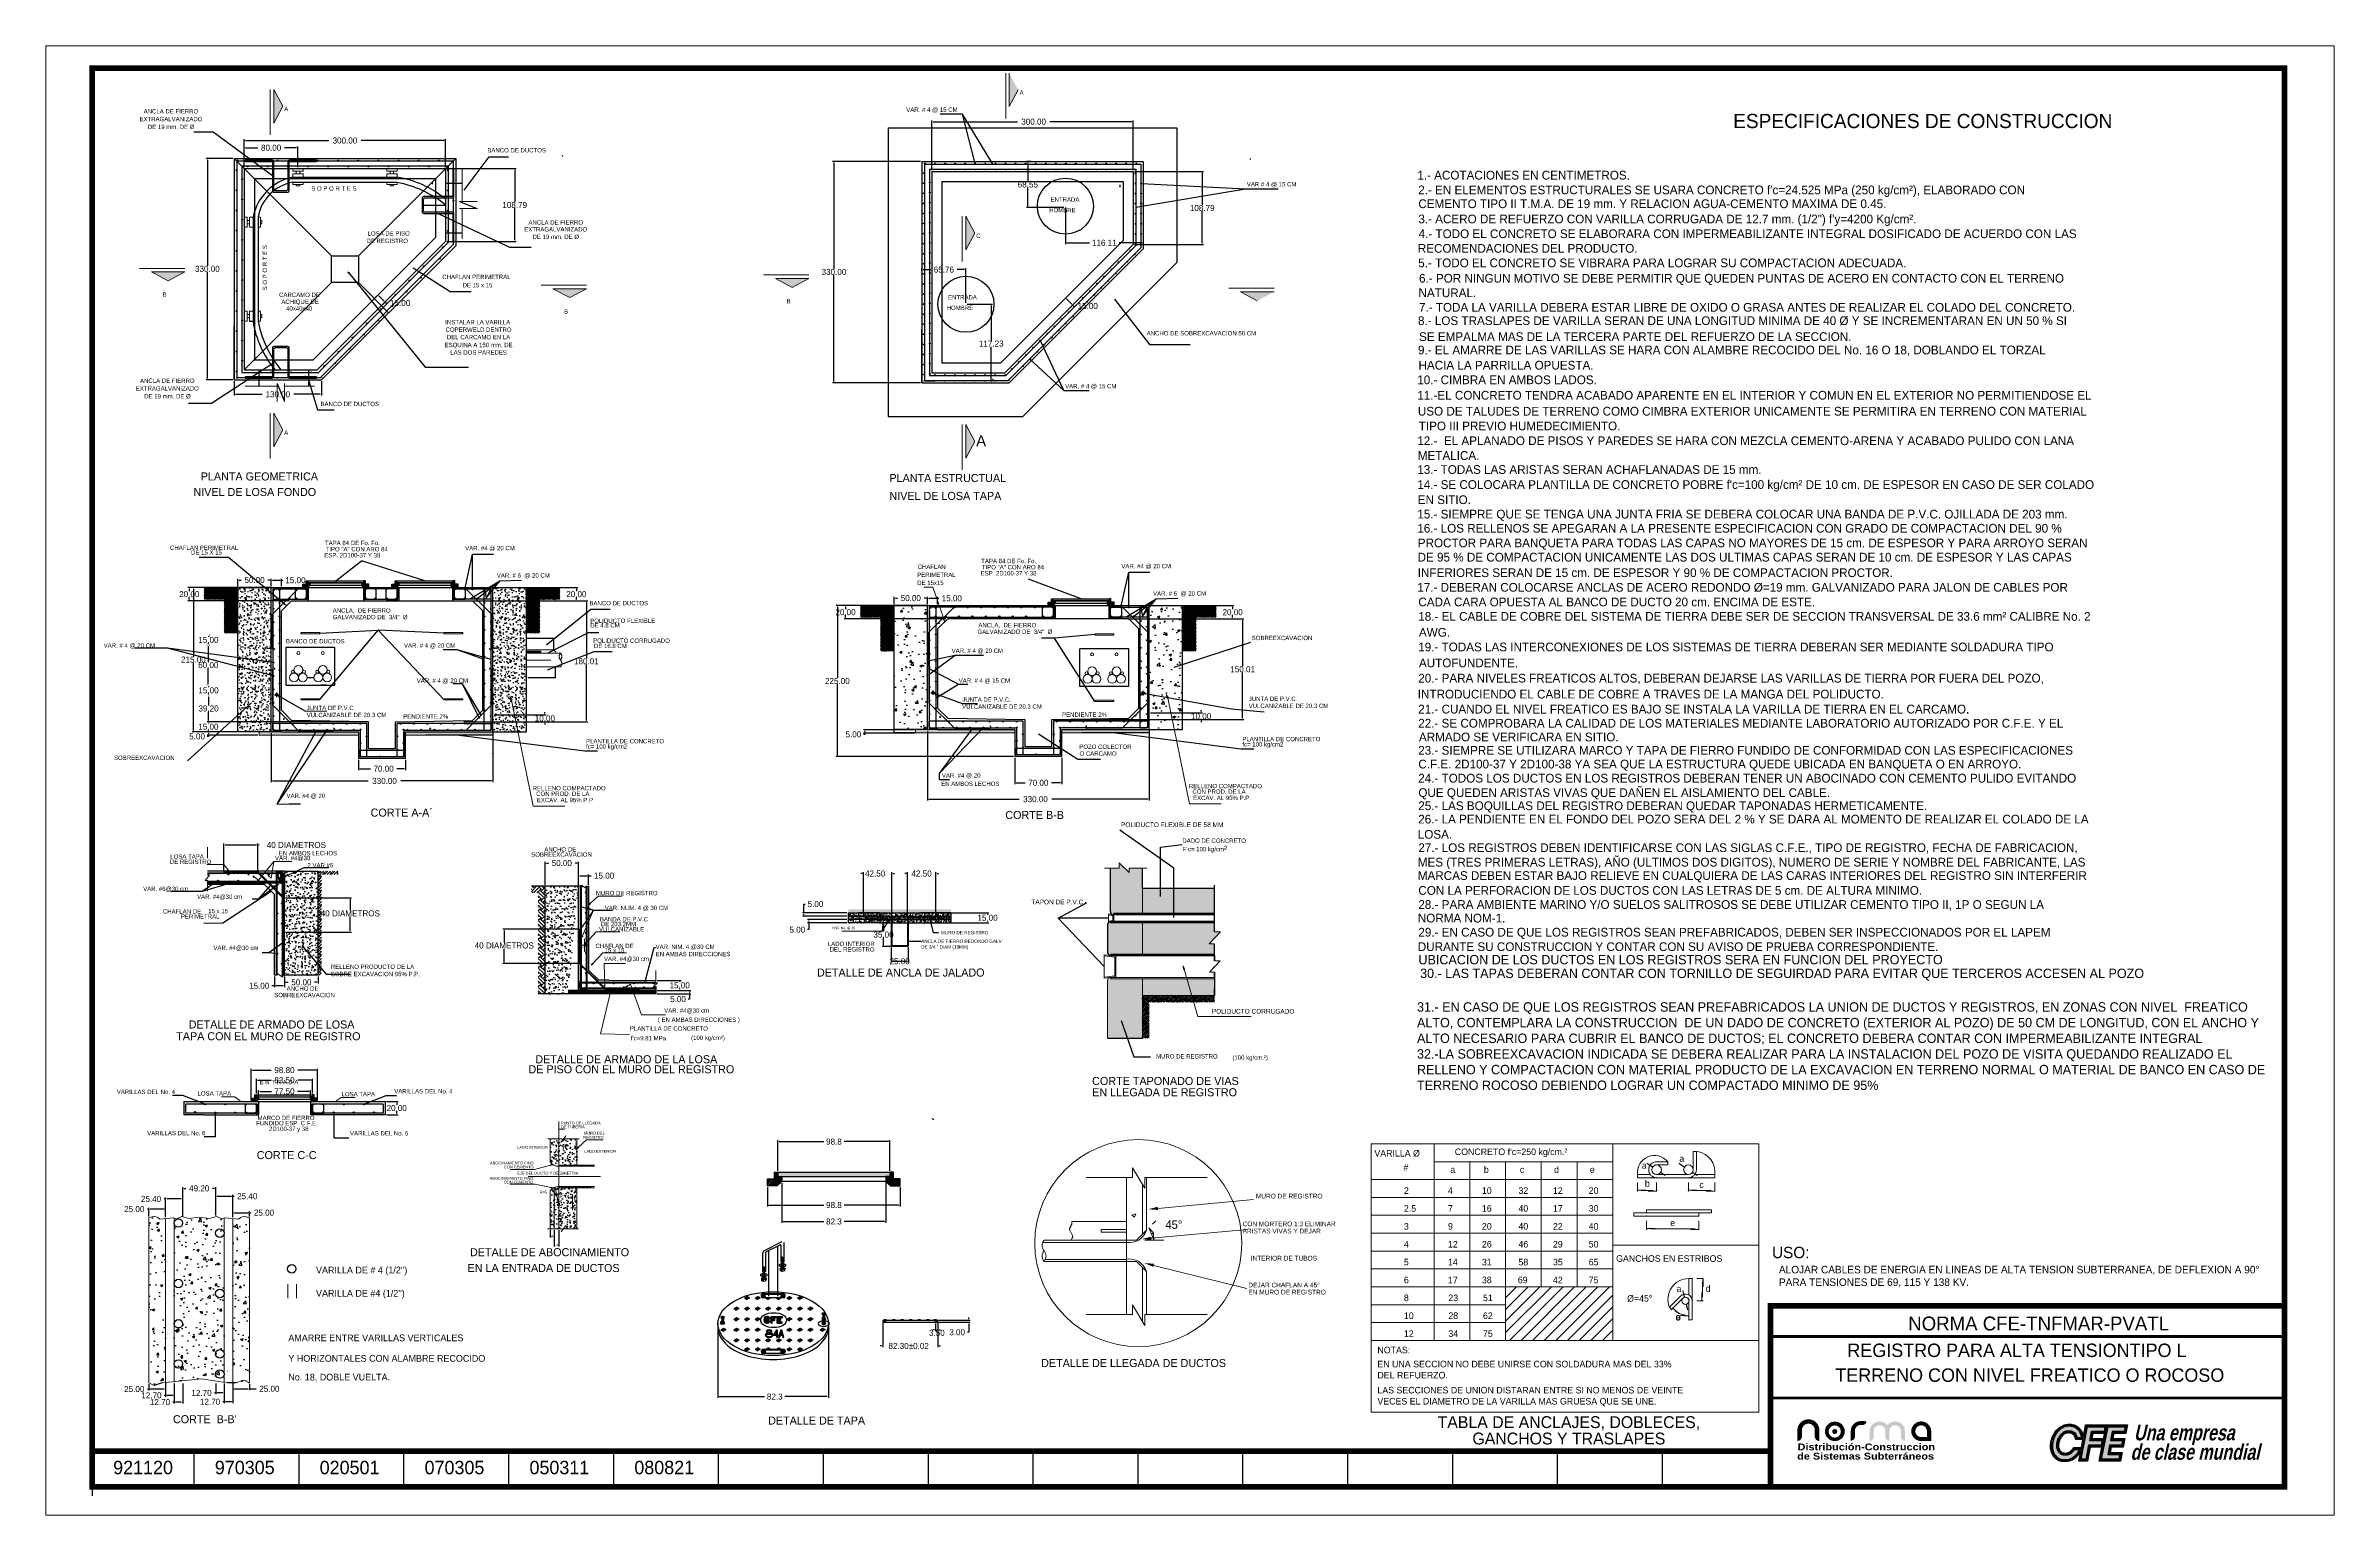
# Paper-space layout 'Layout1' of a CAD drawing. Header units: centimetres. Extents: x 0 to 426, y 0 to 273.
# The model-space entities are those that its viewports show. They can reach past a viewport. Long polylines and large blocks are cut down to what shows.
import ezdxf
from ezdxf.enums import TextEntityAlignment as Align

# ---------------------------------------------------------------- set-up
doc = ezdxf.new("R2010")
doc.units = ezdxf.units.CM
doc.header["$LTSCALE"] = 10
doc.header["$MEASUREMENT"] = 0
for name, pattern in [('DASHDOT', [1, 0.5, -0.25, 0, -0.25]), ('DASHED', [0.75, 0.5, -0.25]), ('HIDDEN', [0.375, 0.25, -0.125]), ('HIDDEN2', [0.1875, 0.125, -0.0625])]:
    doc.linetypes.add(name, pattern=pattern)
doc.layers.get('0').update_dxf_attribs({"linetype": 'CONTINUOUS'})
doc.layers.get('DEFPOINTS').update_dxf_attribs({"color": 2, "linetype": 'CONTINUOUS'})
for name, color, linetype in [('acero', 7, 'CONTINUOUS'), ('CABLES Y VARILLAS', 7, 'CONTINUOUS'), ('CONCRETO', 7, 'CONTINUOUS'), ('DIM', 7, 'CONTINUOUS'), ('Ductos', 30, 'CONTINUOUS'), ('EJES', 7, 'DASHDOT'), ('HATCH', 7, 'CONTINUOUS'), ('HERRAJE', 13, 'CONTINUOUS'), ('IND', 7, 'CONTINUOUS'), ('LAYER_1', 160, 'CONTINUOUS'), ('MARCO', 7, 'CONTINUOUS'), ('MUROS', 3, 'CONTINUOUS'), ('PUNTEADA', 7, 'DASHED'), ('REGISTRO', 1, 'CONTINUOUS'), ('TAPA', 120, 'CONTINUOUS'), ('TEXTOS', 7, 'CONTINUOUS'), ('TIERRA', 32, 'CONTINUOUS'), ('TIT', 5, 'CONTINUOUS'), ('TUBO', 4, 'CONTINUOUS'), ('VARILLAS', 30, 'CONTINUOUS')]:
    doc.layers.add(name, color=color, linetype=linetype)
doc.layers.add('LOGO', color=7, linetype='CONTINUOUS', true_color=0x00a160)
doc.styles.get("Standard").update_dxf_attribs({"font": ''})
doc.styles.add('Zurich', font='')
doc.styles.get('Standard').set_extended_font_data('Zurich Ex BT')
doc.styles.get('Zurich').set_extended_font_data('Zurich Ex BT')
doc.dimstyles.get("Standard").update_dxf_attribs({"dimtxt": 9, "dimasz": 2, "dimexe": 2, "dimexo": 2, "dimgap": 0.09, "dimtad": 0, "dimtih": 1, "dimtoh": 1, "dimzin": 0, "dimdsep": 46, "dimtxsty": 'Standard', "dimcen": 0.09, "dimadec": 0, "dimazin": 0, "dimtfac": 1, "dimtofl": 0, "dimtmove": 0, "dimatfit": 3, "dimfxl": 0, "dimtolj": 1, "dimtzin": 0, "dimarcsym": 0})
pattern_1 = [(45, (-263.6531, 1297.6111), (-0.8838835, 0.8838835), []), (45, (-263.6531, 1298.2361), (-0.8838835, 0.8838835), [])]
pattern_2 = [(45, (-130.9531, 1297.6111), (-0.8838835, 0.8838835), []), (45, (-130.9531, 1298.2361), (-0.8838835, 0.8838835), [])]
pattern_3 = [(45, (846.8889, 1270.7459), (-0.8838835, 0.8838835), []), (45, (846.8889, 1271.3709), (-0.8838835, 0.8838835), [])]
pattern_4 = [(45, (-340.1363, 531.8446), (-0.8838835, 0.8838835), []), (45, (-340.1363, 532.4696), (-0.8838835, 0.8838835), [])]
pattern_5 = [(45, (-248.128, 263.9512), (-1.767767, 1.767767), []), (45, (-248.128, 265.2012), (-1.767767, 1.767767), [])]
pattern_6 = [(45, (-447.865, 440.8794), (-2.65165, 2.65165), []), (45, (-446.981, 440.8794), (-2.65165, 2.65165), []), (45, (-446.097, 440.8794), (-2.65165, 2.65165), []), (45, (-445.2133, 440.8794), (-2.65165, 2.65165), [])]
pattern_7 = [(45, (-447.865, 440.8794), (-1.3258252, 1.3258252), []), (45, (-446.981, 440.8794), (-1.3258252, 1.3258252), [])]
pattern_8 = [(45, (-348.076, 142.8109), (-1.3258252, 1.3258252), []), (45, (-347.1922, 142.8109), (-1.3258252, 1.3258252), [])]

psp = doc.layouts.get("Layout1")

msp = doc.modelspace()

# ---------------------------------------------------------------- texts
at = {"style": 'Zurich'}
for s, p in [('PLANTILLA DE CONCRETO', (901.158, 779.435)), ("f'c=9.81 MPa", (902.587, 765.114)), ('(100 kg/cm²)', (992.336, 765.713))]:
    msp.add_text(s, height=6.5, dxfattribs=at).set_placement(p)
msp.add_text("CONCRETO f'c=250 kg/cm.²", height=9.81437).set_placement((2130.292, 594.121))
at = {"lineweight": 5, "style": 'Zurich'}
for s, height, p in [('MURO DE REGISTRO', 7.03536, (1833.905, 532.99)), ('ARISTAS VIVAS Y DEJAR', 7.03536, (1814.147, 480.961)), ('CON MORTERO 1:3 ELIMINAR', 7.03536, (1814.147, 491.569)), ('INTERIOR DE TUBOS', 7.03536, (1826.261, 440.543)), ('DEJAR CHAFLAN A 45°', 7.03536, (1822.657, 400.529)), ('EN MURO DE REGISTRO', 7.03536, (1822.657, 389.922)), ('DETALLE DE LLEGADA DE DUCTOS', 12, (1513.905, 284.287))]:
    msp.add_text(s, height=height, dxfattribs=at).set_placement(p, align=Align.MIDDLE_LEFT)
at = {"layer": 'acero', "insert": (939.552, 907.791), "char_height": 6.5, "width": 185.18451, "attachment_point": 1}
msp.add_mtext('\\A1;VAR. NIM. 4 @30 CM \\PEN AMBAS DIRECCIONES', dxfattribs=at)
at = {"layer": 'CABLES Y VARILLAS', "style": 'Zurich'}
for s, p in [('1.- ACOTACIONES EN CENTIMETROS.', (2074.416, 2047.701)), ("2.- EN ELEMENTOS ESTRUCTURALES SE USARA CONCRETO f'c=24.525 MPa (250 kg/cm²), ELABORADO CON ", (2075.815, 2025.711)), ('CEMENTO TIPO II T.M.A. DE 19 mm. Y RELACION AGUA-CEMENTO MAXIMA DE 0.45.', (2076.007, 2005.104)), ('3.- ACERO DE REFUERZO CON VARILLA CORRUGADA DE 12.7 mm. (1/2") f\'y=4200 Kg/cm².', (2075.992, 1982.409)), ('RECOMENDACIONES DEL PRODUCTO.', (2075.149, 1938.649)), ('4.- TODO EL CONCRETO SE ELABORARA CON IMPERMEABILIZANTE INTEGRAL DOSIFICADO DE ACUERDO CON LAS ', (2076.392, 1960.419)), ('5.- TODO EL CONCRETO SE VIBRARA PARA LOGRAR SU COMPACTACION ADECUADA.', (2075.8, 1917.002)), ('NATURAL.', (2076.242, 1872.44)), ('6.- POR NINGUN MOTIVO SE DEBE PERMITIR QUE QUEDEN PUNTAS DE ACERO EN CONTACTO CON EL TERRENO ', (2077.055, 1894.095)), ('8.- LOS TRASLAPES DE VARILLA SERAN DE UNA LONGITUD MINIMA DE 40 Ø Y SE INCREMENTARAN EN UN 50 % SI ', (2075.465, 1830.898)), ('7.- TODA LA VARILLA DEBERA ESTAR LIBRE DE OXIDO O GRASA ANTES DE REALIZAR EL COLADO DEL CONCRETO.', (2076.937, 1850.793)), ('SE EMPALMA MAS DE LA TERCERA PARTE DEL REFUERZO DE LA SECCION.', (2077.011, 1807.147)), ('9.- EL AMARRE DE LAS VARILLAS SE HARA CON ALAMBRE RECOCIDO DEL No. 16 O 18, DOBLANDO EL TORZAL ', (2075.465, 1787.253)), ('HACIA LA PARRILLA OPUESTA.', (2076.197, 1764.55)), ('10.- CIMBRA EN AMBOS LADOS.', (2074.416, 1742.788)), ('11.-EL CONCRETO TENDRA ACABADO APARENTE EN EL INTERIOR Y COMUN EN EL EXTERIOR NO PERMITIENDOSE EL ', (2074.416, 1719.751)), ('USO DE TALUDES DE TERRENO COMO CIMBRA EXTERIOR UNICAMENTE SE PERMITIRA EN TERRENO CON MATERIAL ', (2075.252, 1695.999)), ('TIPO III PREVIO HUMEDECIMIENTO.', (2076.599, 1674.001)), ('12.-  EL APLANADO DE PISOS Y PAREDES SE HARA CON MEZCLA CEMENTO-ARENA Y ACABADO PULIDO CON LANA ', (2074.416, 1652.011)), ('METALICA.', (2075.164, 1629.975)), ('13.- TODAS LAS ARISTAS SERAN ACHAFLANADAS DE 15 mm.', (2074.416, 1609.085)), ("14.- SE COLOCARA PLANTILLA DE CONCRETO POBRE f'c=100 kg/cm² DE 10 cm. DE ESPESOR EN CASO DE SER COLADO ", (2074.416, 1586.719)), ('EN SITIO.', (2075.149, 1564.126)), ('15.- SIEMPRE QUE SE TENGA UNA JUNTA FRIA SE DEBERA COLOCAR UNA BANDA DE P.V.C. OJILLADA DE 203 mm.', (2074.416, 1542.65)), ('16.- LOS RELLENOS SE APEGARAN A LA PRESENTE ESPECIFICACION CON GRADO DE COMPACTACION DEL 90 % ', (2074.416, 1521.598)), ('PROCTOR PARA BANQUETA PARA TODAS LAS CAPAS NO MAYORES DE 15 cm. DE ESPESOR Y PARA ARROYO SERAN ', (2075.149, 1499.752)), ('DE 95 % DE COMPACTACION UNICAMENTE LAS DOS ULTIMAS CAPAS SERAN DE 10 cm. DE ESPESOR Y LAS CAPAS ', (2074.86, 1478.516)), ('INFERIORES SERAN DE 15 cm. DE ESPESOR Y 90 % DE COMPACTACION PROCTOR.', (2075.097, 1455.393)), ('17.- DEBERAN COLOCARSE ANCLAS DE ACERO REDONDO Ø=19 mm. GALVANIZADO PARA JALON DE CABLES POR ', (2074.416, 1433.594)), ('CADA CARA OPUESTA AL BANCO DE DUCTO 20 cm. ENCIMA DE ESTE.', (2076.007, 1411.748)), ('18.- EL CABLE DE COBRE DEL SISTEMA DE TIERRA DEBE SER DE SECCION TRANSVERSAL DE 33.6 mm² CALIBRE No. 2 ', (2075.815, 1390.28)), ('AWG.', (2076.858, 1366.529)), ('AUTOFUNDENTE.', (2076.858, 1320.978)), ('19.- TODAS LAS INTERCONEXIONES DE LOS SISTEMAS DE TIERRA DEBERAN SER MEDIANTE SOLDADURA TIPO ', (2075.815, 1344.729)), ('20.- PARA NIVELES FREATICOS ALTOS, DEBERAN DEJARSE LAS VARILLAS DE TIERRA POR FUERA DEL POZO, ', (2075.815, 1298.226)), ('21.- CUANDO EL NIVEL FREATICO ES BAJO SE INSTALA LA VARILLA DE TIERRA EN EL CARCAMO.', (2075.815, 1252.085)), ('INTRODUCIENDO EL CABLE DE COBRE A TRAVES DE LA MANGA DEL POLIDUCTO.', (2075.097, 1274.475)), ('22.- SE COMPROBARA LA CALIDAD DE LOS MATERIALES MEDIANTE LABORATORIO AUTORIZADO POR C.F.E. Y EL ', (2075.815, 1231.105)), ('23.- SIEMPRE SE UTILIZARA MARCO Y TAPA DE FIERRO FUNDIDO DE CONFORMIDAD CON LAS ESPECIFICACIONES ', (2075.815, 1190.717)), ('ARMADO SE VERIFICARA EN SITIO.', (2076.858, 1210.611)), ('24.- TODOS LOS DUCTOS EN LOS REGISTROS DEBERAN TENER UN ABOCINADO CON CEMENTO PULIDO EVITANDO ', (2075.815, 1149.244)), ('C.F.E. 2D100-37 Y 2D100-38 YA SEA QUE LA ESTRUCTURA QUEDE UBICADA EN BANQUETA O EN ARROYO.', (2076.007, 1170.224)), ('QUE QUEDEN ARISTAS VIVAS QUE DAÑEN EL AISLAMIENTO DEL CABLE.', (2076.022, 1127.665)), ('25.- LAS BOQUILLAS DEL REGISTRO DEBERAN QUEDAR TAPONADAS HERMETICAMENTE.', (2075.815, 1108.114)), ('26.- LA PENDIENTE EN EL FONDO DEL POZO SERA DEL 2 % Y SE DARA AL MOMENTO DE REALIZAR EL COLADO DE LA ', (2075.815, 1088.219)), ('LOSA.', (2075.149, 1065.554)), ('27.- LOS REGISTROS DEBEN IDENTIFICARSE CON LAS SIGLAS C.F.E., TIPO DE REGISTRO, FECHA DE FABRICACION, ', (2075.992, 1045.66)), ('MES (TRES PRIMERAS LETRAS), AÑO (ULTIMOS DOS DIGITOS), NUMERO DE SERIE Y NOMBRE DEL FABRICANTE, LAS ', (2075.164, 1024.081)), ('MARCAS DEBEN ESTAR BAJO RELIEVE EN CUALQUIERA DE LAS CARAS INTERIORES DEL REGISTRO SIN INTERFERIR ', (2075.164, 1004.102)), ('CON LA PERFORACION DE LOS DUCTOS CON LAS LETRAS DE 5 cm. DE ALTURA MINIMO.', (2076.007, 981.952)), ('28.- PARA AMBIENTE MARINO Y/O SUELOS SALITROSOS SE DEBE UTILIZAR CEMENTO TIPO II, 1P O SEGUN LA ', (2075.992, 960.972)), ('NORMA NOM-1.', (2075.193, 940.707)), ('29.- EN CASO DE QUE LOS REGISTROS SEAN PREFABRICADOS, DEBEN SER INSPECCIONADOS POR EL LAPEM ', (2075.992, 919.727)), ('DURANTE SU CONSTRUCCION Y CONTAR CON SU AVISO DE PRUEBA CORRESPONDIENTE.', (2075.149, 898.148))]:
    msp.add_text(s, height=13, dxfattribs=at).set_placement(p)
at = {"layer": 'CABLES Y VARILLAS'}
msp.add_text('UBICACION DE LOS DUCTOS EN LOS REGISTROS SERA EN FUNCION DEL PROYECTO ', height=14, dxfattribs=at).set_placement((2076.101, 878.319))
at = {"layer": 'CONCRETO', "lineweight": 5, "style": 'Zurich'}
for p in [(563.538, 1244.409), (1545.116, 1247.085)]:
    msp.add_text('PENDIENTE 2%', height=6.5, dxfattribs=at).set_placement(p)
at = {"layer": 'DIM', "lineweight": 5, "insert": (1711.659, 490.38), "char_height": 12.4813, "attachment_point": 5, "style": 'Zurich'}
msp.add_mtext('\\A1;45°', dxfattribs=at)
at = {"layer": 'IND', "linetype": 'Continuous', "lineweight": 5}
for s, height, p in [('VARILLA %%C', 9.81437, (2010.459, 591.958)), ('#', 9.814, (2053.791, 570.841)), ('2', 9.814, (2054.469, 536.337)), ('4', 9.814, (2120.105, 536.337)), ('a', 9.814, (2123.574, 567.557)), ('10', 9.8144, (2170.67, 536.337)), ('b', 9.814, (2173.596, 567.557)), ('32', 9.8144, (2225.109, 536.337)), ('c', 9.814, (2227.314, 567.557)), ('12', 9.8144, (2276.538, 536.337)), ('d', 9.814, (2278.259, 567.557)), ('20', 9.8144, (2329.816, 536.337)), ('e', 9.814, (2331.537, 567.557)), ('2.5', 9.8144, (2054.469, 509.698)), ('7', 9.814, (2120.105, 509.698)), ('16', 9.8144, (2170.67, 509.698)), ('40', 9.8144, (2225.109, 509.698)), ('17', 9.8144, (2276.538, 509.698)), ('30', 9.8144, (2329.816, 509.698)), ('3', 9.814, (2054.469, 483.06)), ('9', 9.814, (2120.105, 483.06)), ('20', 9.8144, (2170.67, 483.06)), ('40', 9.8144, (2225.109, 483.06)), ('22', 9.8144, (2276.538, 483.06)), ('40', 9.8144, (2329.816, 483.06)), ('4', 9.814, (2054.469, 456.421)), ('12', 9.8144, (2120.105, 456.421)), ('26', 9.8144, (2170.67, 456.421)), ('46', 9.8144, (2225.109, 456.421)), ('29', 9.8144, (2276.538, 456.421)), ('50', 9.8144, (2329.816, 456.421)), ('GANCHOS EN ESTRIBOS', 9.81437, (2370.654, 435.112)), ('5', 9.814, (2054.469, 429.783)), ('6', 9.814, (2054.469, 403.144)), ('14', 9.8144, (2120.105, 429.783)), ('17', 9.8144, (2120.105, 403.144)), ('31', 9.8144, (2170.67, 429.783)), ('38', 9.8144, (2170.67, 403.144)), ('69', 9.8144, (2224.23, 403.144)), ('58', 9.8144, (2225.109, 429.783)), ('42', 9.8144, (2276.538, 403.144)), ('35', 9.8144, (2276.538, 429.783)), ('65', 9.8144, (2329.816, 429.783)), ('75', 9.8144, (2329.816, 403.144)), ('8', 9.814, (2054.469, 376.505)), ('23', 9.8144, (2120.671, 376.505)), ('51', 9.8144, (2172.261, 376.505)), ('10', 9.8144, (2054.469, 349.867)), ('28', 9.8144, (2120.671, 349.867)), ('62', 9.8144, (2172.261, 349.867)), ('NOTAS:', 9.8144, (2014.975, 298.805)), ('12', 9.8144, (2054.469, 323.228)), ('34', 9.8144, (2120.671, 323.228)), ('75', 9.8144, (2172.261, 323.228)), ('EN UNA SECCION NO DEBE UNIRSE CON SOLDADURA MAS DEL 33%', 9.81437, (2014.975, 277.81)), ('DEL REFUERZO.', 9.81437, (2014.975, 261.281)), ('LAS SECCIONES DE UNION DISTARAN ENTRE SI NO MENOS DE VEINTE', 9.81437, (2014.975, 238.968)), ('VECES EL DIAMETRO DE LA VARILLA MAS GRUESA QUE SE UNE.', 9.81437, (2014.975, 222.439))]:
    msp.add_text(s, height=height, dxfattribs=at).set_placement(p)
at = {"layer": 'IND', "linetype": 'ByBlock', "lineweight": 5}
for s, p in [('a', (2412.673, 578.743)), ('a', (2468.488, 589.044)), ('b', (2417.169, 551.802)), ('c', (2498.004, 550.044)), ('a', (2464.232, 395.136)), ('d', (2507.573, 395.236))]:
    msp.add_text(s, height=9.814, dxfattribs=at).set_placement(p, align=Align.MIDDLE_CENTER)
msp.add_text('e', height=9.814, dxfattribs=at).set_placement((2454.954, 493.141), align=Align.MIDDLE)
at = {"layer": 'IND', "lineweight": 5}
msp.add_text('%%c=45%%d', height=9.8144, dxfattribs=at).set_placement((2387.007, 375.683))
at = {"layer": 'REGISTRO', "insert": (3359.06, 1298.512), "char_height": 9, "width": 1.2, "attachment_point": 1}
msp.add_mtext('\\A1;', dxfattribs=at)
at = {"layer": 'TEXTOS', "color": 0, "lineweight": 5}
for s, p in [('ANCLA DE FIERRO', (217.373, 2149.366)), ('EXTRAGALVANIZADO', (217.373, 2137.834)), ('DE 19 mm. DE %%C', (217.647, 2126.153)), ('ANCLA DE FIERRO', (790.685, 1983.727)), ('DE REGISTRO', (539.494, 1956.305)), ('LOSA DE PISO', (541.781, 1967.383)), ('EXTRAGALVANIZADO', (790.685, 1973.535)), ('DE 19 mm. DE %%C', (790.685, 1962.372)), ('CARCAMO DE', (408.902, 1875.932)), ('ACHIQUE DE', (409.74, 1865.63)), ('40x40x40', (408.483, 1855.746)), ('INSTALAR LA VARILLA ', (675.687, 1835.132)), ('COPERWELD DENTRO', (675.687, 1824.014)), ('DEL CARCAMO EN LA', (675.687, 1812.896)), ('ESQUINA A 150 mm. DE', (675.687, 1801.156)), ('LAS DOS PAREDES', (675.687, 1790.038)), ('EXTRAGALVANIZADO', (211.907, 1736.438)), ('ANCLA DE FIERRO', (211.907, 1747.97)), ('DE 19 mm. DE %%C', (212.181, 1724.757))]:
    msp.add_text(s, height=6.5, dxfattribs=at).set_placement(p, align=Align.MIDDLE_CENTER)
for s, height, p in [('A', 6.5, (386.081, 2149.555)), ('VAR. # 4 @ 15 CM', 6.5, (1313.004, 2148.545)), ('A', 6.5, (1481.885, 2174.023)), ('BANCO DE DUCTOS', 6.5, (688.768, 2088.076)), ('S O P O R T E S', 6.5, (426.51, 2031.135)), ('ENTRADA', 6.5, (1528.003, 2014.753)), ('VAR # 4 @ 15 CM', 6.5, (1820.456, 2037.421)), ('HOMBRE', 6.5, (1525.984, 1999.023)), ('C', 6.5, (1417.201, 1960.655)), ('B', 6.5, (204.759, 1873.086)), ('CHAFLAN PERIMETRAL ', 6.5, (621.651, 1899.38)), ('DE 15 x 15', 6.5, (651.956, 1887.082)), ('ENTRADA', 6.5, (1375.229, 1869.038)), ('B', 6.5, (803.061, 1847.935)), ('B', 6.5, (1134.554, 1863.242)), ('HOMBRE', 6.5, (1373.209, 1853.308)), ('ANCHO DE SOBREXCAVACION 50 CM ', 6.5, (1671.228, 1815.406)), ('VAR. # 4 @ 15 CM', 6.5, (1549.72, 1736.519)), ('BANCO DE DUCTOS', 6.5, (440.176, 1710.071)), ('A', 6.5, (386.081, 1667.283)), ('A', 16.417, (1417.201, 1650.265)), ('PLANTA GEOMETRICA', 12, (261.721, 1599.306)), ('PLANTA ESTRUCTUAL ', 12, (1287.86, 1596.943)), ('NIVEL DE LOSA FONDO', 12, (250.86, 1576.108)), ('NIVEL DE LOSA TAPA', 12, (1287.86, 1570.3))]:
    msp.add_text(s, height=height, dxfattribs=at).set_placement(p)
at = {"layer": 'TEXTOS'}
for s, height, p in [('ESPECIFICACIONES DE CONSTRUCCION', 21.23594, (2545.179, 2124.314)), ('CHAFLAN PERIMETRAL', 6.5, (215.978, 1495.826)), ('VAR. #4 @ 20 CM', 6.5, (655.681, 1495.317)), ('DE 15 X 15', 6.5, (247.331, 1488.882)), ('CHAFLAN', 6.5, (1329.816, 1467.423)), ('VAR. #4 @ 20 CM', 6.5, (1633.523, 1468.452)), ('VAR. # 6  @ 20 CM', 6.5, (702.839, 1454.683)), ('PERIMETRAL', 6.5, (1329.253, 1455.508)), ('DE 15x15', 6.5, (1329.253, 1443.592)), ('VAR. # 6  @ 20 CM', 6.5, (1680.681, 1427.818)), ('BANCO DE DUCTOS', 6.5, (840.934, 1413.258)), ('POLIDUCTO FLEXIBLE', 6.5, (842.051, 1386.992)), ('DE 4.8 CM', 6.5, (842.051, 1380.286)), ('POLIDUCTO CORRUGADO', 6.5, (846.569, 1357.348)), ('SOBREEXCAVACION', 6.5, (1827.75, 1361.385)), ('VAR. # 4 @ 20 CM', 6.5, (117.132, 1350.127)), ('BANCO DE DUCTOS', 6.5, (388.769, 1356.55)), ('VAR. # 4 @ 20 CM', 6.5, (564.568, 1350.127)), ('DE 16.8 CM ', 6.5, (847.687, 1349.525)), ('VAR. # 4 @ 20 CM', 6.5, (1380.647, 1342.384)), ('VAR. # 4 @ 20 CM', 6.5, (583.513, 1297.761)), ('VAR. # 4 @ 15 CM', 6.5, (1391.095, 1297.862)), ('JUNTA DE P.V.C.', 6.5, (419.737, 1257.182)), ('VULCANIZABLE DE 20.3 CM', 6.5, (1396.241, 1259.058)), ('JUNTA DE P.V.C.', 6.5, (1396.467, 1269.57)), ('VULCANIZABLE DE 20.3 CM', 6.5, (1823.13, 1260.245)), ('JUNTA DE P.V.C.', 6.5, (1823.356, 1270.757)), ('VULCANIZABLE DE 20.3 CM', 6.5, (419.511, 1246.67)), ('fc= 100 kg/cm2', 6.5, (835.928, 1199.783)), ('PLANTILLA DE CONCRETO', 6.5, (835.928, 1207.607)), ('O CARCAMO', 6.5, (1571.103, 1189.2)), ('POZO COLECTOR', 6.5, (1570.851, 1199.299)), ('fc= 100 kg/cm2', 6.5, (1813.77, 1202.918)), ('PLANTILLA DE CONCRETO', 6.5, (1813.77, 1210.742)), ('SOBREEXCAVACION', 6.5, (132.522, 1182.865)), ('VAR. #4 @ 20', 6.5, (1366.079, 1156.592)), ('VAR. #4 @ 20', 6.5, (389.525, 1126.182)), ('RELLENO COMPACTADO', 6.5, (756.35, 1137.59)), ('CON PROD. DE LA', 6.5, (761.549, 1129.281)), ('EXCAV. AL 95%%% P.P', 6.5, (762.44, 1119.931)), ('EN AMBOS LECHOS', 6.5, (1364.979, 1144.134)), ('RELLENO COMPACTADO', 6.5, (1734.192, 1140.724)), ('CON PROD. DE LA', 6.5, (1739.391, 1132.415)), ('EXCAV. AL 95%%% P.P.', 6.5, (1740.282, 1123.066)), ('EN AMBOS LECHOS', 6.5, (378.106, 1040.713)), ('(100 kg/cm.²)', 6.5, (1798.937, 736.145))]:
    msp.add_text(s, height=height, dxfattribs=at).set_placement(p)
at = {"layer": 'TEXTOS', "color": 0, "lineweight": 5}
msp.add_text('S O P O R T E S', height=6.5, rotation=90, dxfattribs=at).set_placement((360.549, 1882.638))
at = {"layer": 'TEXTOS', "linetype": 'Continuous', "lineweight": 5}
for s, p in [('TAPA 84 DE Fo. Fo.', (446.855, 1502.934)), ('TIPO "A" CON ARO 84', (447.802, 1493.77)), ('ESP. 2D100-37 Y 38', (445.889, 1484.662)), ('TAPA 84 DE Fo. Fo.', (1424.697, 1476.069)), ('TIPO "A" CON ARO 84', (1425.644, 1466.905)), ('ESP. 2D100-37 Y 38', (1423.731, 1457.797)), ('ANCLA,  DE FIERRO', (458.392, 1402.399)), ('GALVANIZADO DE  3/4"  %%C', (458.416, 1392.497)), ('GALVANIZADO DE  3/4"  %%C', (1419.132, 1370.733)), ('ANCLA,  DE FIERRO', (1420.425, 1380.432))]:
    msp.add_text(s, height=6.5, dxfattribs=at).set_placement(p)
at = {"layer": 'TEXTOS', "lineweight": 5}
for s, height, p in [('CORTE A-A´', 12, (561.208, 1098.41)), ('DETALLE DE ANCLA DE JALADO', 12, (1304.758, 860.127)), ('MARCO DE FIERRO', 6.5, (388.835, 646.28)), ('FUNDIDO ESP. C.F.E.', 6.5, (390.193, 638.47)), ('2D100-37 y 38', 6.5, (392.91, 629.98)), ('CORTE C-C', 12, (389.76, 588.143, -9.885)), ("CORTE  B-B'", 12, (267.792, 194.539)), ('DETALLE DE TAPA', 12, (1179.402, 192.598))]:
    msp.add_text(s, height=height, dxfattribs=at).set_placement(p, align=Align.CENTER)
for s, height, p in [('CORTE B-B', 12, (1460.556, 1094.893)), ('DE REGISTRO', 6.5, (215.624, 1027.936)), ('LOSA TAPA', 6.5, (216.407, 1035.767)), ('VAR. #4@30', 6.5, (372.425, 1033.49)), ('VAR. #6@30 cm', 6.5, (175.936, 987.582)), ('VAR. #4@30 cm', 6.5, (256.289, 975.847)), ('VAR. No. @ 30', 3.63126, (1202.369, 930.701)), ('VAR. #4@30 cm', 6.5, (280.686, 899.664)), ('VAR. #4@30 cm', 6.5, (862.58, 883.296)), ('( EN AMBAS DIRECCIONES )', 6.5, (942.806, 792.572)), ('VAR. #4@30 cm', 6.5, (952.169, 806.285)), ('DE PISO CON EL MURO DEL REGISTRO', 12, (749.985, 715.989)), ('DETALLE DE ARMADO DE LA LOSA', 12, (760.246, 730.915)), ('MURO DE REGISTRO', 6.5, (1685.211, 738.034)), ('LOSA TAPA', 6.5, (257.095, 682.792)), ('E N T R A D A', 6.5, (349.423, 699.687)), ('LOSA TAPA', 6.5, (471.576, 681.738)), ('PUNTO DE LLEGADA', 4.25071, (798.559, 639.86)), ('DE TUBERIA', 4.2507, (798.559, 634.191)), ('EJE DEL DUCTO Y DE SIMETRIA', 4.25071, (733.486, 564.942)), ('R=5', 4.2507, (767.13, 536.662)), ('R=14', 4.2507, (796.523, 530.894)), ('DETALLE DE ABOCINAMIENTO', 12, (662.901, 443.424)), ("VARILLA DE # 4 (1/2'')", 10, (433.488, 417.794)), ('EN LA ENTRADA DE DUCTOS', 12, (659.338, 419.909)), ("VARILLA DE #4 (1/2'')", 10, (433.488, 383.235)), ('AMARRE ENTRE VARILLAS VERTICALES', 10, (392.254, 316.774)), ('Y HORIZONTALES CON ALAMBRE RECOCIDO', 10, (392.254, 286.202)), ('No. 18, DOBLE VUELTA.', 10, (392.254, 258.289))]:
    msp.add_text(s, height=height, dxfattribs=at).set_placement(p)
for s, height, p in [('2 VAR #6', 6.5, (440.007, 1025.913)), ('            SOBREEXCAVACION           ', 6.5, (797.992, 1041.98)), ('ANCHO DE ', 6.5, (798.632, 1049.649)), ('CHAFLAN DE', 6.5, (233.797, 957.29)), ('15 x 15', 6.5, (287.705, 957.689)), ('MURO DE REGISTRO', 6.5, (896.469, 984.55)), ('VAR. NUM. 4 @ 30 CM', 6.5, (911.022, 962.412)), ('PERIMETRAL', 6.5, (260.924, 949.715)), ('            VULCANIZABLE      ', 6.5, (881.402, 930.617)), ('            BANDA DE P.V.C           ', 6.5, (891.192, 945.651)), ('DE 203.2MM', 6.5, (884.122, 938.406)), ('CHAFLAN DE', 6.5, (878.325, 905.843)), ('15 x 15', 6.5, (878.325, 899.351)), ('LADO INTERIOR', 6.5, (1231.068, 908.84)), ('DEL REGISTRO', 6.5, (1232.23, 900.712)), ('SOBREEXCAVACION', 6.5, (416.415, 832.601)), ('ANCHO DE', 6.5, (413.455, 842.373)), ('DETALLE DE ARMADO DE LOSA', 12, (367.223, 788.726)), ('POLIDUCTO CORRUGADO', 7, (1829.844, 808.393)), ('TAPA CON EL MURO DE REGISTRO', 12, (362.507, 771.183)), (' VARILLAS DEL No. 4', 6.5, (178.795, 688.346)), (' VARILLAS DEL No. 4', 6.5, (592.258, 689.282)), ('CORTE TAPONADO DE VIAS', 12, (1699.18, 704.56)), ('EN LLEGADA DE REGISTRO', 12, (1697.965, 687.725)), (' VARILLAS DEL No. 6', 6.5, (224.09, 626.969)), (' VARILLAS DEL No. 6', 6.5, (526.299, 626.593))]:
    msp.add_text(s, height=height, dxfattribs=at).set_placement(p, align=Align.MIDDLE_CENTER)
for s, height, p in [('REGISTRO', 4.2507, (862.152, 618.421)), ('MURO DEL', 4.2507, (863.814, 624.643)), ('ABOCINAMIENTO FINO', 4.25071, (757.677, 580.145)), ('LADO INTERIOR', 4.25071, (778.965, 603.581)), ('LADO EXTERIOR', 4.25071, (880.919, 597.648)), ('ABOCINAMIENTO FINO', 4.25071, (757.253, 557.368)), ('CON CEMENTO', 4.25071, (757.253, 551.628)), ('CON CEMENTO', 4.25071, (757.677, 574.281))]:
    msp.add_text(s, height=height, dxfattribs=at).set_placement(p, align=Align.RIGHT)
at = {"layer": 'TEXTOS'}
for s, height, p in [('NORMA CFE-TNFMAR-PVATL', 20.75549, (3000.203, 332.793)), ('REGISTRO PARA ALTA TENSIONTIPO L', 20, (2967.84, 293.25)), ('TERRENO CON NIVEL FREATICO O ROCOSO', 20, (2987.053, 256.273)), ('080821', 19.9715, (952.328, 118.63))]:
    msp.add_text(s, height=height, dxfattribs=at).set_placement(p, align=Align.CENTER)
at = {"layer": 'TEXTOS', "attachment_point": 1}
for s, insert, char_height, width in [('\\A1;POLIDUCTO FLEXIBLE DE 58 MM', (1632.954, 1089.816), 7, 483.84675), ('\\A1;DADO DE CONCRETO \\PF´c= 100 kg/cm{\\A0;\\H1.5385x;²}', (1724.353, 1065.898), 6.5, 240.70162), ('\\A1;  MURO DE REGISTRO', (1360.853, 928.12), 5, 148.68919), ('\\A1;ANCLA DE FIERRO REDONDO GALV\\PDE 3/4 " DIAM (19MM)', (1335.162, 915.184), 5, 159.981), ('RELLENO PRODUCTO DE LA SOBRE EXCAVACION 95% P.P.', (455.56, 878.013), 6.5, 141.56755), ('30.- LAS TAPAS DEBERAN CONTAR CON TORNILLO DE SEGUIRDAD PARA EVITAR QUE TERCEROS ACCESEN AL POZO ', (2078.578, 871.921), 14, 1278.43338), ('\\pl2.776;{\\H1.513x;USO:\\H0.6609x;\\P\\pl12.95;ALOJAR CABLES DE ENERGIA EN LINEAS DE ALTA TENSION SUBTERRANEA, DE DEFLEXION A 90° PARA TENSIONES DE 69, 115 Y 138 KV.}', (2600.274, 457.476), 11.242558, 769.22262)]:
    msp.add_mtext(s, dxfattribs=dict(at, insert=insert, char_height=char_height, width=width))
at = {"layer": 'TEXTOS', "insert": (1579.38, 974.76), "char_height": 7, "attachment_point": 3}
msp.add_mtext('TAPON DE P.V.C.', dxfattribs=at)
at = {"layer": 'TEXTOS', "color": 0, "char_height": 9, "width": 1.2, "attachment_point": 1}
for insert in [(899.281, 637.9), (933.573, 570.648)]:
    msp.add_mtext('\\A1;', dxfattribs=dict(at, insert=insert))
at = {"layer": 'TIT', "color": 0, "lineweight": 5}
for s, p in [('TABLA DE ANCLAJES, DOBLECES,', (2300.27, 187.383)), ('GANCHOS Y TRASLAPES', (2300.27, 162.987))]:
    msp.add_text(s, height=17.66587, dxfattribs=at).set_placement(p, align=Align.CENTER)

# ---------------------------------------------------------------- blocks, each defined once
blk = doc.blocks.new('*D4')
at = {"layer": 'DEFPOINTS', "color": 0}
for p in [(311.6, 2079.1), (271.6, 1749.1), (311.6, 1749.1)]:
    blk.add_point(p, dxfattribs=at)
at = {"layer": 'DIM', "color": 0, "lineweight": -2}
for p, q in [((309.6, 2079.1), (269.6, 2079.1)), ((271.6, 2077.1), (271.6, 1919.2)), ((271.6, 1751.1), (271.6, 1909.9)), ((309.6, 1749.1), (269.6, 1749.1))]:
    blk.add_line(p, q, dxfattribs=at)
at = {"layer": 'DIM', "color": 0}
for points in [[(271.3, 2077.1), (272, 2077.1), (271.6, 2079.1)], [(271.3, 1751.1), (272, 1751.1), (271.6, 1749.1)]]:
    blk.add_solid(points, dxfattribs=at)
at = {"layer": 'DIM', "color": 0, "insert": (271.6, 1914.6), "char_height": 9, "attachment_point": 5}
blk.add_mtext('\\A1;330.00', dxfattribs=at)
blk = doc.blocks.new('*D5')
at = {"layer": 'DEFPOINTS', "color": 0}
for p in [(311.6, 1749.1), (441.6, 1749.1), (441.6, 1727.7)]:
    blk.add_point(p, dxfattribs=at)
at = {"layer": 'DIM', "color": 0, "lineweight": -2}
for p, q in [((311.6, 1747.1), (311.6, 1725.7)), ((441.6, 1747.1), (441.6, 1725.7)), ((313.6, 1727.7), (353.1, 1727.7)), ((439.6, 1727.7), (400.2, 1727.7))]:
    blk.add_line(p, q, dxfattribs=at)
at = {"layer": 'DIM', "color": 0}
for points in [[(313.6, 1728), (313.6, 1727.4), (311.6, 1727.7)], [(439.6, 1728), (439.6, 1727.4), (441.6, 1727.7)]]:
    blk.add_solid(points, dxfattribs=at)
at = {"layer": 'DIM', "color": 0, "insert": (376.6, 1727.7), "char_height": 9, "attachment_point": 5}
blk.add_mtext('\\A1;130.00', dxfattribs=at)
blk = doc.blocks.new('*D6')
at = {"layer": 'DEFPOINTS', "color": 0}
for p in [(626.6, 2105.8), (326.6, 2064.1), (626.6, 2064.1)]:
    blk.add_point(p, dxfattribs=at)
at = {"layer": 'DIM', "color": 0, "lineweight": -2}
for p, q in [((326.6, 2066.1), (326.6, 2107.8)), ((328.6, 2105.8), (452.4, 2105.8)), ((624.6, 2105.8), (500.9, 2105.8)), ((626.6, 2066.1), (626.6, 2107.8))]:
    blk.add_line(p, q, dxfattribs=at)
at = {"layer": 'DIM', "color": 0}
for points in [[(328.6, 2106.1), (328.6, 2105.5), (326.6, 2105.8)], [(624.6, 2106.1), (624.6, 2105.5), (626.6, 2105.8)]]:
    blk.add_solid(points, dxfattribs=at)
at = {"layer": 'DIM', "color": 0, "insert": (476.6, 2105.8), "char_height": 9, "attachment_point": 5}
blk.add_mtext('\\A1;300.00', dxfattribs=at)
blk = doc.blocks.new('*D7')
at = {"layer": 'DEFPOINTS', "color": 0}
for p in [(626.6, 2064.1), (626.6, 1955.3), (729.5, 1955.3)]:
    blk.add_point(p, dxfattribs=at)
at = {"layer": 'DIM', "color": 0, "lineweight": -2}
for p, q in [((628.6, 2064.1), (731.5, 2064.1)), ((729.5, 2062.1), (729.5, 2014.4)), ((729.5, 1957.3), (729.5, 2005.1)), ((628.6, 1955.3), (731.5, 1955.3))]:
    blk.add_line(p, q, dxfattribs=at)
at = {"layer": 'DIM', "color": 0}
for points in [[(729.2, 2062.1), (729.8, 2062.1), (729.5, 2064.1)], [(729.2, 1957.3), (729.8, 1957.3), (729.5, 1955.3)]]:
    blk.add_solid(points, dxfattribs=at)
at = {"layer": 'DIM', "color": 0, "insert": (729.5, 2009.7), "char_height": 9, "attachment_point": 5}
blk.add_mtext('\\A1;108.79', dxfattribs=at)
blk = doc.blocks.new('*D8')
at = {"layer": 'DEFPOINTS', "color": 0}
for p in [(406.6, 2095), (326.6, 2064.1), (406.6, 2064.1)]:
    blk.add_point(p, dxfattribs=at)
at = {"layer": 'DIM', "color": 0, "lineweight": -2}
for p, q in [((326.6, 2066.1), (326.6, 2097)), ((328.6, 2095), (346.9, 2095)), ((404.6, 2095), (386.4, 2095)), ((406.6, 2066.1), (406.6, 2097))]:
    blk.add_line(p, q, dxfattribs=at)
at = {"layer": 'DIM', "color": 0}
for points in [[(328.6, 2095.3), (328.6, 2094.7), (326.6, 2095)], [(404.6, 2095.3), (404.6, 2094.7), (406.6, 2095)]]:
    blk.add_solid(points, dxfattribs=at)
at = {"layer": 'DIM', "color": 0, "insert": (366.6, 2095), "char_height": 9, "attachment_point": 5}
blk.add_mtext('\\A1;80.00', dxfattribs=at)
blk = doc.blocks.new('*D9')
at = {"layer": 'DEFPOINTS', "color": 0}
for p in [(520.4, 1870.3), (531, 1859.7), (536.4, 1865.1)]:
    blk.add_point(p, dxfattribs=at)
at = {"layer": 'DIM', "color": 0, "lineweight": -2}
for p, q in [((521.8, 1871.7), (527.2, 1877.1)), ((527.2, 1874.3), (535, 1866.5)), ((532.5, 1861.1), (537.8, 1866.5)), ((536.4, 1865.1), (537.8, 1863.7)), ((537.8, 1863.7), (539.8, 1863.7))]:
    blk.add_line(p, q, dxfattribs=at)
at = {"layer": 'DIM', "color": 0}
for points in [[(527.5, 1874.5), (527, 1874.1), (525.8, 1875.7)], [(535.2, 1866.7), (534.8, 1866.3), (536.4, 1865.1)]]:
    blk.add_solid(points, dxfattribs=at)
at = {"layer": 'DIM', "color": 0, "insert": (558.9, 1863.7), "char_height": 9, "attachment_point": 5}
blk.add_mtext('\\A1;15.00', dxfattribs=at)
blk = doc.blocks.new('*D10')
at = {"layer": 'DEFPOINTS', "color": 0}
for p in [(1336.2, 2074.6), (1205.2, 1744.6), (1336.2, 1744.6)]:
    blk.add_point(p, dxfattribs=at)
at = {"layer": 'DIM', "color": 0, "lineweight": -2}
for p, q in [((1334.2, 2074.6), (1203.2, 2074.6)), ((1205.2, 2072.6), (1205.2, 1914.7)), ((1205.2, 1746.6), (1205.2, 1905.4)), ((1334.2, 1744.6), (1203.2, 1744.6))]:
    blk.add_line(p, q, dxfattribs=at)
at = {"layer": 'DIM', "color": 0}
for points in [[(1204.9, 2072.6), (1205.5, 2072.6), (1205.2, 2074.6)], [(1204.9, 1746.6), (1205.5, 1746.6), (1205.2, 1744.6)]]:
    blk.add_solid(points, dxfattribs=at)
at = {"layer": 'DIM', "color": 0, "insert": (1205.2, 1910), "char_height": 9, "attachment_point": 5}
blk.add_mtext('\\A1;330.00', dxfattribs=at)
blk = doc.blocks.new('*D11')
at = {"layer": 'DEFPOINTS', "color": 0}
for p in [(1651.2, 2133.9), (1351.2, 2059.6), (1651.2, 2059.6)]:
    blk.add_point(p, dxfattribs=at)
at = {"layer": 'DIM', "color": 0, "lineweight": -2}
for p, q in [((1351.2, 2061.6), (1351.2, 2135.9)), ((1353.2, 2133.9), (1478.6, 2133.9)), ((1649.2, 2133.9), (1527.1, 2133.9)), ((1651.2, 2061.6), (1651.2, 2135.9))]:
    blk.add_line(p, q, dxfattribs=at)
at = {"layer": 'DIM', "color": 0}
for points in [[(1353.2, 2134.2), (1353.2, 2133.5), (1351.2, 2133.9)], [(1649.2, 2134.2), (1649.2, 2133.5), (1651.2, 2133.9)]]:
    blk.add_solid(points, dxfattribs=at)
at = {"layer": 'DIM', "color": 0, "insert": (1502.8, 2133.9), "char_height": 9, "attachment_point": 5}
blk.add_mtext('\\A1;300.00', dxfattribs=at)
blk = doc.blocks.new('*D12')
at = {"layer": 'DEFPOINTS', "color": 0}
for p in [(1651.2, 2059.6), (1651.2, 1950.8), (1754, 1950.8)]:
    blk.add_point(p, dxfattribs=at)
at = {"layer": 'DIM', "color": 0, "lineweight": -2}
for p, q in [((1653.2, 2059.6), (1756, 2059.6)), ((1754, 2057.6), (1754, 2009.9)), ((1754, 1952.8), (1754, 2000.5)), ((1653.2, 1950.8), (1756, 1950.8))]:
    blk.add_line(p, q, dxfattribs=at)
at = {"layer": 'DIM', "color": 0}
for points in [[(1753.7, 2057.6), (1754.3, 2057.6), (1754, 2059.6)], [(1753.7, 1952.8), (1754.3, 1952.8), (1754, 1950.8)]]:
    blk.add_solid(points, dxfattribs=at)
at = {"layer": 'DIM', "color": 0, "insert": (1754, 2005.2), "char_height": 9, "attachment_point": 5}
blk.add_mtext('\\A1;108.79', dxfattribs=at)
blk = doc.blocks.new('*D13')
at = {"layer": 'DEFPOINTS', "color": 0}
for p in [(1544.9, 1865.8), (1555.6, 1855.2), (1560.9, 1860.6)]:
    blk.add_point(p, dxfattribs=at)
at = {"layer": 'DIM', "color": 0, "lineweight": -2}
for p, q in [((1546.4, 1867.2), (1551.7, 1872.6)), ((1551.7, 1869.8), (1559.5, 1862)), ((1557, 1856.6), (1562.3, 1862)), ((1560.9, 1860.6), (1562.3, 1859.2)), ((1562.3, 1859.2), (1564.3, 1859.2))]:
    blk.add_line(p, q, dxfattribs=at)
at = {"layer": 'DIM', "color": 0}
for points in [[(1552, 1870), (1551.5, 1869.5), (1550.3, 1871.2)], [(1559.7, 1862.2), (1559.3, 1861.7), (1560.9, 1860.6)]]:
    blk.add_solid(points, dxfattribs=at)
at = {"layer": 'DIM', "color": 0, "insert": (1583.4, 1859.2), "char_height": 9, "attachment_point": 5}
blk.add_mtext('\\A1;15.00', dxfattribs=at)
blk = doc.blocks.new('_ClosedBlank')
at = {"color": 0, "linetype": 'ByBlock', "lineweight": -2}
for p, q in [((-1, 0.17), (0, 0)), ((-1, 0.17), (-1, -0.17)), ((0, 0), (-1, -0.17))]:
    blk.add_line(p, q, dxfattribs=at)
blk = doc.blocks.new('*D14')
at = {"layer": 'DEFPOINTS', "color": 0}
for p in [(244.7, 1439.9), (366.9, 1439.9), (396.1, 1419.9)]:
    blk.add_point(p, dxfattribs=at)
at = {"layer": 'DIM', "color": 0, "lineweight": -2}
for p, q in [((364.9, 1439.9), (242.7, 1439.9)), ((244.7, 1437.9), (244.7, 1434.6)), ((394.1, 1419.9), (242.7, 1419.9)), ((244.7, 1421.9), (244.7, 1425.2))]:
    blk.add_line(p, q, dxfattribs=at)
at = {"layer": 'DIM', "color": 0}
for points in [[(244.4, 1437.9), (245, 1437.9), (244.7, 1439.9)], [(244.4, 1421.9), (245, 1421.9), (244.7, 1419.9)]]:
    blk.add_solid(points, dxfattribs=at)
at = {"layer": 'DIM', "color": 0, "insert": (244.7, 1429.9), "char_height": 9, "attachment_point": 5}
blk.add_mtext('\\A1;20.00', dxfattribs=at)
blk = doc.blocks.new('*D15')
at = {"layer": 'DEFPOINTS', "color": 0}
for p in [(273.4, 1219.9), (348.8, 1224.9), (348.8, 1219.9)]:
    blk.add_point(p, dxfattribs=at)
at = {"layer": 'DIM', "color": 0, "lineweight": -2}
for p, q in [((346.8, 1224.9), (271.4, 1224.9)), ((346.8, 1219.9), (271.4, 1219.9)), ((273.4, 1217.9), (271.4, 1217.9)), ((273.4, 1222.9), (273.4, 1221.9)), ((273.4, 1219.9), (273.4, 1217.9))]:
    blk.add_line(p, q, dxfattribs=at)
at = {"layer": 'DIM', "color": 0}
for points in [[(273.1, 1222.9), (273.8, 1222.9), (273.4, 1224.9)], [(273.1, 1221.9), (273.8, 1221.9), (273.4, 1219.9)]]:
    blk.add_solid(points, dxfattribs=at)
at = {"layer": 'DIM', "color": 0, "insert": (256.3, 1217.9), "char_height": 9, "attachment_point": 5}
blk.add_mtext('\\A1;5.00', dxfattribs=at)
blk = doc.blocks.new('*D16')
at = {"layer": 'DEFPOINTS', "color": 0}
for p in [(316.9, 1439.9), (366.9, 1450.9), (366.9, 1439.9)]:
    blk.add_point(p, dxfattribs=at)
at = {"layer": 'DIM', "color": 0, "lineweight": -2}
for p, q in [((316.9, 1441.9), (316.9, 1452.9)), ((318.9, 1450.9), (322.2, 1450.9)), ((364.9, 1450.9), (361.5, 1450.9)), ((366.9, 1441.9), (366.9, 1452.9))]:
    blk.add_line(p, q, dxfattribs=at)
at = {"layer": 'DIM', "color": 0}
for points in [[(318.9, 1451.2), (318.9, 1450.5), (316.9, 1450.9)], [(364.9, 1451.2), (364.9, 1450.5), (366.9, 1450.9)]]:
    blk.add_solid(points, dxfattribs=at)
at = {"layer": 'DIM', "color": 0, "insert": (341.9, 1450.9), "char_height": 9, "attachment_point": 5}
blk.add_mtext('\\A1;50.00', dxfattribs=at)
blk = doc.blocks.new('*D17')
at = {"layer": 'DEFPOINTS', "color": 0}
for p in [(366.9, 1439.9), (381.9, 1450.7), (381.9, 1439.9)]:
    blk.add_point(p, dxfattribs=at)
at = {"layer": 'DIM', "color": 0, "lineweight": -2}
for p, q in [((366.9, 1441.9), (366.9, 1452.7)), ((368.9, 1450.7), (379.9, 1450.7)), ((381.9, 1441.9), (381.9, 1452.7)), ((381.9, 1450.7), (383.9, 1450.7))]:
    blk.add_line(p, q, dxfattribs=at)
at = {"layer": 'DIM', "color": 0}
for points in [[(368.9, 1451), (368.9, 1450.4), (366.9, 1450.7)], [(379.9, 1451), (379.9, 1450.4), (381.9, 1450.7)]]:
    blk.add_solid(points, dxfattribs=at)
at = {"layer": 'DIM', "color": 0, "insert": (402.9, 1450.7), "char_height": 9, "attachment_point": 5}
blk.add_mtext('\\A1;15.00', dxfattribs=at)
blk = doc.blocks.new('*D18')
at = {"layer": 'DEFPOINTS', "color": 0}
for p in [(696.9, 1439.9), (663.7, 1419.9), (821.4, 1419.9)]:
    blk.add_point(p, dxfattribs=at)
at = {"layer": 'DIM', "color": 0, "lineweight": -2}
for p, q in [((698.9, 1439.9), (823.4, 1439.9)), ((821.4, 1437.9), (821.4, 1434.6)), ((665.7, 1419.9), (823.4, 1419.9)), ((821.4, 1421.9), (821.4, 1425.2))]:
    blk.add_line(p, q, dxfattribs=at)
at = {"layer": 'DIM', "color": 0}
for points in [[(821.1, 1437.9), (821.8, 1437.9), (821.4, 1439.9)], [(821.1, 1421.9), (821.8, 1421.9), (821.4, 1419.9)]]:
    blk.add_solid(points, dxfattribs=at)
at = {"layer": 'DIM', "color": 0, "insert": (821.4, 1429.9), "char_height": 9, "attachment_point": 5}
blk.add_mtext('\\A1;20.00', dxfattribs=at)
blk = doc.blocks.new('*D19')
at = {"layer": 'DEFPOINTS', "color": 0}
for p in [(366.9, 1439.9), (250.8, 1224.9), (366.9, 1224.9)]:
    blk.add_point(p, dxfattribs=at)
at = {"layer": 'DIM', "color": 0, "lineweight": -2}
for p, q in [((364.9, 1439.9), (248.8, 1439.9)), ((250.8, 1437.9), (250.8, 1337.1)), ((250.8, 1226.9), (250.8, 1327.7)), ((364.9, 1224.9), (248.8, 1224.9))]:
    blk.add_line(p, q, dxfattribs=at)
at = {"layer": 'DIM', "color": 0}
for points in [[(250.5, 1437.9), (251.1, 1437.9), (250.8, 1439.9)], [(250.5, 1226.9), (251.1, 1226.9), (250.8, 1224.9)]]:
    blk.add_solid(points, dxfattribs=at)
at = {"layer": 'DIM', "color": 0, "insert": (250.8, 1332.4), "char_height": 9, "attachment_point": 5}
blk.add_mtext('\\A1;215.00', dxfattribs=at)
blk = doc.blocks.new('*D20')
at = {"layer": 'DEFPOINTS', "color": 0}
for p in [(666.9, 1419.9), (651.9, 1239.9), (836.3, 1239.9)]:
    blk.add_point(p, dxfattribs=at)
at = {"layer": 'DIM', "color": 0, "lineweight": -2}
for p, q in [((668.9, 1419.9), (838.3, 1419.9)), ((836.3, 1417.9), (836.3, 1334.6)), ((836.3, 1241.9), (836.3, 1325.2)), ((653.9, 1239.9), (838.3, 1239.9))]:
    blk.add_line(p, q, dxfattribs=at)
at = {"layer": 'DIM', "color": 0}
for points in [[(836, 1417.9), (836.7, 1417.9), (836.3, 1419.9)], [(836, 1241.9), (836.7, 1241.9), (836.3, 1239.9)]]:
    blk.add_solid(points, dxfattribs=at)
at = {"layer": 'DIM', "color": 0, "insert": (836.3, 1329.9), "char_height": 9, "attachment_point": 5}
blk.add_mtext('\\A1;180.01', dxfattribs=at)
blk = doc.blocks.new('*D21')
at = {"layer": 'DEFPOINTS', "color": 0}
for p in [(696.9, 1249.9), (696.9, 1239.9), (774.5, 1249.9)]:
    blk.add_point(p, dxfattribs=at)
at = {"layer": 'DIM', "color": 0, "lineweight": -2}
for p, q in [((698.9, 1249.9), (776.5, 1249.9)), ((698.9, 1239.9), (776.5, 1239.9)), ((774.5, 1251.9), (774.5, 1253.9)), ((774.5, 1237.9), (774.5, 1235.9))]:
    blk.add_line(p, q, dxfattribs=at)
at = {"layer": 'DIM', "color": 0}
for points in [[(774.2, 1251.9), (774.8, 1251.9), (774.5, 1249.9)], [(774.2, 1237.9), (774.8, 1237.9), (774.5, 1239.9)]]:
    blk.add_solid(points, dxfattribs=at)
at = {"layer": 'DIM', "color": 0, "insert": (774.5, 1244.9), "char_height": 9, "attachment_point": 5}
blk.add_mtext('\\A1;10.00', dxfattribs=at)
blk = doc.blocks.new('*D22')
at = {"layer": 'DEFPOINTS', "color": 0}
for p in [(273.2, 1239.9), (511.9, 1239.9), (366.9, 1224.9)]:
    blk.add_point(p, dxfattribs=at)
at = {"layer": 'DIM', "color": 0, "lineweight": -2}
for p, q in [((509.9, 1239.9), (271.2, 1239.9)), ((273.2, 1237.9), (273.2, 1237.1)), ((273.2, 1226.9), (273.2, 1227.7)), ((364.9, 1224.9), (271.2, 1224.9))]:
    blk.add_line(p, q, dxfattribs=at)
at = {"layer": 'DIM', "color": 0}
for points in [[(272.9, 1237.9), (273.5, 1237.9), (273.2, 1239.9)], [(272.9, 1226.9), (273.5, 1226.9), (273.2, 1224.9)]]:
    blk.add_solid(points, dxfattribs=at)
at = {"layer": 'DIM', "color": 0, "insert": (273.2, 1232.4), "char_height": 9, "attachment_point": 5}
blk.add_mtext('\\A1;15.00', dxfattribs=at)
blk = doc.blocks.new('*D23')
at = {"layer": 'DEFPOINTS', "color": 0}
for p in [(273.2, 1279.1), (273.3, 1279.1), (273.2, 1239.9)]:
    blk.add_point(p, dxfattribs=at)
at = {"layer": 'DIM', "color": 0, "lineweight": -2}
for p, q in [((273.3, 1277.1), (273.3, 1264.2)), ((275.2, 1279.1), (275.3, 1279.1)), ((273.3, 1241.9), (273.3, 1254.8)), ((275.2, 1239.9), (275.3, 1239.9))]:
    blk.add_line(p, q, dxfattribs=at)
at = {"layer": 'DIM', "color": 0}
for points in [[(273, 1277.1), (273.7, 1277.1), (273.3, 1279.1)], [(273, 1241.9), (273.7, 1241.9), (273.3, 1239.9)]]:
    blk.add_solid(points, dxfattribs=at)
at = {"layer": 'DIM', "color": 0, "insert": (273.3, 1259.5), "char_height": 9, "attachment_point": 5}
blk.add_mtext('\\A1;39.20', dxfattribs=at)
blk = doc.blocks.new('*D24')
at = {"layer": 'DEFPOINTS', "color": 0}
for p in [(273.3, 1294.1), (273.3, 1294.1), (273.3, 1279.1)]:
    blk.add_point(p, dxfattribs=at)
at = {"layer": 'DIM', "color": 0, "lineweight": -2}
for p, q in [((273.3, 1292.1), (273.3, 1291.3)), ((273.3, 1281.1), (273.3, 1281.9)), ((275.3, 1294.1), (275.3, 1294.1)), ((275.3, 1279.1), (275.3, 1279.1))]:
    blk.add_line(p, q, dxfattribs=at)
at = {"layer": 'DIM', "color": 0}
for points in [[(273, 1292.1), (273.7, 1292.1), (273.3, 1294.1)], [(273, 1281.1), (273.7, 1281.1), (273.3, 1279.1)]]:
    blk.add_solid(points, dxfattribs=at)
at = {"layer": 'DIM', "color": 0, "insert": (273.3, 1286.6), "char_height": 9, "attachment_point": 5}
blk.add_mtext('\\A1;15.00', dxfattribs=at)
blk = doc.blocks.new('*D25')
at = {"layer": 'DEFPOINTS', "color": 0}
for p in [(273, 1354.1), (273.3, 1354.1), (273.3, 1294.1)]:
    blk.add_point(p, dxfattribs=at)
at = {"layer": 'DIM', "color": 0, "lineweight": -2}
for p, q in [((271.3, 1354.1), (271, 1354.1)), ((273, 1352.1), (273, 1328.8)), ((273, 1296.1), (273, 1319.4)), ((271.3, 1294.1), (271, 1294.1))]:
    blk.add_line(p, q, dxfattribs=at)
at = {"layer": 'DIM', "color": 0}
for points in [[(272.6, 1352.1), (273.3, 1352.1), (273, 1354.1)], [(272.6, 1296.1), (273.3, 1296.1), (273, 1294.1)]]:
    blk.add_solid(points, dxfattribs=at)
at = {"layer": 'DIM', "color": 0, "insert": (273, 1324.1), "char_height": 9, "attachment_point": 5}
blk.add_mtext('\\A1;60.00', dxfattribs=at)
blk = doc.blocks.new('*D26')
at = {"layer": 'DEFPOINTS', "color": 0}
for p in [(273, 1369.1), (273.2, 1369.1), (273, 1354.1)]:
    blk.add_point(p, dxfattribs=at)
at = {"layer": 'DIM', "color": 0, "lineweight": -2}
for p, q in [((273.2, 1367.1), (273.2, 1366.3)), ((275, 1369.1), (275.2, 1369.1)), ((273.2, 1356.1), (273.2, 1356.9)), ((275, 1354.1), (275.2, 1354.1))]:
    blk.add_line(p, q, dxfattribs=at)
at = {"layer": 'DIM', "color": 0}
for points in [[(272.8, 1367.1), (273.5, 1367.1), (273.2, 1369.1)], [(272.8, 1356.1), (273.5, 1356.1), (273.2, 1354.1)]]:
    blk.add_solid(points, dxfattribs=at)
at = {"layer": 'DIM', "color": 0, "insert": (273.2, 1361.6), "char_height": 9, "attachment_point": 5}
blk.add_mtext('\\A1;15.00', dxfattribs=at)
blk = doc.blocks.new('*D27')
at = {"layer": 'DEFPOINTS', "color": 0}
for p in [(1222.5, 1413), (1344.7, 1413), (1373.9, 1393)]:
    blk.add_point(p, dxfattribs=at)
at = {"layer": 'DIM', "color": 0, "lineweight": -2}
for p, q in [((1342.7, 1413), (1220.5, 1413)), ((1222.5, 1411), (1222.5, 1407.7)), ((1222.5, 1395), (1222.5, 1398.4)), ((1371.9, 1393), (1220.5, 1393))]:
    blk.add_line(p, q, dxfattribs=at)
at = {"layer": 'DIM', "color": 0}
for points in [[(1222.2, 1411), (1222.9, 1411), (1222.5, 1413)], [(1222.2, 1395), (1222.9, 1395), (1222.5, 1393)]]:
    blk.add_solid(points, dxfattribs=at)
at = {"layer": 'DIM', "color": 0, "insert": (1222.5, 1403), "char_height": 9, "attachment_point": 5}
blk.add_mtext('\\A1;20.00', dxfattribs=at)
blk = doc.blocks.new('*D28')
at = {"layer": 'DEFPOINTS', "color": 0}
for p in [(1326.6, 1228), (1251.3, 1223), (1326.6, 1223)]:
    blk.add_point(p, dxfattribs=at)
at = {"layer": 'DIM', "color": 0, "lineweight": -2}
for p, q in [((1324.6, 1228), (1249.3, 1228)), ((1324.6, 1223), (1249.3, 1223)), ((1251.3, 1221), (1249.3, 1221)), ((1251.3, 1226), (1251.3, 1225)), ((1251.3, 1223), (1251.3, 1221))]:
    blk.add_line(p, q, dxfattribs=at)
at = {"layer": 'DIM', "color": 0}
for points in [[(1250.9, 1226), (1251.6, 1226), (1251.3, 1228)], [(1250.9, 1225), (1251.6, 1225), (1251.3, 1223)]]:
    blk.add_solid(points, dxfattribs=at)
at = {"layer": 'DIM', "color": 0, "insert": (1234.2, 1221), "char_height": 9, "attachment_point": 5}
blk.add_mtext('\\A1;5.00', dxfattribs=at)
blk = doc.blocks.new('*D29')
at = {"layer": 'DEFPOINTS', "color": 0}
for p in [(1294.7, 1413), (1344.7, 1424), (1344.7, 1413)]:
    blk.add_point(p, dxfattribs=at)
at = {"layer": 'DIM', "color": 0, "lineweight": -2}
for p, q in [((1294.7, 1415), (1294.7, 1426)), ((1296.7, 1424), (1300.1, 1424)), ((1342.7, 1424), (1339.4, 1424)), ((1344.7, 1415), (1344.7, 1426))]:
    blk.add_line(p, q, dxfattribs=at)
at = {"layer": 'DIM', "color": 0}
for points in [[(1296.7, 1424.3), (1296.7, 1423.7), (1294.7, 1424)], [(1342.7, 1424.3), (1342.7, 1423.7), (1344.7, 1424)]]:
    blk.add_solid(points, dxfattribs=at)
at = {"layer": 'DIM', "color": 0, "insert": (1319.7, 1424), "char_height": 9, "attachment_point": 5}
blk.add_mtext('\\A1;50.00', dxfattribs=at)
blk = doc.blocks.new('*D30')
at = {"layer": 'DEFPOINTS', "color": 0}
for p in [(1344.7, 1413), (1359.7, 1423.8), (1359.7, 1413)]:
    blk.add_point(p, dxfattribs=at)
at = {"layer": 'DIM', "color": 0, "lineweight": -2}
for p, q in [((1344.7, 1415), (1344.7, 1425.8)), ((1346.7, 1423.8), (1357.7, 1423.8)), ((1359.7, 1415), (1359.7, 1425.8)), ((1359.7, 1423.8), (1361.7, 1423.8))]:
    blk.add_line(p, q, dxfattribs=at)
at = {"layer": 'DIM', "color": 0}
for points in [[(1346.7, 1424.2), (1346.7, 1423.5), (1344.7, 1423.8)], [(1357.7, 1424.2), (1357.7, 1423.5), (1359.7, 1423.8)]]:
    blk.add_solid(points, dxfattribs=at)
at = {"layer": 'DIM', "color": 0, "insert": (1380.8, 1423.8), "char_height": 9, "attachment_point": 5}
blk.add_mtext('\\A1;15.00', dxfattribs=at)
blk = doc.blocks.new('*D31')
at = {"layer": 'DEFPOINTS', "color": 0}
for p in [(1674.7, 1413), (1641.6, 1393), (1799.3, 1393)]:
    blk.add_point(p, dxfattribs=at)
at = {"layer": 'DIM', "color": 0, "lineweight": -2}
for p, q in [((1676.7, 1413), (1801.3, 1413)), ((1799.3, 1411), (1799.3, 1407.7)), ((1799.3, 1395), (1799.3, 1398.4)), ((1643.6, 1393), (1801.3, 1393))]:
    blk.add_line(p, q, dxfattribs=at)
at = {"layer": 'DIM', "color": 0}
for points in [[(1798.9, 1411), (1799.6, 1411), (1799.3, 1413)], [(1798.9, 1395), (1799.6, 1395), (1799.3, 1393)]]:
    blk.add_solid(points, dxfattribs=at)
at = {"layer": 'DIM', "color": 0, "insert": (1799.3, 1403), "char_height": 9, "attachment_point": 5}
blk.add_mtext('\\A1;20.00', dxfattribs=at)
blk = doc.blocks.new('*D32')
at = {"layer": 'DEFPOINTS', "color": 0}
for p in [(1644.7, 1393), (1529.7, 1243), (1814.2, 1243)]:
    blk.add_point(p, dxfattribs=at)
at = {"layer": 'DIM', "color": 0, "lineweight": -2}
for p, q in [((1646.7, 1393), (1816.2, 1393)), ((1814.2, 1391), (1814.2, 1322.7)), ((1814.2, 1245), (1814.2, 1313.4)), ((1531.7, 1243), (1816.2, 1243))]:
    blk.add_line(p, q, dxfattribs=at)
at = {"layer": 'DIM', "color": 0}
for points in [[(1813.9, 1391), (1814.5, 1391), (1814.2, 1393)], [(1813.9, 1245), (1814.5, 1245), (1814.2, 1243)]]:
    blk.add_solid(points, dxfattribs=at)
at = {"layer": 'DIM', "color": 0, "insert": (1814.2, 1318), "char_height": 9, "attachment_point": 5}
blk.add_mtext('\\A1;150.01', dxfattribs=at)
blk = doc.blocks.new('*D33')
at = {"layer": 'DEFPOINTS', "color": 0}
for p in [(1674.7, 1253), (1674.7, 1243), (1752.3, 1253)]:
    blk.add_point(p, dxfattribs=at)
at = {"layer": 'DIM', "color": 0, "lineweight": -2}
for p, q in [((1676.7, 1253), (1754.3, 1253)), ((1676.7, 1243), (1754.3, 1243)), ((1752.3, 1255), (1752.3, 1257)), ((1752.3, 1241), (1752.3, 1239))]:
    blk.add_line(p, q, dxfattribs=at)
at = {"layer": 'DIM', "color": 0}
for points in [[(1752, 1255), (1752.7, 1255), (1752.3, 1253)], [(1752, 1241), (1752.7, 1241), (1752.3, 1243)]]:
    blk.add_solid(points, dxfattribs=at)
at = {"layer": 'DIM', "color": 0, "insert": (1752.3, 1248), "char_height": 9, "attachment_point": 5}
blk.add_mtext('\\A1;10.00', dxfattribs=at)
blk = doc.blocks.new('*D34')
at = {"layer": 'DEFPOINTS', "color": 0}
for p in [(496.9, 1184.9), (566.9, 1184.9), (566.9, 1169.8)]:
    blk.add_point(p, dxfattribs=at)
at = {"layer": 'DIM', "color": 0, "lineweight": -2}
for p, q in [((496.9, 1182.9), (496.9, 1167.8)), ((498.9, 1169.8), (514.6, 1169.8)), ((564.9, 1169.8), (553.8, 1169.8)), ((566.9, 1182.9), (566.9, 1167.8))]:
    blk.add_line(p, q, dxfattribs=at)
at = {"layer": 'DIM', "color": 0}
for points in [[(498.9, 1170.1), (498.9, 1169.4), (496.9, 1169.8)], [(564.9, 1170.1), (564.9, 1169.4), (566.9, 1169.8)]]:
    blk.add_solid(points, dxfattribs=at)
at = {"layer": 'DIM', "color": 0, "insert": (534.2, 1169.8), "char_height": 9, "attachment_point": 5}
blk.add_mtext('\\A1;70.00', dxfattribs=at)
blk = doc.blocks.new('*D35')
at = {"layer": 'DEFPOINTS', "color": 0}
for p in [(366.9, 1224.9), (696.9, 1224.9), (696.9, 1151.6)]:
    blk.add_point(p, dxfattribs=at)
at = {"layer": 'DIM', "color": 0, "lineweight": -2}
for p, q in [((366.9, 1222.9), (366.9, 1149.6)), ((696.9, 1222.9), (696.9, 1149.6)), ((368.9, 1151.6), (511.4, 1151.6)), ((694.9, 1151.6), (559.8, 1151.6))]:
    blk.add_line(p, q, dxfattribs=at)
at = {"layer": 'DIM', "color": 0}
for points in [[(368.9, 1151.9), (368.9, 1151.2), (366.9, 1151.6)], [(694.9, 1151.9), (694.9, 1151.2), (696.9, 1151.6)]]:
    blk.add_solid(points, dxfattribs=at)
at = {"layer": 'DIM', "color": 0, "insert": (535.6, 1151.6), "char_height": 9, "attachment_point": 5}
blk.add_mtext('\\A1;330.00', dxfattribs=at)
blk = doc.blocks.new('*D36')
at = {"layer": 'DEFPOINTS', "color": 0}
for p in [(1474.7, 1188), (1544.7, 1188), (1544.7, 1148.8)]:
    blk.add_point(p, dxfattribs=at)
at = {"layer": 'DIM', "color": 0, "lineweight": -2}
for p, q in [((1474.7, 1186), (1474.7, 1146.8)), ((1544.7, 1186), (1544.7, 1146.8)), ((1476.7, 1148.8), (1490.1, 1148.8)), ((1542.7, 1148.8), (1529.3, 1148.8))]:
    blk.add_line(p, q, dxfattribs=at)
at = {"layer": 'DIM', "color": 0}
for points in [[(1476.7, 1149.2), (1476.7, 1148.5), (1474.7, 1148.8)], [(1542.7, 1149.2), (1542.7, 1148.5), (1544.7, 1148.8)]]:
    blk.add_solid(points, dxfattribs=at)
at = {"layer": 'DIM', "color": 0, "insert": (1509.7, 1148.8), "char_height": 9, "attachment_point": 5}
blk.add_mtext('\\A1;70.00', dxfattribs=at)
blk = doc.blocks.new('*D37')
at = {"layer": 'DEFPOINTS', "color": 0}
for p in [(1344.7, 1228), (1674.7, 1228), (1674.7, 1124.4)]:
    blk.add_point(p, dxfattribs=at)
at = {"layer": 'DIM', "color": 0, "lineweight": -2}
for p, q in [((1344.7, 1226), (1344.7, 1122.4)), ((1674.7, 1226), (1674.7, 1122.4)), ((1346.7, 1124.4), (1481.2, 1124.4)), ((1672.7, 1124.4), (1529.7, 1124.4))]:
    blk.add_line(p, q, dxfattribs=at)
at = {"layer": 'DIM', "color": 0}
for points in [[(1346.7, 1124.7), (1346.7, 1124.1), (1344.7, 1124.4)], [(1672.7, 1124.7), (1672.7, 1124.1), (1674.7, 1124.4)]]:
    blk.add_solid(points, dxfattribs=at)
at = {"layer": 'DIM', "color": 0, "insert": (1505.5, 1124.4), "char_height": 9, "attachment_point": 5}
blk.add_mtext('\\A1;330.00', dxfattribs=at)
blk = doc.blocks.new('*D47')
at = {"layer": 'DEFPOINTS', "color": 0}
for p in [(1348.1, 955.1), (1348.1, 940.1), (1434.1, 940.1)]:
    blk.add_point(p, dxfattribs=at)
at = {"layer": 'DIM', "color": 0, "lineweight": -2}
for p, q in [((1350.1, 955.1), (1436.1, 955.1)), ((1350.1, 940.1), (1436.1, 940.1)), ((1434.1, 953.1), (1434.1, 952.2)), ((1434.1, 942.1), (1434.1, 942.9))]:
    blk.add_line(p, q, dxfattribs=at)
at = {"layer": 'DIM', "color": 0}
for points in [[(1433.7, 953.1), (1434.4, 953.1), (1434.1, 955.1)], [(1433.7, 942.1), (1434.4, 942.1), (1434.1, 940.1)]]:
    blk.add_solid(points, dxfattribs=at)
at = {"layer": 'DIM', "color": 0, "insert": (1434.1, 947.6), "char_height": 9, "attachment_point": 5}
blk.add_mtext('\\A1;15.00', dxfattribs=at)
blk = doc.blocks.new('*D48')
at = {"layer": 'DEFPOINTS', "color": 0}
for p in [(1160.5, 955.1), (1226.6, 955.1), (1226.6, 950.1)]:
    blk.add_point(p, dxfattribs=at)
at = {"layer": 'DIM', "color": 0, "lineweight": -2}
for p, q in [((1224.6, 955.1), (1158.5, 955.1)), ((1160.5, 955.1), (1160.5, 968.1)), ((1160.5, 968.1), (1162.5, 968.1)), ((1224.6, 950.1), (1158.5, 950.1)), ((1160.5, 952.1), (1160.5, 953.1))]:
    blk.add_line(p, q, dxfattribs=at)
at = {"layer": 'DIM', "color": 0}
for points in [[(1160.2, 953.1), (1160.9, 953.1), (1160.5, 955.1)], [(1160.2, 952.1), (1160.9, 952.1), (1160.5, 950.1)]]:
    blk.add_solid(points, dxfattribs=at)
at = {"layer": 'DIM', "color": 0, "insert": (1177.7, 968.1), "char_height": 9, "attachment_point": 5}
blk.add_mtext('\\A1;5.00', dxfattribs=at)
blk = doc.blocks.new('*D49')
at = {"layer": 'DEFPOINTS', "color": 0}
for p in [(1167.7, 940.1), (1226.6, 945.1), (1226.6, 940.1)]:
    blk.add_point(p, dxfattribs=at)
at = {"layer": 'DIM', "color": 0, "lineweight": -2}
for p, q in [((1224.6, 945.1), (1165.7, 945.1)), ((1224.6, 940.1), (1165.7, 940.1)), ((1167.7, 930), (1165.7, 930)), ((1167.7, 943.1), (1167.7, 942.1)), ((1167.7, 940.1), (1167.7, 930))]:
    blk.add_line(p, q, dxfattribs=at)
at = {"layer": 'DIM', "color": 0}
for points in [[(1167.4, 943.1), (1168, 943.1), (1167.7, 945.1)], [(1167.4, 942.1), (1168, 942.1), (1167.7, 940.1)]]:
    blk.add_solid(points, dxfattribs=at)
at = {"layer": 'DIM', "color": 0, "insert": (1150.6, 930), "char_height": 9, "attachment_point": 5}
blk.add_mtext('\\A1;5.00', dxfattribs=at)
blk = doc.blocks.new('*D50')
at = {"layer": 'DEFPOINTS', "color": 0}
for p in [(1249.1, 1013.6), (1249.1, 948.6), (1291.6, 949.1)]:
    blk.add_point(p, dxfattribs=at)
at = {"layer": 'DIM', "color": 0, "lineweight": -2}
for p, q in [((1247.1, 1013.6), (1245.1, 1013.6)), ((1249.1, 950.6), (1249.1, 1015.6)), ((1291.6, 951.1), (1291.6, 1015.6)), ((1293.6, 1013.6), (1295.6, 1013.6))]:
    blk.add_line(p, q, dxfattribs=at)
at = {"layer": 'DIM', "color": 0}
for points in [[(1247.1, 1014), (1247.1, 1013.3), (1249.1, 1013.6)], [(1293.6, 1014), (1293.6, 1013.3), (1291.6, 1013.6)]]:
    blk.add_solid(points, dxfattribs=at)
at = {"layer": 'DIM', "color": 0, "insert": (1266.6, 1013.6), "char_height": 9, "attachment_point": 5}
blk.add_mtext('\\A1;42.50', dxfattribs=at)
blk = doc.blocks.new('*D51')
at = {"layer": 'DEFPOINTS', "color": 0}
for p in [(1314.6, 1013.6), (1314.6, 949.1), (1357.1, 948.6)]:
    blk.add_point(p, dxfattribs=at)
at = {"layer": 'DIM', "color": 0, "lineweight": -2}
for p, q in [((1312.6, 1013.6), (1310.6, 1013.6)), ((1314.6, 951.1), (1314.6, 1015.6)), ((1357.1, 950.6), (1357.1, 1015.6)), ((1359.1, 1013.6), (1361.1, 1013.6))]:
    blk.add_line(p, q, dxfattribs=at)
at = {"layer": 'DIM', "color": 0}
for points in [[(1312.6, 1014), (1312.6, 1013.3), (1314.6, 1013.6)], [(1359.1, 1014), (1359.1, 1013.3), (1357.1, 1013.6)]]:
    blk.add_solid(points, dxfattribs=at)
at = {"layer": 'DIM', "color": 0, "insert": (1335.8, 1013.6), "char_height": 9, "attachment_point": 5}
blk.add_mtext('\\A1;42.50', dxfattribs=at)
blk = doc.blocks.new('*D52')
at = {"layer": 'DEFPOINTS', "color": 0}
for p in [(1290.6, 906.1), (1315.6, 906.1), (1315.6, 883)]:
    blk.add_point(p, dxfattribs=at)
at = {"layer": 'DIM', "color": 0, "lineweight": -2}
for p, q in [((1290.6, 904.1), (1290.6, 881)), ((1315.6, 904.1), (1315.6, 881)), ((1292.6, 883), (1313.6, 883))]:
    blk.add_line(p, q, dxfattribs=at)
at = {"layer": 'DIM', "color": 0}
for points in [[(1292.6, 883.3), (1292.6, 882.6), (1290.6, 883)], [(1313.6, 883.3), (1313.6, 882.6), (1315.6, 883)]]:
    blk.add_solid(points, dxfattribs=at)
at = {"layer": 'DIM', "color": 0, "insert": (1303.1, 883), "char_height": 9, "attachment_point": 5}
blk.add_mtext('\\A1;25.00', dxfattribs=at)
blk = doc.blocks.new('*D53')
at = {"layer": 'DEFPOINTS', "color": 0}
for p in [(1290.6, 940.1), (1279.1, 905.1), (1291.6, 905.1)]:
    blk.add_point(p, dxfattribs=at)
at = {"layer": 'DIM', "color": 0, "lineweight": -2}
for p, q in [((1288.6, 940.1), (1277.1, 940.1)), ((1279.1, 938.1), (1279.1, 927.2)), ((1289.6, 905.1), (1277.1, 905.1)), ((1279.1, 907.1), (1279.1, 917.9))]:
    blk.add_line(p, q, dxfattribs=at)
at = {"layer": 'DIM', "color": 0}
for points in [[(1278.8, 938.1), (1279.5, 938.1), (1279.1, 940.1)], [(1278.8, 907.1), (1279.5, 907.1), (1279.1, 905.1)]]:
    blk.add_solid(points, dxfattribs=at)
at = {"layer": 'DIM', "color": 0, "insert": (1279.1, 922.6), "char_height": 9, "attachment_point": 5}
blk.add_mtext('\\A1;35.00', dxfattribs=at)
blk = doc.blocks.new('*D54')
at = {"layer": 'DEFPOINTS', "color": 0}
for p in [(184.4, 513.6), (184.4, 500.7), (209.4, 499.7)]:
    blk.add_point(p, dxfattribs=at)
at = {"layer": 'DIM', "color": 0, "lineweight": -2}
for p, q in [((184.4, 513.6), (182.4, 513.6)), ((184.4, 502.7), (184.4, 515.6)), ((207.4, 513.6), (186.4, 513.6)), ((209.4, 501.7), (209.4, 515.6))]:
    blk.add_line(p, q, dxfattribs=at)
at = {"layer": 'DIM', "color": 0}
for points in [[(186.4, 513.9), (186.4, 513.2), (184.4, 513.6)], [(207.4, 513.9), (207.4, 513.2), (209.4, 513.6)]]:
    blk.add_solid(points, dxfattribs=at)
at = {"layer": 'DIM', "color": 0, "insert": (162.7, 513.6), "char_height": 9, "attachment_point": 5}
blk.add_mtext('\\A1;25.00', dxfattribs=at)
blk = doc.blocks.new('*D55')
at = {"layer": 'DEFPOINTS', "color": 0}
for p in [(309.4, 508.3), (309.4, 500.7), (334.4, 500.7)]:
    blk.add_point(p, dxfattribs=at)
at = {"layer": 'DIM', "color": 0, "lineweight": -2}
for p, q in [((309.4, 502.7), (309.4, 510.3)), ((311.4, 508.3), (332.4, 508.3)), ((334.4, 502.7), (334.4, 510.3)), ((334.4, 508.3), (336.4, 508.3))]:
    blk.add_line(p, q, dxfattribs=at)
at = {"layer": 'DIM', "color": 0}
for points in [[(311.4, 508.7), (311.4, 508), (309.4, 508.3)], [(332.4, 508.7), (332.4, 508), (334.4, 508.3)]]:
    blk.add_solid(points, dxfattribs=at)
at = {"layer": 'DIM', "color": 0, "insert": (356, 508.3), "char_height": 9, "attachment_point": 5}
blk.add_mtext('\\A1;25.00', dxfattribs=at)
blk = doc.blocks.new('*D56')
at = {"layer": 'DEFPOINTS', "color": 0}
for p in [(184.4, 254.8), (184.4, 245.5), (209.4, 255.4)]:
    blk.add_point(p, dxfattribs=at)
at = {"layer": 'DIM', "color": 0, "lineweight": -2}
for p, q in [((184.4, 245.5), (182.4, 245.5)), ((184.4, 252.8), (184.4, 243.5)), ((207.4, 245.5), (186.4, 245.5)), ((209.4, 253.4), (209.4, 243.5))]:
    blk.add_line(p, q, dxfattribs=at)
at = {"layer": 'DIM', "color": 0}
for points in [[(186.4, 245.8), (186.4, 245.2), (184.4, 245.5)], [(207.4, 245.8), (207.4, 245.2), (209.4, 245.5)]]:
    blk.add_solid(points, dxfattribs=at)
at = {"layer": 'DIM', "color": 0, "insert": (162.7, 245.5), "char_height": 9, "attachment_point": 5}
blk.add_mtext('\\A1;25.00', dxfattribs=at)
blk = doc.blocks.new('*D57')
at = {"layer": 'DEFPOINTS', "color": 0}
for p in [(209.4, 256.7), (222.1, 255.7), (209.4, 236)]:
    blk.add_point(p, dxfattribs=at)
at = {"layer": 'DIM', "color": 0, "lineweight": -2}
for p, q in [((209.4, 254.7), (209.4, 234)), ((222.1, 253.7), (222.1, 234)), ((209.4, 236), (207.4, 236)), ((220.1, 236), (211.4, 236))]:
    blk.add_line(p, q, dxfattribs=at)
at = {"layer": 'DIM', "color": 0}
for points in [[(211.4, 236.3), (211.4, 235.6), (209.4, 236)], [(220.1, 236.3), (220.1, 235.6), (222.1, 236)]]:
    blk.add_solid(points, dxfattribs=at)
at = {"layer": 'DIM', "color": 0, "insert": (188.3, 236), "char_height": 9, "attachment_point": 5}
blk.add_mtext('\\A1;12.70', dxfattribs=at)
blk = doc.blocks.new('*D58')
at = {"layer": 'DEFPOINTS', "color": 0}
for p in [(309.4, 255.3), (309.4, 245.8), (334.4, 254.8)]:
    blk.add_point(p, dxfattribs=at)
at = {"layer": 'DIM', "color": 0, "lineweight": -2}
for p, q in [((309.4, 253.3), (309.4, 243.8)), ((311.4, 245.8), (332.4, 245.8)), ((334.4, 252.8), (334.4, 243.8)), ((334.4, 245.8), (344.4, 245.8))]:
    blk.add_line(p, q, dxfattribs=at)
at = {"layer": 'DIM', "color": 0}
for points in [[(311.4, 246.1), (311.4, 245.5), (309.4, 245.8)], [(332.4, 246.1), (332.4, 245.5), (334.4, 245.8)]]:
    blk.add_solid(points, dxfattribs=at)
at = {"layer": 'DIM', "color": 0, "insert": (364, 245.8), "char_height": 9, "attachment_point": 5}
blk.add_mtext('\\A1;25.00', dxfattribs=at)
blk = doc.blocks.new('*D59')
at = {"layer": 'DEFPOINTS', "color": 0}
for p in [(296.7, 255.6), (309.4, 256), (296.7, 226.5)]:
    blk.add_point(p, dxfattribs=at)
at = {"layer": 'DIM', "color": 0, "lineweight": -2}
for p, q in [((296.7, 253.6), (296.7, 224.5)), ((309.4, 254), (309.4, 224.5)), ((296.7, 226.5), (294.7, 226.5)), ((307.4, 226.5), (298.7, 226.5))]:
    blk.add_line(p, q, dxfattribs=at)
at = {"layer": 'DIM', "color": 0}
for points in [[(298.7, 226.8), (298.7, 226.2), (296.7, 226.5)], [(307.4, 226.8), (307.4, 226.2), (309.4, 226.5)]]:
    blk.add_solid(points, dxfattribs=at)
at = {"layer": 'DIM', "color": 0, "insert": (275.6, 226.5), "char_height": 9, "attachment_point": 5}
blk.add_mtext('\\A1;12.70', dxfattribs=at)
blk = doc.blocks.new('*D60')
at = {"layer": 'DEFPOINTS', "color": 0}
for p in [(234.8, 528.8), (209.4, 499.7), (234.8, 500.1)]:
    blk.add_point(p, dxfattribs=at)
at = {"layer": 'DIM', "color": 0, "lineweight": -2}
for p, q in [((209.4, 528.8), (207.4, 528.8)), ((209.4, 501.7), (209.4, 530.8)), ((232.8, 528.8), (211.4, 528.8)), ((234.8, 502.1), (234.8, 530.8))]:
    blk.add_line(p, q, dxfattribs=at)
at = {"layer": 'DIM', "color": 0}
for points in [[(211.4, 529.1), (211.4, 528.4), (209.4, 528.8)], [(232.8, 529.1), (232.8, 528.4), (234.8, 528.8)]]:
    blk.add_solid(points, dxfattribs=at)
at = {"layer": 'DIM', "color": 0, "insert": (187.7, 528.8), "char_height": 9, "attachment_point": 5}
blk.add_mtext('\\A1;25.40', dxfattribs=at)
blk = doc.blocks.new('*D61')
at = {"layer": 'DEFPOINTS', "color": 0}
for p in [(284, 532.8), (284, 502.2), (309.4, 499.7)]:
    blk.add_point(p, dxfattribs=at)
at = {"layer": 'DIM', "color": 0, "lineweight": -2}
for p, q in [((284, 504.2), (284, 534.8)), ((286, 532.8), (307.4, 532.8)), ((309.4, 501.7), (309.4, 534.8)), ((309.4, 532.8), (311.4, 532.8))]:
    blk.add_line(p, q, dxfattribs=at)
at = {"layer": 'DIM', "color": 0}
for points in [[(286, 533.1), (286, 532.4), (284, 532.8)], [(307.4, 533.1), (307.4, 532.4), (309.4, 532.8)]]:
    blk.add_solid(points, dxfattribs=at)
at = {"layer": 'DIM', "color": 0, "insert": (331, 532.8), "char_height": 9, "attachment_point": 5}
blk.add_mtext('\\A1;25.40', dxfattribs=at)
blk = doc.blocks.new('*D62')
at = {"layer": 'DEFPOINTS', "color": 0}
for p in [(284, 544.5), (234.8, 500.1), (284, 502.2)]:
    blk.add_point(p, dxfattribs=at)
at = {"layer": 'DIM', "color": 0, "lineweight": -2}
for p, q in [((234.8, 502.1), (234.8, 546.5)), ((284, 504.2), (284, 546.5)), ((236.8, 544.5), (239.5, 544.5)), ((282, 544.5), (279.2, 544.5))]:
    blk.add_line(p, q, dxfattribs=at)
at = {"layer": 'DIM', "color": 0}
for points in [[(236.8, 544.8), (236.8, 544.2), (234.8, 544.5)], [(282, 544.8), (282, 544.2), (284, 544.5)]]:
    blk.add_solid(points, dxfattribs=at)
at = {"layer": 'DIM', "color": 0, "insert": (259.4, 544.5), "char_height": 9, "attachment_point": 5}
blk.add_mtext('\\A1;49.20', dxfattribs=at)
blk = doc.blocks.new('*D63')
at = {"layer": 'DEFPOINTS', "color": 0}
for p in [(222.1, 255.7), (234.8, 255.7), (234.8, 226)]:
    blk.add_point(p, dxfattribs=at)
at = {"layer": 'DIM', "color": 0, "lineweight": -2}
for p, q in [((222.1, 253.7), (222.1, 224)), ((234.8, 253.7), (234.8, 224)), ((222.1, 226), (220.1, 226)), ((232.8, 226), (224.1, 226))]:
    blk.add_line(p, q, dxfattribs=at)
at = {"layer": 'DIM', "color": 0}
for points in [[(224.1, 226.3), (224.1, 225.7), (222.1, 226)], [(232.8, 226.3), (232.8, 225.7), (234.8, 226)]]:
    blk.add_solid(points, dxfattribs=at)
at = {"layer": 'DIM', "color": 0, "insert": (201, 226), "char_height": 9, "attachment_point": 5}
blk.add_mtext('\\A1;12.70', dxfattribs=at)
blk = doc.blocks.new('*D64')
at = {"layer": 'DEFPOINTS', "color": 0}
for p in [(284, 255.6), (284, 239.7), (296.7, 255.6)]:
    blk.add_point(p, dxfattribs=at)
at = {"layer": 'DIM', "color": 0, "lineweight": -2}
for p, q in [((284, 239.7), (282, 239.7)), ((284, 253.6), (284, 237.7)), ((294.7, 239.7), (286, 239.7)), ((296.7, 253.6), (296.7, 237.7))]:
    blk.add_line(p, q, dxfattribs=at)
at = {"layer": 'DIM', "color": 0}
for points in [[(286, 240), (286, 239.4), (284, 239.7)], [(294.7, 240), (294.7, 239.4), (296.7, 239.7)]]:
    blk.add_solid(points, dxfattribs=at)
at = {"layer": 'DIM', "color": 0, "insert": (262.9, 239.7), "char_height": 9, "attachment_point": 5}
blk.add_mtext('\\A1;12.70', dxfattribs=at)
blk = doc.blocks.new('*D65')
at = {"layer": 'DEFPOINTS', "color": 0}
for p in [(536.5, 674.1), (536.5, 654.1), (553.7, 654.1)]:
    blk.add_point(p, dxfattribs=at)
at = {"layer": 'DIM', "color": 0, "lineweight": -2}
for p, q in [((538.5, 674.1), (555.7, 674.1)), ((538.5, 654.1), (555.7, 654.1)), ((553.7, 672.1), (553.7, 668.8)), ((553.7, 656.1), (553.7, 659.5))]:
    blk.add_line(p, q, dxfattribs=at)
at = {"layer": 'DIM', "color": 0}
for points in [[(553.4, 672.1), (554, 672.1), (553.7, 674.1)], [(553.4, 656.1), (554, 656.1), (553.7, 654.1)]]:
    blk.add_solid(points, dxfattribs=at)
at = {"layer": 'DIM', "color": 0, "insert": (553.7, 664.1), "char_height": 9, "attachment_point": 5}
blk.add_mtext('\\A1;20.00', dxfattribs=at)
blk = doc.blocks.new('*D66')
at = {"layer": 'DEFPOINTS', "color": 0}
for p in [(425.3, 689.1), (347.8, 677.1), (425.3, 677.1)]:
    blk.add_point(p, dxfattribs=at)
at = {"layer": 'DIM', "color": 0, "lineweight": -2}
for p, q in [((347.8, 679.1), (347.8, 691.1)), ((349.8, 689.1), (367, 689.1)), ((423.3, 689.1), (406.1, 689.1)), ((425.3, 679.1), (425.3, 691.1))]:
    blk.add_line(p, q, dxfattribs=at)
at = {"layer": 'DIM', "color": 0}
for points in [[(349.8, 689.4), (349.8, 688.8), (347.8, 689.1)], [(423.3, 689.4), (423.3, 688.8), (425.3, 689.1)]]:
    blk.add_solid(points, dxfattribs=at)
at = {"layer": 'DIM', "color": 0, "insert": (386.5, 689.1), "char_height": 9, "attachment_point": 5}
blk.add_mtext('\\A1;77.50', dxfattribs=at)
blk = doc.blocks.new('*D67')
at = {"layer": 'DEFPOINTS', "color": 0}
for p in [(344.8, 684.1), (428.3, 705.7), (428.3, 684.1)]:
    blk.add_point(p, dxfattribs=at)
at = {"layer": 'DIM', "color": 0, "lineweight": -2}
for p, q in [((344.8, 686.1), (344.8, 707.7)), ((346.8, 705.7), (366.8, 705.7)), ((426.3, 705.7), (406.3, 705.7)), ((428.3, 686.1), (428.3, 707.7))]:
    blk.add_line(p, q, dxfattribs=at)
at = {"layer": 'DIM', "color": 0}
for points in [[(346.8, 706.1), (346.8, 705.4), (344.8, 705.7)], [(426.3, 706.1), (426.3, 705.4), (428.3, 705.7)]]:
    blk.add_solid(points, dxfattribs=at)
at = {"layer": 'DIM', "color": 0, "insert": (386.5, 705.7), "char_height": 9, "attachment_point": 5}
blk.add_mtext('\\A1;83.50', dxfattribs=at)
blk = doc.blocks.new('*D68')
at = {"layer": 'DEFPOINTS', "color": 0}
for p in [(435.9, 720.7), (337.1, 674.1), (435.9, 674.1)]:
    blk.add_point(p, dxfattribs=at)
at = {"layer": 'DIM', "color": 0, "lineweight": -2}
for p, q in [((337.1, 676.1), (337.1, 722.7)), ((339.1, 720.7), (366.9, 720.7)), ((433.9, 720.7), (406.2, 720.7)), ((435.9, 676.1), (435.9, 722.7))]:
    blk.add_line(p, q, dxfattribs=at)
at = {"layer": 'DIM', "color": 0}
for points in [[(339.1, 721), (339.1, 720.3), (337.1, 720.7)], [(433.9, 721), (433.9, 720.3), (435.9, 720.7)]]:
    blk.add_solid(points, dxfattribs=at)
at = {"layer": 'DIM', "color": 0, "insert": (386.5, 720.7), "char_height": 9, "attachment_point": 5}
blk.add_mtext('\\A1;98.80', dxfattribs=at)
blk = doc.blocks.new('*D76')
at = {"layer": 'DEFPOINTS', "color": 0}
for p in [(782.2, 484.4), (788.2, 484.4), (788.2, 473.2)]:
    blk.add_point(p, dxfattribs=at)
at = {"layer": 'DIM', "color": 0, "lineweight": -2}
for p, q in [((782.2, 482.4), (782.2, 471.2)), ((788.2, 482.4), (788.2, 471.2)), ((784.2, 473.2), (784.7, 473.2)), ((786.2, 473.2), (785.7, 473.2))]:
    blk.add_line(p, q, dxfattribs=at)
at = {"layer": 'DIM', "color": 0}
for points in [[(784.2, 473.5), (784.2, 472.9), (782.2, 473.2)], [(786.2, 473.5), (786.2, 472.9), (788.2, 473.2)]]:
    blk.add_solid(points, dxfattribs=at)
at = {"layer": 'DIM', "color": 0, "insert": (785.2, 473.2), "char_height": 1, "attachment_point": 5}
blk.add_mtext('\\A1;3', dxfattribs=at)
blk = doc.blocks.new('*D77')
at = {"layer": 'DEFPOINTS', "color": 0}
for p in [(788.2, 484.4), (795.2, 484.4), (788.2, 459.8)]:
    blk.add_point(p, dxfattribs=at)
at = {"layer": 'DIM', "color": 0, "lineweight": -2}
for p, q in [((788.2, 482.4), (788.2, 457.8)), ((795.2, 482.4), (795.2, 457.8)), ((790.2, 459.8), (790.5, 459.8)), ((793.2, 459.8), (793, 459.8))]:
    blk.add_line(p, q, dxfattribs=at)
at = {"layer": 'DIM', "color": 0}
for points in [[(790.2, 460.1), (790.2, 459.5), (788.2, 459.8)], [(793.2, 460.1), (793.2, 459.5), (795.2, 459.8)]]:
    blk.add_solid(points, dxfattribs=at)
at = {"layer": 'DIM', "color": 0, "insert": (791.7, 459.8), "char_height": 1, "attachment_point": 5}
blk.add_mtext('\\A1;3.5', dxfattribs=at)
blk = doc.blocks.new('*D38')
at = {"layer": 'DEFPOINTS', "color": 0}
for p in [(1032.3, 343), (1196.9, 343), (1196.9, 234.2)]:
    blk.add_point(p, dxfattribs=at)
at = {"layer": 'DIM', "color": 0, "lineweight": -2}
for p, q in [((1032.3, 341), (1032.3, 232.2)), ((1196.9, 341), (1196.9, 232.2)), ((1034.3, 234.2), (1101.9, 234.2)), ((1194.9, 234.2), (1132, 234.2))]:
    blk.add_line(p, q, dxfattribs=at)
at = {"layer": 'DIM', "color": 0}
for points in [[(1034.3, 234.5), (1034.3, 233.8), (1032.3, 234.2)], [(1194.9, 234.5), (1194.9, 233.8), (1196.9, 234.2)]]:
    blk.add_solid(points, dxfattribs=at)
at = {"layer": 'DIM', "color": 0, "insert": (1117, 234.2), "char_height": 9, "attachment_point": 5}
blk.add_mtext('\\A1;82.3', dxfattribs=at)
blk = doc.blocks.new('*D39')
at = {"layer": 'DEFPOINTS', "color": 0}
for p in [(1356.7, 345), (1360.2, 345.6), (1356.7, 333.8)]:
    blk.add_point(p, dxfattribs=at)
at = {"layer": 'DIM', "color": 0, "lineweight": -2}
for p, q in [((1356.7, 343), (1356.7, 331.8)), ((1360.2, 343.6), (1360.2, 331.8)), ((1354.7, 333.8), (1352.7, 333.8)), ((1362.2, 333.8), (1364.2, 333.8))]:
    blk.add_line(p, q, dxfattribs=at)
at = {"layer": 'DIM', "color": 0}
for points in [[(1354.7, 334.2), (1354.7, 333.5), (1356.7, 333.8)], [(1362.2, 334.2), (1362.2, 333.5), (1360.2, 333.8)]]:
    blk.add_solid(points, dxfattribs=at)
at = {"layer": 'DIM', "color": 0, "insert": (1358.5, 329.2), "char_height": 9, "attachment_point": 5}
blk.add_mtext('\\A1;3.50', dxfattribs=at)
blk = doc.blocks.new('*D40')
at = {"layer": 'DEFPOINTS', "color": 0}
for p in [(1277.9, 346.8), (1360.2, 346.8), (1360.2, 309.7)]:
    blk.add_point(p, dxfattribs=at)
at = {"layer": 'DIM', "color": 0, "lineweight": -2}
for p, q in [((1277.9, 344.8), (1277.9, 307.7)), ((1360.2, 344.8), (1360.2, 307.7)), ((1275.9, 309.7), (1273.9, 309.7)), ((1362.2, 309.7), (1364.2, 309.7))]:
    blk.add_line(p, q, dxfattribs=at)
at = {"layer": 'DIM', "color": 0}
for points in [[(1275.9, 310.1), (1275.9, 309.4), (1277.9, 309.7)], [(1362.2, 310.1), (1362.2, 309.4), (1360.2, 309.7)]]:
    blk.add_solid(points, dxfattribs=at)
at = {"layer": 'DIM', "color": 0, "insert": (1316.5, 309.7), "char_height": 9, "attachment_point": 5}
blk.add_mtext('\\A1;82.30±0.02', dxfattribs=at)
blk = doc.blocks.new('*D41')
at = {"layer": 'DEFPOINTS', "color": 0}
for p in [(1359, 348), (1359, 345), (1406, 345)]:
    blk.add_point(p, dxfattribs=at)
at = {"layer": 'DIM', "color": 0, "lineweight": -2}
for p, q in [((1361, 348), (1408, 348)), ((1361, 345), (1408, 345)), ((1406, 350), (1406, 352)), ((1406, 343), (1406, 330.1)), ((1406, 330.1), (1404, 330.1))]:
    blk.add_line(p, q, dxfattribs=at)
at = {"layer": 'DIM', "color": 0}
for points in [[(1405.6, 350), (1406.3, 350), (1406, 348)], [(1405.6, 343), (1406.3, 343), (1406, 345)]]:
    blk.add_solid(points, dxfattribs=at)
at = {"layer": 'DIM', "color": 0, "insert": (1388.8, 330.1), "char_height": 9, "attachment_point": 5}
blk.add_mtext('\\A1;3.00', dxfattribs=at)
blk = doc.blocks.new('*D42')
at = {"layer": 'DEFPOINTS', "color": 0}
for p in [(1106.4, 548.5), (1304, 548.5), (1304, 519.7)]:
    blk.add_point(p, dxfattribs=at)
at = {"layer": 'DIM', "color": 0, "lineweight": -2}
for p, q in [((1106.4, 546.5), (1106.4, 517.7)), ((1304, 546.5), (1304, 517.7)), ((1108.4, 519.7), (1190.1, 519.7)), ((1302, 519.7), (1220.4, 519.7))]:
    blk.add_line(p, q, dxfattribs=at)
at = {"layer": 'DIM', "color": 0}
for points in [[(1108.4, 520), (1108.4, 519.3), (1106.4, 519.7)], [(1302, 520), (1302, 519.3), (1304, 519.7)]]:
    blk.add_solid(points, dxfattribs=at)
at = {"layer": 'DIM', "color": 0, "insert": (1205.2, 519.7), "char_height": 9, "attachment_point": 5}
blk.add_mtext('\\A1;98.8', dxfattribs=at)
blk = doc.blocks.new('*D43')
at = {"layer": 'DEFPOINTS', "color": 0}
for p in [(1127.7, 554.5), (1282.7, 558.3), (1282.7, 495.2)]:
    blk.add_point(p, dxfattribs=at)
at = {"layer": 'DIM', "color": 0, "lineweight": -2}
for p, q in [((1127.7, 552.5), (1127.7, 493.2)), ((1282.7, 556.3), (1282.7, 493.2)), ((1129.7, 495.2), (1190.2, 495.2)), ((1280.7, 495.2), (1220.3, 495.2))]:
    blk.add_line(p, q, dxfattribs=at)
at = {"layer": 'DIM', "color": 0}
for points in [[(1129.7, 495.5), (1129.7, 494.8), (1127.7, 495.2)], [(1280.7, 495.5), (1280.7, 494.8), (1282.7, 495.2)]]:
    blk.add_solid(points, dxfattribs=at)
at = {"layer": 'DIM', "color": 0, "insert": (1205.2, 495.2), "char_height": 9, "attachment_point": 5}
blk.add_mtext('\\A1;82.3', dxfattribs=at)
blk = doc.blocks.new('*D44')
at = {"layer": 'DEFPOINTS', "color": 0}
for p in [(1288.7, 614.2), (1121.7, 568.5), (1288.7, 568.5)]:
    blk.add_point(p, dxfattribs=at)
at = {"layer": 'DIM', "color": 0, "lineweight": -2}
for p, q in [((1121.7, 570.5), (1121.7, 616.2)), ((1123.7, 614.2), (1190.1, 614.2)), ((1286.7, 614.2), (1220.4, 614.2)), ((1288.7, 570.5), (1288.7, 616.2))]:
    blk.add_line(p, q, dxfattribs=at)
at = {"layer": 'DIM', "color": 0}
for points in [[(1123.7, 614.5), (1123.7, 613.8), (1121.7, 614.2)], [(1286.7, 614.5), (1286.7, 613.8), (1288.7, 614.2)]]:
    blk.add_solid(points, dxfattribs=at)
at = {"layer": 'DIM', "color": 0, "insert": (1205.2, 614.2), "char_height": 9, "attachment_point": 5}
blk.add_mtext('\\A1;98.8', dxfattribs=at)
blk = doc.blocks.new('*D45')
at = {"layer": 'DEFPOINTS', "color": 0}
for p in [(371.7, 862.1), (386.7, 862.1), (386.7, 846.4)]:
    blk.add_point(p, dxfattribs=at)
at = {"layer": 'DIM', "color": 0, "lineweight": -2}
for p, q in [((371.7, 860.1), (371.7, 844.4)), ((386.7, 860.1), (386.7, 844.4)), ((371.7, 846.4), (367.8, 846.4)), ((384.7, 846.4), (373.7, 846.4))]:
    blk.add_line(p, q, dxfattribs=at)
at = {"layer": 'DIM', "color": 0}
for points in [[(373.7, 846.7), (373.7, 846), (371.7, 846.4)], [(384.7, 846.7), (384.7, 846), (386.7, 846.4)]]:
    blk.add_solid(points, dxfattribs=at)
at = {"layer": 'DIM', "color": 0, "insert": (348.8, 846.4), "char_height": 9, "attachment_point": 5}
blk.add_mtext('\\A1;15.00', dxfattribs=at)
blk = doc.blocks.new('*D46')
at = {"layer": 'DEFPOINTS', "color": 0}
for p in [(386.7, 862.1), (436.7, 862.1), (436.7, 851.6)]:
    blk.add_point(p, dxfattribs=at)
at = {"layer": 'DIM', "color": 0, "lineweight": -2}
for p, q in [((386.7, 860.1), (386.7, 849.6)), ((436.7, 860.1), (436.7, 849.6)), ((388.7, 851.6), (392.1, 851.6)), ((434.7, 851.6), (431.4, 851.6))]:
    blk.add_line(p, q, dxfattribs=at)
at = {"layer": 'DIM', "color": 0}
for points in [[(388.7, 851.9), (388.7, 851.3), (386.7, 851.6)], [(434.7, 851.9), (434.7, 851.3), (436.7, 851.6)]]:
    blk.add_solid(points, dxfattribs=at)
at = {"layer": 'DIM', "color": 0, "insert": (411.7, 851.6), "char_height": 9, "attachment_point": 5}
blk.add_mtext('\\A1;50.00', dxfattribs=at)
blk = doc.blocks.new('*D69')
at = {"layer": 'DEFPOINTS', "color": 0}
for p in [(295.9, 1056.2), (295.9, 1016.5), (346.7, 1016.5)]:
    blk.add_point(p, dxfattribs=at)
at = {"layer": 'TEXTOS', "color": 0, "lineweight": -2}
for p, q in [((295.9, 1018.5), (295.9, 1058.2)), ((346.7, 1018.5), (346.7, 1058.2)), ((297.9, 1056.2), (344.7, 1056.2)), ((346.7, 1056.2), (348.7, 1056.2))]:
    blk.add_line(p, q, dxfattribs=at)
at = {"layer": 'TEXTOS', "color": 0}
for points in [[(297.9, 1056.5), (297.9, 1055.9), (295.9, 1056.2)], [(344.7, 1056.5), (344.7, 1055.9), (346.7, 1056.2)]]:
    blk.add_solid(points, dxfattribs=at)
at = {"layer": 'TEXTOS', "color": 0, "insert": (404.2, 1056.2), "char_height": 9, "attachment_point": 5}
blk.add_mtext('\\A1;40 DIAMETROS', dxfattribs=at)
blk = doc.blocks.new('*D70')
at = {"layer": 'DEFPOINTS', "color": 0}
for p in [(824.7, 1010.4), (824.7, 994.7), (839.7, 994.7)]:
    blk.add_point(p, dxfattribs=at)
at = {"layer": 'DIM', "color": 0, "lineweight": -2}
for p, q in [((824.7, 996.7), (824.7, 1012.4)), ((826.7, 1010.4), (837.7, 1010.4)), ((839.7, 996.7), (839.7, 1012.4)), ((839.7, 1010.4), (843.6, 1010.4))]:
    blk.add_line(p, q, dxfattribs=at)
at = {"layer": 'DIM', "color": 0}
for points in [[(826.7, 1010.7), (826.7, 1010), (824.7, 1010.4)], [(837.7, 1010.7), (837.7, 1010), (839.7, 1010.4)]]:
    blk.add_solid(points, dxfattribs=at)
at = {"layer": 'DIM', "color": 0, "insert": (862.7, 1010.4), "char_height": 9, "attachment_point": 5}
blk.add_mtext('\\A1;15.00', dxfattribs=at)
blk = doc.blocks.new('*D71')
at = {"layer": 'DEFPOINTS', "color": 0}
for p in [(824.7, 1029.2), (774.7, 994.7), (824.7, 994.7)]:
    blk.add_point(p, dxfattribs=at)
at = {"layer": 'DIM', "color": 0, "lineweight": -2}
for p, q in [((774.7, 996.7), (774.7, 1031.2)), ((776.7, 1029.2), (780.1, 1029.2)), ((822.7, 1029.2), (819.4, 1029.2)), ((824.7, 996.7), (824.7, 1031.2))]:
    blk.add_line(p, q, dxfattribs=at)
at = {"layer": 'DIM', "color": 0}
for points in [[(776.7, 1029.5), (776.7, 1028.8), (774.7, 1029.2)], [(822.7, 1029.5), (822.7, 1028.8), (824.7, 1029.2)]]:
    blk.add_solid(points, dxfattribs=at)
at = {"layer": 'DIM', "color": 0, "insert": (799.7, 1029.2), "char_height": 9, "attachment_point": 5}
blk.add_mtext('\\A1;50.00', dxfattribs=at)
blk = doc.blocks.new('*D72')
at = {"color": 0, "lineweight": -2}
for p, q in [((941.7, 839.5), (992, 839.5)), ((941.7, 834.5), (992, 834.5)), ((990, 826.5), (988, 826.5)), ((990, 837.5), (990, 836.5)), ((990, 834.5), (990, 826.5))]:
    blk.add_line(p, q, dxfattribs=at)
at = {"color": 0}
for points in [[(989.7, 837.5), (990.4, 837.5), (990, 839.5)], [(989.7, 836.5), (990.4, 836.5), (990, 834.5)]]:
    blk.add_solid(points, dxfattribs=at)
at = {"layer": 'DEFPOINTS', "color": 0}
for p in [(939.7, 839.5), (939.7, 834.5), (990, 834.5)]:
    blk.add_point(p, dxfattribs=at)
at = {"color": 0, "insert": (972.9, 826.5), "char_height": 9, "attachment_point": 5}
blk.add_mtext('\\A1;5.00', dxfattribs=at)
blk = doc.blocks.new('*D73')
at = {"color": 0, "lineweight": -2}
for p, q in [((941.7, 854.5), (977.4, 854.5)), ((975.4, 852.5), (975.4, 851.7)), ((941.7, 839.5), (977.4, 839.5)), ((975.4, 841.5), (975.4, 842.3))]:
    blk.add_line(p, q, dxfattribs=at)
at = {"color": 0}
for points in [[(975.1, 852.5), (975.7, 852.5), (975.4, 854.5)], [(975.1, 841.5), (975.7, 841.5), (975.4, 839.5)]]:
    blk.add_solid(points, dxfattribs=at)
at = {"layer": 'DEFPOINTS', "color": 0}
for p in [(939.7, 854.5), (939.7, 839.5), (975.4, 839.5)]:
    blk.add_point(p, dxfattribs=at)
at = {"color": 0, "insert": (975.4, 847), "char_height": 9, "attachment_point": 5}
blk.add_mtext('\\A1;15.00', dxfattribs=at)
blk = doc.blocks.new('*D74')
at = {"layer": 'DEFPOINTS', "color": 0}
for p in [(825.4, 930.6), (714, 879.8), (825.4, 879.8)]:
    blk.add_point(p, dxfattribs=at)
at = {"layer": 'DIM', "color": 0, "lineweight": -2}
for p, q in [((823.4, 930.6), (712, 930.6)), ((714, 928.6), (714, 911.1)), ((714, 881.8), (714, 901.6)), ((823.4, 879.8), (712, 879.8))]:
    blk.add_line(p, q, dxfattribs=at)
at = {"layer": 'DIM', "color": 0}
for points in [[(713.7, 928.6), (714.4, 928.6), (714, 930.6)], [(713.7, 881.8), (714.4, 881.8), (714, 879.8)]]:
    blk.add_solid(points, dxfattribs=at)
at = {"layer": 'DIM', "color": 0, "insert": (714, 906.4), "char_height": 9, "attachment_point": 5}
blk.add_mtext('\\A1;40 DIAMETROS', dxfattribs=at)
blk = doc.blocks.new('*D75')
at = {"layer": 'DEFPOINTS', "color": 0}
for p in [(386, 977.2), (386, 926.4), (484.6, 926.4)]:
    blk.add_point(p, dxfattribs=at)
at = {"layer": 'DIM', "color": 0, "lineweight": -2}
for p, q in [((388, 977.2), (486.6, 977.2)), ((484.6, 975.2), (484.6, 958.9)), ((388, 926.4), (486.6, 926.4)), ((484.6, 928.4), (484.6, 949.4))]:
    blk.add_line(p, q, dxfattribs=at)
at = {"layer": 'DIM', "color": 0}
for points in [[(484.3, 975.2), (485, 975.2), (484.6, 977.2)], [(484.3, 928.4), (485, 928.4), (484.6, 926.4)]]:
    blk.add_solid(points, dxfattribs=at)
at = {"layer": 'DIM', "color": 0, "insert": (484.6, 954.2), "char_height": 9, "attachment_point": 5}
blk.add_mtext('\\A1;40 DIAMETROS ', dxfattribs=at)
blk = doc.blocks.new('A$C0A2002F6')
at = {"layer": 'TEXTOS', "insert": (26.9, 188), "char_height": 14, "width": 1278.433, "attachment_point": 1}
blk.add_mtext('31.- EN CASO DE QUE LOS REGISTROS SEAN PREFABRICADOS LA UNION DE DUCTOS Y REGISTROS, EN ZONAS CON NIVEL  FREATICO ALTO, CONTEMPLARA LA CONSTRUCCION  DE UN DADO DE CONCRETO (EXTERIOR AL POZO) DE 50 CM DE LONGITUD, CON EL ANCHO Y ALTO NECESARIO PARA CUBRIR EL BANCO DE DUCTOS; EL CONCRETO DEBERA CONTAR CON IMPERMEABILIZANTE INTEGRAL \\P32.-LA SOBREEXCAVACION INDICADA SE DEBERA REALIZAR PARA LA INSTALACION DEL POZO DE VISITA QUEDANDO REALIZADO EL RELLENO Y COMPACTACION CON MATERIAL PRODUCTO DE LA EXCAVACION EN TERRENO NORMAL O MATERIAL DE BANCO EN CASO DE TERRENO ROCOSO DEBIENDO LOGRAR UN COMPACTADO MINIMO DE 95%', dxfattribs=at)
blk = doc.blocks.new('*D79')
at = {"layer": 'DEFPOINTS', "color": 0}
for p in [(1294.7, 1413), (1210.3, 1188), (1474.7, 1188)]:
    blk.add_point(p, dxfattribs=at)
at = {"layer": 'DIM', "color": 0, "lineweight": -2}
for p, q in [((1292.7, 1413), (1208.3, 1413)), ((1210.3, 1411), (1210.3, 1305.2)), ((1210.3, 1190), (1210.3, 1295.9)), ((1472.7, 1188), (1208.3, 1188))]:
    blk.add_line(p, q, dxfattribs=at)
at = {"layer": 'DIM', "color": 0}
for points in [[(1209.9, 1411), (1210.6, 1411), (1210.3, 1413)], [(1209.9, 1190), (1210.6, 1190), (1210.3, 1188)]]:
    blk.add_solid(points, dxfattribs=at)
at = {"layer": 'DIM', "color": 0, "insert": (1210.3, 1300.5), "char_height": 9, "attachment_point": 5}
blk.add_mtext('\\A1;225.00', dxfattribs=at)
blk = doc.blocks.new('*D80')
at = {"layer": 'DEFPOINTS', "color": 0}
for p in [(1550, 2008), (1666.2, 2008.2), (1550, 1953.4)]:
    blk.add_point(p, dxfattribs=at)
at = {"layer": 'DIM', "color": 0, "lineweight": -2}
for p, q in [((1550, 2006), (1550, 1951.4)), ((1666.2, 2006.2), (1666.2, 1951.4)), ((1552, 1953.4), (1585.9, 1953.4)), ((1664.2, 1953.4), (1630.3, 1953.4))]:
    blk.add_line(p, q, dxfattribs=at)
at = {"layer": 'DIM', "color": 0}
for points in [[(1552, 1953.7), (1552, 1953.1), (1550, 1953.4)], [(1664.2, 1953.7), (1664.2, 1953.1), (1666.2, 1953.4)]]:
    blk.add_solid(points, dxfattribs=at)
at = {"layer": 'DIM', "color": 0, "insert": (1608.1, 1953.4), "char_height": 9, "attachment_point": 5}
blk.add_mtext('\\A1;116.11', dxfattribs=at)
blk = doc.blocks.new('*D81')
at = {"layer": 'DEFPOINTS', "color": 0}
for p in [(1501.2, 2074.6), (1494.1, 2006), (1550, 2006)]:
    blk.add_point(p, dxfattribs=at)
at = {"layer": 'DIM', "color": 0, "lineweight": -2}
for p, q in [((1499.2, 2074.6), (1492.1, 2074.6)), ((1494.1, 2072.6), (1494.1, 2045)), ((1494.1, 2008), (1494.1, 2035.6)), ((1548, 2006), (1492.1, 2006))]:
    blk.add_line(p, q, dxfattribs=at)
at = {"layer": 'DIM', "color": 0}
for points in [[(1493.8, 2072.6), (1494.4, 2072.6), (1494.1, 2074.6)], [(1493.8, 2008), (1494.4, 2008), (1494.1, 2006)]]:
    blk.add_solid(points, dxfattribs=at)
at = {"layer": 'DIM', "color": 0, "insert": (1494.1, 2040.3), "char_height": 9, "attachment_point": 5}
blk.add_mtext('\\A1;68.55', dxfattribs=at)
blk = doc.blocks.new('*D82')
at = {"layer": 'DEFPOINTS', "color": 0}
for p in [(1401.9, 1861.8), (1439.6, 1861.8), (1334.2, 1744.6)]:
    blk.add_point(p, dxfattribs=at)
at = {"layer": 'DIM', "color": 0, "lineweight": -2}
for p, q in [((1403.9, 1861.8), (1441.6, 1861.8)), ((1439.6, 1859.8), (1439.6, 1807.9)), ((1439.6, 1746.6), (1439.6, 1798.5)), ((1336.2, 1744.6), (1441.6, 1744.6))]:
    blk.add_line(p, q, dxfattribs=at)
at = {"layer": 'DIM', "color": 0}
for points in [[(1439.3, 1859.8), (1440, 1859.8), (1439.6, 1861.8)], [(1439.3, 1746.6), (1440, 1746.6), (1439.6, 1744.6)]]:
    blk.add_solid(points, dxfattribs=at)
at = {"layer": 'DIM', "color": 0, "insert": (1439.6, 1803.2), "char_height": 9, "attachment_point": 5}
blk.add_mtext('\\A1;117.23', dxfattribs=at)
blk = doc.blocks.new('*D83')
at = {"layer": 'DEFPOINTS', "color": 0}
for p in [(1336.2, 1909.6), (1401.9, 1913.5), (1401.9, 1861.8)]:
    blk.add_point(p, dxfattribs=at)
at = {"layer": 'DIM', "color": 0, "lineweight": -2}
for p, q in [((1336.2, 1911.6), (1336.2, 1915.5)), ((1338.2, 1913.5), (1349.4, 1913.5)), ((1399.9, 1913.5), (1388.7, 1913.5)), ((1401.9, 1863.8), (1401.9, 1915.5))]:
    blk.add_line(p, q, dxfattribs=at)
at = {"layer": 'DIM', "color": 0}
for points in [[(1338.2, 1913.8), (1338.2, 1913.1), (1336.2, 1913.5)], [(1399.9, 1913.8), (1399.9, 1913.1), (1401.9, 1913.5)]]:
    blk.add_solid(points, dxfattribs=at)
at = {"layer": 'DIM', "color": 0, "insert": (1369, 1913.5), "char_height": 9, "attachment_point": 5}
blk.add_mtext('\\A1;65.76', dxfattribs=at)
blk = doc.blocks.new('CFE-logo')
at = {"layer": 'LOGO'}
h = blk.add_hatch(color=256, dxfattribs=at)
h.paths.add_polyline_path([(-6.3, 34.5, 0.054617), (-9, 35.7, 0.06951), (-12.9, 36.5, 0.073461), (-17.1, 36.1, 0.070228), (-21.5, 34.3, 0.043722), (-24.2, 32.4, 0.039641), (-26.5, 30.2, 0.06765), (-29.7, 25.4, 0.070931), (-31.8, 18.5, 0.0834), (-31.9, 11.6, 0.093808), (-29.9, 5.9, 0.073538), (-27.5, 3, 0.039243), (-26, 1.8, 0.037048), (-24.5, 0.9, 0.041823), (-22.6, 0.2, 0.027251), (-21.2, -0.1, 0.022948), (-19.7, -0.3, 0.027241), (-17.5, -0.3, 0.028062), (-15.4, -0.2, 0.05489), (-12.1, 0.7, 0.050165), (-9.6, 1.9, 0.040744), (-7.1, 3.8, 0.04453), (-4.7, 6.4, 0.033821), (-3, 8.8, 0.010858), (-2.5, 9.7), (-4.3, 0), (4.3, 0), (7, 13.8), (18.4, 13.8), (15.7, 0), (36.6, 0), (38.3, 8.7), (26.4, 8.7), (27.4, 13.8), (39.3, 13.8), (41, 22.5), (29.2, 22.5), (30.1, 27.3), (42, 27.3), (43.7, 35.8), (2.4, 35.8), (0.2, 24.2, 0.027909), (-0.3, 26.4, 0.001464), (-0.4, 26.5, 0.000578), (-0.4, 26.5, -0.009497), (-0.4, 26.6, 0.003356), (-0.5, 26.8, 0.00254), (-0.5, 27, 0.005278), (-0.7, 27.4, 0.013504), (-1.1, 28.3, 0.004307), (-1.2, 28.5, 0.020786), (-1.8, 29.8, 0.016409), (-2.3, 30.6, 0.062618), (-4.5, 33.2, 0.047115)])
h.paths.add_polyline_path([(-4.7, 32, -0.026011), (-3.9, 31.1, -0.040955), (-2.6, 29.3, -0.045009), (-1.4, 26.6, -0.057125), (-0.4, 22.3), (-6.7, 22.3, 0.022798), (-6.9, 23.1, 0.022795), (-7.2, 23.9, 0.024572), (-7.5, 24.8, 0.029388), (-8.1, 25.7, 0.040701), (-9, 26.9, 0.087795), (-10.9, 28.2, 0.095835), (-13.3, 28.9, 0.056908), (-15.3, 28.8, 0.065301), (-17.8, 28.2, 0.095363), (-20.4, 26.5, 0.047439), (-22.4, 24.2, 0.028256), (-23.2, 23, 0.036079), (-23.9, 21.4, 0.040811), (-24.6, 19.1, 0.046813), (-25, 15.1, 0.065799), (-24.7, 12.5, 0.052928), (-24.1, 10.9, 0.055589), (-23.1, 9.5, 0.05296), (-22.1, 8.4, 0.068472), (-20.5, 7.5, 0.054253), (-19.3, 7.1, 0.012802), (-19, 7.1, 0.023993), (-18.4, 7.1, 0.025361), (-17.6, 7, 0.044931), (-16.3, 7.1, 0.044413), (-14.9, 7.5, 0.015165), (-13.8, 7.9, 0.0426), (-12.7, 8.5, 0.075058), (-10.6, 10.3, 0.044541), (-9.1, 12.4), (-2.2, 12.4, -0.021359), (-2.8, 11, -0.041863), (-4.6, 8, -0.048068), (-7.1, 5.1, -0.055524), (-10.1, 2.7, -0.033283), (-11.8, 1.9, -0.068103), (-15.6, 0.8, -0.069073), (-20.8, 0.9, -0.1917), (-28.1, 5.1, -0.108971), (-30.7, 10.2, -0.082267), (-31.2, 16, -0.03328), (-30.7, 19.6, -0.042896), (-29.5, 23.6, -0.06382), (-26.9, 28.3, -0.07848), (-22.6, 32.4, -0.056136), (-19.2, 34.3, -0.088161), (-14.2, 35.5, -0.078803), (-9.9, 35, -0.073198), (-6.6, 33.5, -0.054439)], flags=16)
h.paths.add_polyline_path([(-4.7, 30.5, -0.03804), (-3.7, 29.2, -0.032128), (-2.9, 27.7, -0.038622), (-2, 25.2, -0.030376), (-1.6, 23.5), (-6, 23.5, 0.025236), (-6.4, 24.7, 0.032471), (-7, 26.1, 0.08989), (-8.4, 27.9, 0.088015), (-10.5, 29.4, 0.114172), (-14.2, 30.1, 0.083553), (-17.5, 29.6, 0.092963), (-20.5, 27.8, 0.048188), (-22.9, 25.2, 0.064471), (-24.8, 21.9, 0.045389), (-25.7, 18.9, 0.053705), (-26, 15.1, 0.073942), (-25.5, 11.8, 0.077371), (-24.4, 9.4, 0.041784), (-23.5, 8.3, 0.036743), (-22.6, 7.5, 0.042496), (-21.3, 6.8, 0.042242), (-20, 6.2, 0.086788), (-18, 5.9, 0.048583), (-16.2, 6.1, 0.040014), (-14.6, 6.5, 0.025514), (-13.2, 7, 0.040124), (-12.2, 7.6, 0.027411), (-11.2, 8.4, 0.020598), (-10.1, 9.5, 0.013421), (-9.3, 10.4, 0.014222), (-8.6, 11.2), (-3.9, 11.2, -0.022184), (-4.4, 10.2, -0.021686), (-5.2, 8.8, -0.022236), (-6.2, 7.5, -0.023532), (-7.3, 6.2, -0.027026), (-8.5, 5.1, -0.046201), (-10.9, 3.5, -0.064778), (-13.9, 2.1, -0.048948), (-16.5, 1.7, -0.031415), (-18.9, 1.6, -0.03984), (-21.3, 1.9, -0.038066), (-22.8, 2.4, -0.040694), (-24.2, 3.1, -0.034971), (-25.4, 3.8, -0.031583), (-26.5, 4.8, -0.056818), (-28.1, 6.8, -0.040977), (-29.1, 8.6, -0.03107), (-29.7, 10.3, -0.030121), (-30.1, 12.2, -0.031633), (-30.3, 14.2, -0.033552), (-30.2, 16.6, -0.022587), (-29.9, 18.6, -0.025884), (-29.3, 21, -0.026393), (-28.5, 23.3, -0.026115), (-27.5, 25.3, -0.025986), (-26.5, 27, -0.02835), (-24.8, 29.2, -0.041606), (-22.6, 31.3, -0.031298), (-21.1, 32.4, -0.044143), (-19, 33.5, -0.036293), (-17, 34.1, -0.036108), (-15.3, 34.4, -0.044382), (-13, 34.4, -0.036616), (-11, 34.1, -0.038057), (-9, 33.4, -0.027852), (-7.6, 32.8, -0.028929), (-6.4, 32, -0.064438)], flags=0)
h.paths.add_polyline_path([(3.3, 34.8), (22.6, 34.8), (21.3, 28.3), (8.7, 28.3), (7.4, 21.5), (19.9, 21.5), (18.6, 14.8), (6.1, 14.8), (3.5, 1), (-3.1, 1)], flags=16)
h.paths.add_polyline_path([(-9.8, 26.3, -0.042079), (-9.1, 25.5, -0.024939), (-8.6, 24.8, -0.029066), (-8.2, 24, -0.030353), (-7.8, 23, -0.022503), (-7.6, 22.3, -0.046365), (-7.4, 21.3), (-0.3, 21.3), (-1.8, 13.4), (-9.5, 13.4, -0.032068), (-10.5, 11.9, -0.024919), (-11.4, 10.8, -0.03743), (-12.4, 9.8, -0.076551), (-13.9, 9, -0.017064), (-15.2, 8.5, -0.045383), (-16.4, 8.1, -0.050825), (-18.2, 8.1, -0.092177), (-20.1, 8.4, -0.068823), (-21.5, 9.2, -0.049798), (-22.4, 10.1, -0.061273), (-23.3, 11.4, -0.062952), (-24, 13.2, -0.048503), (-24.2, 14.8, -0.036912), (-24, 17.6, -0.056115), (-23.2, 20.9, -0.060826), (-22.1, 23.1, -0.025948), (-21.1, 24.4, -0.047646), (-19.6, 26, -0.083921), (-17.6, 27.2, -0.03878), (-16.3, 27.6, -0.031858), (-14.7, 27.9, -0.064861), (-13, 27.8, -0.078405), (-11.2, 27.3, -0.037228), (-10.5, 26.8, -0.03675)], flags=16)
h.paths.add_polyline_path([(4.1, 33.8), (21.4, 33.8), (20.5, 29.3), (7.9, 29.3), (6.2, 20.5), (18.7, 20.5), (17.8, 15.8), (5.3, 15.8), (2.7, 2), (-1.9, 2)], flags=0)
h.paths.add_polyline_path([(9.5, 27.3), (21.1, 27.3), (20.1, 22.5), (8.6, 22.5)], flags=0)
h.paths.add_polyline_path([(23.6, 34.8), (42.4, 34.8), (41.2, 28.3), (29.3, 28.3), (27.9, 21.5), (39.8, 21.5), (38.5, 14.8), (26.6, 14.8), (25.2, 7.7), (37.1, 7.7), (35.7, 1), (16.9, 1)], flags=16)
h.paths.add_polyline_path([(24.4, 33.8), (41.2, 33.8), (40.3, 29.3), (28.4, 29.3), (26.8, 20.5), (38.6, 20.5), (37.7, 15.8), (25.9, 15.8), (24.1, 6.7), (35.8, 6.7), (34.9, 2), (18.1, 2)], flags=0)
for points in [[(-2.5, 9.7, -0.010858), (-3, 8.8, -0.033821), (-4.7, 6.4, -0.04453), (-7.1, 3.8, -0.040744), (-9.6, 1.9, -0.050165), (-12.1, 0.7, -0.05489), (-15.4, -0.2, -0.028062), (-17.5, -0.3, -0.027241), (-19.7, -0.3, -0.022948), (-21.2, -0.1, -0.027251), (-22.6, 0.2, -0.041823), (-24.5, 0.9, -0.037048), (-26, 1.8, -0.039243), (-27.5, 3, -0.073538), (-29.9, 5.9, -0.093808), (-31.9, 11.6, -0.0834), (-31.8, 18.5, -0.070931), (-29.7, 25.4, -0.06765), (-26.5, 30.2, -0.039641), (-24.2, 32.4, -0.043722), (-21.5, 34.3, -0.070228), (-17.1, 36.1, -0.073461), (-12.9, 36.5, -0.06951), (-9, 35.7, -0.054617), (-6.3, 34.5, -0.047115), (-4.5, 33.2, -0.062618), (-2.3, 30.6, -0.016409), (-1.8, 29.8, -0.020786), (-1.2, 28.5, -0.004307), (-1.1, 28.3, -0.013504), (-0.7, 27.4, -0.005278), (-0.5, 27, -0.00254), (-0.5, 26.8, -0.003356), (-0.4, 26.6, 0.009497), (-0.4, 26.5, -0.000578), (-0.4, 26.5, -0.001464), (-0.3, 26.4, -0.027909), (0.2, 24.2), (2.4, 35.8), (43.7, 35.8), (42, 27.3), (30.1, 27.3), (29.2, 22.5), (41, 22.5), (39.3, 13.8), (27.4, 13.8), (26.4, 8.7), (38.3, 8.7), (36.6, 0), (15.7, 0), (18.4, 13.8), (7, 13.8), (4.3, 0), (-4.3, 0)], [(-6.7, 22.3, 0.022798), (-6.9, 23.1, 0.022795), (-7.2, 23.9, 0.024572), (-7.5, 24.8, 0.029388), (-8.1, 25.7, 0.040701), (-9, 26.9, 0.087795), (-10.9, 28.2, 0.097282), (-13.4, 28.9, 0.055766), (-15.3, 28.8, 0.065301), (-17.8, 28.2, 0.095363), (-20.4, 26.5, 0.047439), (-22.4, 24.2, 0.028256), (-23.2, 23, 0.036079), (-23.9, 21.4, 0.040811), (-24.6, 19.1, 0.046813), (-25, 15.1, 0.065799), (-24.7, 12.5, 0.052928), (-24.1, 10.9, 0.055589), (-23.1, 9.5, 0.05296), (-22.1, 8.4, 0.068472), (-20.5, 7.5, 0.054253), (-19.3, 7.1, 0.012802), (-19, 7.1, 0.023993), (-18.4, 7.1, 0.025361), (-17.6, 7, 0.044931), (-16.3, 7.1, 0.044413), (-14.9, 7.5, 0.015165), (-13.8, 7.9, 0.0426), (-12.7, 8.5, 0.075058), (-10.6, 10.3, 0.044541), (-9.1, 12.4), (-2.2, 12.4, -0.021359), (-2.8, 11, -0.041863), (-4.6, 8, -0.048068), (-7.1, 5.1, -0.055524), (-10.1, 2.7, -0.033283), (-11.8, 1.9, -0.068103), (-15.6, 0.8, -0.069073), (-20.8, 0.9, -0.1917), (-28.1, 5.1, -0.108971), (-30.7, 10.2, -0.082267), (-31.2, 16, -0.03328), (-30.7, 19.6, -0.042896), (-29.5, 23.6, -0.06382), (-26.9, 28.3, -0.07848), (-22.6, 32.4, -0.056136), (-19.2, 34.3, -0.088161), (-14.2, 35.5, -0.078803), (-9.9, 35, -0.073198), (-6.6, 33.5, -0.054439), (-4.7, 32, -0.026011), (-3.9, 31.1, -0.040955), (-2.6, 29.3, -0.045009), (-1.4, 26.6, -0.057125), (-0.4, 22.3)], [(-2.9, 27.7, 0.033314), (-3.8, 29.3, 0.037857), (-4.7, 30.6, 0.062841), (-6.4, 32, 0.028929), (-7.6, 32.8, 0.027852), (-9, 33.4, 0.038057), (-11, 34.1, 0.036616), (-13, 34.4, 0.044382), (-15.3, 34.4, 0.036108), (-17, 34.1, 0.036293), (-19, 33.5, 0.044143), (-21.1, 32.4, 0.031298), (-22.6, 31.3, 0.041004), (-24.8, 29.2, 0.028794), (-26.5, 27, 0.025986), (-27.5, 25.3, 0.026115), (-28.5, 23.3, 0.026393), (-29.3, 21, 0.025884), (-29.9, 18.6, 0.022587), (-30.2, 16.6, 0.033552), (-30.3, 14.2, 0.031633), (-30.1, 12.2, 0.030121), (-29.7, 10.3, 0.03107), (-29.1, 8.6, 0.040977), (-28.1, 6.8, 0.056818), (-26.5, 4.8, 0.031583), (-25.4, 3.8, 0.034971), (-24.2, 3.1, 0.040694), (-22.8, 2.4, 0.038066), (-21.3, 1.9, 0.03984), (-18.9, 1.6, 0.031563), (-16.5, 1.7, 0.048744), (-13.9, 2.1, 0.064778), (-10.9, 3.5, 0.046201), (-8.5, 5.1, 0.027026), (-7.3, 6.2, 0.022945), (-6.2, 7.4, 0.022786), (-5.2, 8.8, 0.021686), (-4.4, 10.2, 0.022184), (-3.9, 11.2), (-8.6, 11.2, -0.014222), (-9.3, 10.4, -0.013421), (-10.1, 9.5, -0.019817), (-11.1, 8.5, -0.028593), (-12.2, 7.6, -0.040124), (-13.2, 7, -0.025514), (-14.6, 6.5, -0.040014), (-16.2, 6.1, -0.048583), (-18, 5.9, -0.086788), (-20, 6.2, -0.042242), (-21.3, 6.8, -0.042496), (-22.6, 7.5, -0.036743), (-23.5, 8.3, -0.041784), (-24.4, 9.4, -0.077371), (-25.5, 11.8, -0.073942), (-26, 15.1, -0.053705), (-25.7, 18.9, -0.045389), (-24.8, 21.9, -0.064471), (-22.9, 25.2, -0.048188), (-20.5, 27.8, -0.092963), (-17.5, 29.6, -0.083553), (-14.2, 30.1, -0.114172), (-10.5, 29.4, -0.088015), (-8.4, 27.9, -0.08989), (-7, 26.1, -0.032471), (-6.4, 24.7, -0.025236), (-6, 23.5), (-1.6, 23.5, 0.030376), (-2, 25.2, 0.038622)]]:
    blk.add_lwpolyline(points, format="xyb", close=True, dxfattribs=at)
blk.add_lwpolyline([(-0.3, 21.3), (-7.4, 21.3, 0.046365), (-7.6, 22.3, 0.022503), (-7.8, 23, 0.030353), (-8.2, 24, 0.029066), (-8.6, 24.8, 0.024939), (-9.1, 25.5, 0.042079), (-9.8, 26.3, 0.03675), (-10.5, 26.8, 0.037228), (-11.2, 27.3, 0.078405), (-13, 27.8, 0.064861), (-14.7, 27.9, 0.031858), (-16.3, 27.6, 0.03878), (-17.6, 27.2, 0.083921), (-19.6, 26, 0.047646), (-21.1, 24.4, 0.025948), (-22.1, 23.1, 0.060826), (-23.2, 20.9, 0.056115), (-24, 17.6, 0.036912), (-24.2, 14.8, 0.048503), (-24, 13.2, 0.062952), (-23.3, 11.4, 0.062364), (-22.4, 10, 0.048606), (-21.5, 9.2, 0.068823), (-20.1, 8.4, 0.092177), (-18.2, 8.1, 0.050825), (-16.4, 8.1, 0.045383), (-15.2, 8.5, 0.017064), (-13.9, 9, 0.076551), (-12.4, 9.8, 0.03743), (-11.4, 10.8, 0.024919), (-10.5, 11.9, 0.032068), (-9.5, 13.4), (-1.8, 13.4)], format="xyb", dxfattribs=at)
for points in [[(19.9, 21.5), (18.6, 14.8), (6.1, 14.8), (3.5, 1), (-3.1, 1), (3.3, 34.8), (22.6, 34.8), (21.3, 28.3), (8.7, 28.3), (7.4, 21.5), (19.9, 21.5)], [(20.5, 29.3), (7.9, 29.3), (6.2, 20.5), (18.7, 20.5), (17.8, 15.8), (5.3, 15.8), (2.7, 2), (-1.9, 2), (4.1, 33.8), (21.4, 33.8)], [(20.1, 22.5), (21.1, 27.3), (9.5, 27.3), (8.6, 22.5)], [(23.6, 34.8), (42.4, 34.8), (41.2, 28.3), (29.3, 28.3), (27.9, 21.5), (39.8, 21.5), (38.5, 14.8), (26.6, 14.8), (25.2, 7.7), (37.1, 7.7), (35.7, 1), (16.9, 1)], [(24.4, 33.8), (41.2, 33.8), (40.3, 29.3), (28.4, 29.3), (26.8, 20.5), (38.6, 20.5), (37.7, 15.8), (25.9, 15.8), (24.1, 6.7), (35.8, 6.7), (34.9, 2), (18.1, 2)]]:
    blk.add_lwpolyline(points, close=True, dxfattribs=at)
blk.add_lwpolyline([(-1.8, 13.4), (-0.3, 21.3)], dxfattribs=at)
blk = doc.blocks.new('CFE-empresa')
at = {"layer": 'LOGO'}
blk.add_blockref('CFE-logo', (-46.5, 0), dxfattribs=at)
at = {"layer": 'LOGO', "char_height": 15.279, "attachment_point": 4, "line_spacing_factor": 0.75}
for s, insert, width in [('\\pi3.3868;{\\fHelvetica Narrow|b1|i0|c0|p34;\\Q13;\\W0.9;Una empresa}', (0, 25.9), 107.282), ('{\\fHelvetica Narrow|b1|i0|c0|p34;\\Q13;\\W0.9;de clase mundial}', (0, 9), 135.303)]:
    blk.add_mtext(s, dxfattribs=dict(at, insert=insert, width=width))
blk = doc.blocks.new('logo_norma')
at = {"linetype": 'Continuous', "lineweight": 0}
blk.add_hatch(color=2, dxfattribs=at).paths.add_polyline_path([(33.6, 163, 1), (38.8, 163, 1)])
at = {"layer": 'LAYER_1', "lineweight": 0}
h = blk.add_hatch(color=7, dxfattribs=at)
h.dxf.hatch_style = 2
edge = h.paths.add_edge_path()
edge.add_spline(control_points=[(15.7, 164.4), (15.7, 166.2), (15.1, 167.8), (13.8, 169.1), (12.5, 170.4), (11, 171.1), (9.1, 171.1), (7.3, 171.1), (5.7, 170.4), (4.5, 169.1), (3.2, 167.8), (2.5, 166.2), (2.5, 164.4), (2.5, 164.4), (2.5, 158), (2.5, 158), (2.5, 156.7), (2.1, 155.6), (1.2, 154.7), (0.2, 153.7), (-0.9, 153.3), (-2.2, 153.3), (-2.2, 153.3), (-2.2, 164.4), (-2.2, 164.4), (-2.2, 167.5), (-1, 170.1), (1.2, 172.3), (3.4, 174.5), (6, 175.5), (9.1, 175.5), (12.2, 175.5), (14.9, 174.5), (17.1, 172.3), (19.3, 170.1), (20.4, 167.5), (20.4, 164.4), (20.4, 164.4), (20.4, 153.3), (20.4, 153.3), (19.1, 153.3), (18, 153.7), (17.1, 154.7), (16.2, 155.6), (15.7, 156.7), (15.7, 158), (15.7, 158), (15.7, 164.4), (15.7, 164.4)], knot_values=[0, 0, 0, 0, 1, 1, 1, 2, 2, 2, 3, 3, 3, 4, 4, 4, 5, 5, 5, 6, 6, 6, 7, 7, 7, 8, 8, 8, 9, 9, 9, 10, 10, 10, 11, 11, 11, 12, 12, 12, 13, 13, 13, 14, 14, 14, 15, 15, 15, 16, 16, 16, 16], degree=3, periodic=0)
h = blk.add_hatch(color=1, dxfattribs=at)
h.dxf.hatch_style = 2
edge = h.paths.add_edge_path()
edge.add_arc((36.2, 163), 6.29, 0, 360)
h.paths.add_polyline_path([(36.3, 173.2), (36.6, 173.2), (36.8, 173.2), (37.1, 173.2), (37.4, 173.2), (37.6, 173.1), (37.9, 173.1), (38.1, 173.1), (38.3, 173), (38.6, 173), (38.8, 172.9), (39.1, 172.9), (39.3, 172.8), (39.5, 172.7), (39.8, 172.7), (40, 172.6), (40.2, 172.5), (40.4, 172.4), (40.6, 172.3), (40.9, 172.2), (41.1, 172.1), (41.3, 171.9), (41.5, 171.8), (41.7, 171.7), (41.9, 171.6), (42.1, 171.4), (42.3, 171.3), (42.5, 171.1), (42.7, 171), (42.9, 170.8), (43.1, 170.6), (43.3, 170.5), (43.5, 170.3), (43.7, 170.1), (43.9, 169.9), (44, 169.7), (44.2, 169.5), (44.4, 169.3), (44.5, 169.1), (44.7, 168.9), (44.8, 168.7), (44.9, 168.5), (45.1, 168.3), (45.2, 168.1), (45.3, 167.9), (45.4, 167.7), (45.5, 167.5), (45.6, 167.3), (45.7, 167), (45.8, 166.8), (45.9, 166.6), (46, 166.4), (46.1, 166.1), (46.1, 165.9), (46.2, 165.7), (46.3, 165.4), (46.3, 165.2), (46.3, 164.9), (46.4, 164.7), (46.4, 164.4), (46.4, 164.2), (46.5, 163.9), (46.5, 163.7), (46.5, 163.4), (46.5, 163.2), (46.5, 162.9), (46.5, 162.7), (46.5, 162.4), (46.4, 162.2), (46.4, 161.9), (46.4, 161.7), (46.3, 161.4), (46.3, 161.2), (46.3, 160.9), (46.2, 160.7), (46.1, 160.5), (46.1, 160.2), (46, 160), (45.9, 159.8), (45.8, 159.6), (45.7, 159.3), (45.6, 159.1), (45.5, 158.9), (45.4, 158.7), (45.3, 158.5), (45.2, 158.3), (45.1, 158.1), (44.9, 157.8), (44.8, 157.6), (44.7, 157.4), (44.5, 157.2), (44.4, 157.1), (44.2, 156.9), (44, 156.7), (43.9, 156.5), (43.7, 156.3), (43.5, 156.1), (43.3, 155.9), (43.1, 155.8), (42.9, 155.6), (42.7, 155.4), (42.5, 155.3), (42.3, 155.1), (42.1, 155), (41.9, 154.8), (41.7, 154.7), (41.5, 154.6), (41.3, 154.4), (41.1, 154.3), (40.9, 154.2), (40.6, 154.1), (40.4, 154), (40.2, 153.9), (40, 153.8), (39.8, 153.8), (39.5, 153.7), (39.3, 153.6), (39.1, 153.5), (38.8, 153.5), (38.6, 153.4), (38.3, 153.4), (38.1, 153.3), (37.9, 153.3), (37.6, 153.3), (37.4, 153.2), (37.1, 153.2), (36.8, 153.2), (36.6, 153.2), (36.3, 153.2), (36.1, 153.2), (35.8, 153.2), (35.6, 153.2), (35.3, 153.2), (35.1, 153.3), (34.8, 153.3), (34.6, 153.3), (34.3, 153.4), (34.1, 153.4), (33.8, 153.5), (33.6, 153.5), (33.4, 153.6), (33.1, 153.7), (32.9, 153.8), (32.7, 153.8), (32.5, 153.9), (32.2, 154), (32, 154.1), (31.8, 154.2), (31.6, 154.3), (31.4, 154.4), (31.2, 154.6), (31, 154.7), (30.8, 154.8), (30.5, 155), (30.3, 155.1), (30.1, 155.3), (30, 155.4), (29.8, 155.6), (29.6, 155.8), (29.4, 155.9), (29.2, 156.1), (29, 156.3), (28.8, 156.5), (28.7, 156.7), (28.5, 156.9), (28.3, 157.1), (28.2, 157.2), (28, 157.4), (27.9, 157.6), (27.7, 157.8), (27.6, 158.1), (27.5, 158.3), (27.4, 158.5), (27.3, 158.7), (27.1, 158.9), (27, 159.1), (26.9, 159.3), (26.9, 159.6), (26.8, 159.8), (26.7, 160), (26.6, 160.2), (26.6, 160.5), (26.5, 160.7), (26.4, 160.9), (26.4, 161.2), (26.3, 161.4), (26.3, 161.7), (26.3, 161.9), (26.2, 162.2), (26.2, 162.4), (26.2, 162.7), (26.2, 162.9), (26.2, 163.2), (26.2, 163.4), (26.2, 163.7), (26.2, 163.9), (26.2, 164.2), (26.3, 164.4), (26.3, 164.7), (26.3, 164.9), (26.4, 165.2), (26.4, 165.4), (26.5, 165.7), (26.6, 165.9), (26.6, 166.1), (26.7, 166.4), (26.8, 166.6), (26.9, 166.8), (26.9, 167), (27, 167.3), (27.1, 167.5), (27.3, 167.7), (27.4, 167.9), (27.5, 168.1), (27.6, 168.3), (27.7, 168.5), (27.9, 168.7), (28, 168.9), (28.2, 169.1), (28.3, 169.3), (28.5, 169.5), (28.7, 169.7), (28.8, 169.9), (29, 170.1), (29.2, 170.3), (29.4, 170.5), (29.6, 170.6), (29.8, 170.8), (30, 171), (30.1, 171.1), (30.3, 171.3), (30.5, 171.4), (30.8, 171.6), (31, 171.7), (31.2, 171.8), (31.4, 171.9), (31.6, 172.1), (31.8, 172.2), (32, 172.3), (32.2, 172.4), (32.5, 172.5), (32.7, 172.6), (32.9, 172.7), (33.1, 172.7), (33.4, 172.8), (33.6, 172.9), (33.8, 172.9), (34.1, 173), (34.3, 173), (34.6, 173.1), (34.8, 173.1), (35.1, 173.1), (35.3, 173.2), (35.6, 173.2), (35.8, 173.2), (36.1, 173.2)])
h = blk.add_hatch(color=7, dxfattribs=at)
h.dxf.hatch_style = 2
edge = h.paths.add_edge_path()
edge.add_spline(control_points=[(56.9, 157.8), (56.9, 156.7), (56.5, 155.7), (55.6, 154.9), (54.8, 154), (53.8, 153.6), (52.7, 153.6), (52.7, 153.6), (52.7, 163.7), (52.7, 163.7), (52.7, 166.4), (53.6, 168.8), (55.6, 170.7), (57.6, 172.7), (60, 173.7), (62.8, 173.7), (62.8, 173.7), (68.7, 173.6), (68.7, 173.6), (68.7, 172.5), (68.3, 171.6), (67.6, 170.8), (66.8, 170.1), (65.8, 169.7), (64.7, 169.7), (64.7, 169.7), (62.8, 169.7), (62.8, 169.7), (61.2, 169.7), (59.7, 169.1), (58.6, 167.9), (57.4, 166.7), (56.9, 165.3), (56.9, 163.7), (56.9, 163.7), (56.9, 157.8), (56.9, 157.8)], knot_values=[0, 0, 0, 0, 1, 1, 1, 2, 2, 2, 3, 3, 3, 4, 4, 4, 5, 5, 5, 6, 6, 6, 7, 7, 7, 8, 8, 8, 9, 9, 9, 10, 10, 10, 11, 11, 11, 12, 12, 12, 12], degree=3, periodic=0)
h = blk.add_hatch(color=7, dxfattribs=at)
h.dxf.hatch_style = 2
edge = h.paths.add_edge_path()
edge.add_spline(control_points=[(92.3, 163.3), (92.3, 163.3), (92.3, 153.3), (92.3, 153.3), (91.1, 153.3), (90.1, 153.7), (89.3, 154.6), (88.5, 155.4), (88, 156.4), (88, 157.5), (88, 157.5), (88, 163.3), (88, 163.3), (88, 165), (87.5, 166.4), (86.3, 167.6), (85.2, 168.8), (83.8, 169.4), (82.1, 169.4), (80.5, 169.4), (79.1, 168.8), (77.9, 167.6), (76.8, 166.4), (76.2, 165), (76.2, 163.3), (76.2, 163.3), (76.2, 157.5), (76.2, 157.5), (76.2, 156.4), (75.8, 155.4), (75, 154.6), (74.1, 153.7), (73.1, 153.3), (72, 153.3), (72, 153.3), (72, 163.3), (72, 163.3), (72, 166.1), (73, 168.4), (75, 170.4), (77, 172.4), (79.3, 173.3), (82.1, 173.3), (83.7, 173.3), (85.2, 173), (86.6, 172.3), (88, 171.6), (89.2, 170.7), (90.2, 169.4), (91.1, 170.6), (92.3, 171.6), (93.7, 172.3), (95.2, 173), (96.6, 173.3), (98.2, 173.3), (101, 173.3), (103.4, 172.4), (105.3, 170.4), (107.3, 168.4), (108.3, 166.1), (108.3, 163.3), (108.3, 163.3), (108.3, 153.3), (108.3, 153.3), (107.2, 153.3), (106.2, 153.7), (105.4, 154.6), (104.5, 155.4), (104.1, 156.4), (104.1, 157.5), (104.1, 157.5), (104.1, 163.3), (104.1, 163.3), (104.1, 165), (103.5, 166.4), (102.4, 167.6), (101.2, 168.8), (99.8, 169.4), (98.2, 169.4), (96.5, 169.4), (95.1, 168.8), (94, 167.6), (92.8, 166.4), (92.3, 165), (92.3, 163.3)], knot_values=[0, 0, 0, 0, 1, 1, 1, 2, 2, 2, 3, 3, 3, 4, 4, 4, 5, 5, 5, 6, 6, 6, 7, 7, 7, 8, 8, 8, 9, 9, 9, 10, 10, 10, 11, 11, 11, 12, 12, 12, 13, 13, 13, 14, 14, 14, 15, 15, 15, 16, 16, 16, 17, 17, 17, 18, 18, 18, 19, 19, 19, 20, 20, 20, 21, 21, 21, 22, 22, 22, 23, 23, 23, 24, 24, 24, 25, 25, 25, 26, 26, 26, 27, 27, 27, 28, 28, 28, 28], degree=3, periodic=0)
h = blk.add_hatch(color=7, dxfattribs=at)
h.dxf.hatch_style = 2
h.paths.add_polyline_path([(135.2, 163.3), (135.2, 153.3), (125, 153.3), (124.7, 153.3), (124.5, 153.3), (124.2, 153.3), (123.9, 153.3), (123.7, 153.4), (123.5, 153.4), (123.2, 153.4), (123, 153.5), (122.7, 153.5), (122.5, 153.6), (122.2, 153.6), (122, 153.7), (121.8, 153.8), (121.6, 153.8), (121.3, 153.9), (121.1, 154), (120.9, 154.1), (120.7, 154.2), (120.4, 154.3), (120.2, 154.4), (120, 154.5), (119.8, 154.7), (119.6, 154.8), (119.4, 154.9), (119.2, 155.1), (119, 155.2), (118.8, 155.4), (118.6, 155.5), (118.4, 155.7), (118.2, 155.8), (118, 156), (117.8, 156.2), (117.6, 156.4), (117.4, 156.6), (117.3, 156.8), (117.1, 157), (116.9, 157.1), (116.8, 157.3), (116.6, 157.5), (116.5, 157.7), (116.4, 157.9), (116.2, 158.1), (116.1, 158.4), (116, 158.6), (115.9, 158.8), (115.8, 159), (115.7, 159.2), (115.6, 159.4), (115.5, 159.6), (115.4, 159.9), (115.3, 160.1), (115.2, 160.3), (115.2, 160.6), (115.1, 160.8), (115, 161), (115, 161.3), (115, 161.5), (114.9, 161.8), (114.9, 162), (114.9, 162.3), (114.8, 162.5), (114.8, 162.8), (114.8, 163), (114.8, 163.3), (114.8, 163.5), (114.8, 163.8), (114.8, 164), (114.9, 164.3), (114.9, 164.5), (114.9, 164.8), (115, 165), (115, 165.3), (115, 165.5), (115.1, 165.7), (115.2, 166), (115.2, 166.2), (115.3, 166.4), (115.4, 166.7), (115.5, 166.9), (115.6, 167.1), (115.7, 167.3), (115.8, 167.6), (115.9, 167.8), (116, 168), (116.1, 168.2), (116.2, 168.4), (116.4, 168.6), (116.5, 168.8), (116.6, 169), (116.8, 169.2), (116.9, 169.4), (117.1, 169.6), (117.3, 169.8), (117.4, 170), (117.6, 170.2), (117.8, 170.4), (118, 170.5), (118.2, 170.7), (118.4, 170.9), (118.6, 171.1), (118.8, 171.2), (119, 171.4), (119.2, 171.5), (119.4, 171.7), (119.6, 171.8), (119.8, 171.9), (120, 172), (120.2, 172.2), (120.4, 172.3), (120.7, 172.4), (120.9, 172.5), (121.1, 172.6), (121.3, 172.7), (121.6, 172.7), (121.8, 172.8), (122, 172.9), (122.2, 173), (122.5, 173), (122.7, 173.1), (123, 173.1), (123.2, 173.2), (123.5, 173.2), (123.7, 173.2), (123.9, 173.3), (124.2, 173.3), (124.5, 173.3), (124.7, 173.3), (125, 173.3), (125.2, 173.3), (125.5, 173.3), (125.7, 173.3), (126, 173.3), (126.2, 173.2), (126.5, 173.2), (126.7, 173.2), (127, 173.1), (127.2, 173.1), (127.5, 173), (127.7, 173), (127.9, 172.9), (128.2, 172.8), (128.4, 172.7), (128.6, 172.7), (128.9, 172.6), (129.1, 172.5), (129.3, 172.4), (129.5, 172.3), (129.7, 172.2), (129.9, 172), (130.2, 171.9), (130.4, 171.8), (130.6, 171.7), (130.8, 171.5), (131, 171.4), (131.2, 171.2), (131.4, 171.1), (131.6, 170.9), (131.8, 170.7), (132, 170.5), (132.2, 170.4), (132.3, 170.2), (132.5, 170), (132.7, 169.8), (132.9, 169.6), (133, 169.4), (133.2, 169.2), (133.3, 169), (133.5, 168.8), (133.6, 168.6), (133.7, 168.4), (133.9, 168.2), (134, 168), (134.1, 167.8), (134.2, 167.6), (134.3, 167.3), (134.4, 167.1), (134.5, 166.9), (134.6, 166.7), (134.7, 166.4), (134.7, 166.2), (134.8, 166), (134.9, 165.7), (134.9, 165.5), (135, 165.3), (135, 165), (135.1, 164.8), (135.1, 164.5), (135.1, 164.3), (135.1, 164), (135.2, 163.8), (135.2, 163.5)])
edge = h.paths.add_edge_path()
edge.add_line((130.8, 157.4), (124.8, 157.4))
edge.add_arc((124.8, 163.3), 5.91, 0, 270, ccw=False)
edge.add_line((130.8, 163.3), (130.8, 157.4))
edge = h.paths.add_edge_path()
edge.add_arc((124.8, 163.3), 5.91, 227.4587, 270)
edge.add_line((124.8, 157.4), (130.8, 157.4))
edge.add_line((130.8, 157.4), (130.8, 163.3))
edge.add_arc((124.8, 163.3), 5.91, 360, 490.3588)
edge.add_line((121, 167.8), (121.1, 167.9))
edge.add_line((121.1, 167.9), (121.2, 168))
edge.add_line((121.2, 168), (121.3, 168))
edge.add_line((121.3, 168), (121.4, 168.1))
edge.add_line((121.4, 168.1), (121.5, 168.2))
edge.add_line((121.5, 168.2), (121.7, 168.3))
edge.add_line((121.7, 168.3), (121.8, 168.4))
edge.add_line((121.8, 168.4), (121.9, 168.5))
edge.add_line((121.9, 168.5), (122, 168.5))
edge.add_line((122, 168.5), (122.1, 168.6))
edge.add_line((122.1, 168.6), (122.3, 168.7))
edge.add_line((122.3, 168.7), (122.4, 168.8))
edge.add_line((122.4, 168.8), (122.5, 168.8))
edge.add_line((122.5, 168.8), (122.7, 168.9))
edge.add_line((122.7, 168.9), (122.8, 168.9))
edge.add_line((122.8, 168.9), (122.9, 169))
edge.add_line((122.9, 169), (123.1, 169))
edge.add_line((123.1, 169), (123.2, 169.1))
edge.add_line((123.2, 169.1), (123.3, 169.1))
edge.add_line((123.3, 169.1), (123.5, 169.1))
edge.add_line((123.5, 169.1), (123.6, 169.2))
edge.add_line((123.6, 169.2), (123.8, 169.2))
edge.add_line((123.8, 169.2), (123.9, 169.2))
edge.add_line((123.9, 169.2), (124.1, 169.3))
edge.add_line((124.1, 169.3), (124.2, 169.3))
edge.add_line((124.2, 169.3), (124.4, 169.3))
edge.add_line((124.4, 169.3), (124.5, 169.3))
edge.add_line((124.5, 169.3), (124.7, 169.3))
edge.add_line((124.7, 169.3), (124.8, 169.3))
edge.add_line((124.8, 169.3), (125, 169.3))
edge.add_line((125, 169.3), (125.1, 169.3))
edge.add_line((125.1, 169.3), (125.3, 169.3))
edge.add_line((125.3, 169.3), (125.4, 169.3))
edge.add_line((125.4, 169.3), (125.6, 169.3))
edge.add_line((125.6, 169.3), (125.7, 169.3))
edge.add_line((125.7, 169.3), (125.9, 169.3))
edge.add_line((125.9, 169.3), (126, 169.2))
edge.add_line((126, 169.2), (126.2, 169.2))
edge.add_line((126.2, 169.2), (126.3, 169.2))
edge.add_line((126.3, 169.2), (126.5, 169.1))
edge.add_line((126.5, 169.1), (126.6, 169.1))
edge.add_line((126.6, 169.1), (126.7, 169.1))
edge.add_line((126.7, 169.1), (126.9, 169))
edge.add_line((126.9, 169), (127, 169))
edge.add_line((127, 169), (127.1, 168.9))
edge.add_line((127.1, 168.9), (127.3, 168.9))
edge.add_line((127.3, 168.9), (127.4, 168.8))
edge.add_line((127.4, 168.8), (127.5, 168.8))
edge.add_line((127.5, 168.8), (127.7, 168.7))
edge.add_line((127.7, 168.7), (127.8, 168.6))
edge.add_line((127.8, 168.6), (127.9, 168.5))
edge.add_line((127.9, 168.5), (128, 168.5))
edge.add_line((128, 168.5), (128.2, 168.4))
edge.add_line((128.2, 168.4), (128.3, 168.3))
edge.add_line((128.3, 168.3), (128.4, 168.2))
edge.add_line((128.4, 168.2), (128.5, 168.1))
edge.add_line((128.5, 168.1), (128.6, 168))
edge.add_line((128.6, 168), (128.7, 168))
edge.add_line((128.7, 168), (128.9, 167.9))
edge.add_line((128.9, 167.9), (129, 167.7))
edge.add_line((129, 167.7), (129.1, 167.6))
edge.add_line((129.1, 167.6), (129.2, 167.5))
edge.add_line((129.2, 167.5), (129.3, 167.4))
edge.add_line((129.3, 167.4), (129.4, 167.3))
edge.add_line((129.4, 167.3), (129.5, 167.2))
edge.add_line((129.5, 167.2), (129.6, 167.1))
edge.add_line((129.6, 167.1), (129.7, 167))
edge.add_line((129.7, 167), (129.8, 166.8))
edge.add_line((129.8, 166.8), (129.9, 166.7))
edge.add_line((129.9, 166.7), (129.9, 166.6))
edge.add_line((129.9, 166.6), (130, 166.5))
edge.add_line((130, 166.5), (130.1, 166.3))
edge.add_line((130.1, 166.3), (130.2, 166.2))
edge.add_line((130.2, 166.2), (130.2, 166.1))
edge.add_line((130.2, 166.1), (130.3, 166))
edge.add_line((130.3, 166), (130.4, 165.8))
edge.add_line((130.4, 165.8), (130.4, 165.7))
edge.add_line((130.4, 165.7), (130.5, 165.6))
edge.add_line((130.5, 165.6), (130.5, 165.4))
edge.add_line((130.5, 165.4), (130.6, 165.3))
edge.add_line((130.6, 165.3), (130.6, 165.2))
edge.add_line((130.6, 165.2), (130.7, 165))
edge.add_line((130.7, 165), (130.7, 164.9))
edge.add_line((130.7, 164.9), (130.7, 164.8))
edge.add_line((130.7, 164.8), (130.8, 164.6))
edge.add_line((130.8, 164.6), (130.8, 164.5))
edge.add_line((130.8, 164.5), (130.8, 164.3))
edge.add_line((130.8, 164.3), (130.9, 164.2))
edge.add_line((130.9, 164.2), (130.9, 164))
edge.add_line((130.9, 164), (130.9, 163.9))
edge.add_line((130.9, 163.9), (130.9, 163.7))
edge.add_line((130.9, 163.7), (130.9, 163.6))
edge.add_line((130.9, 163.6), (130.9, 163.4))
edge.add_line((130.9, 163.4), (130.9, 163.3))
edge.add_line((130.9, 163.3), (130.9, 157.3))
edge.add_line((130.9, 157.3), (125, 157.3))
edge.add_line((125, 157.3), (124.8, 157.3))
edge.add_line((124.8, 157.3), (124.7, 157.3))
edge.add_line((124.7, 157.3), (124.5, 157.3))
edge.add_line((124.5, 157.3), (124.4, 157.3))
edge.add_line((124.4, 157.3), (124.2, 157.3))
edge.add_line((124.2, 157.3), (124.1, 157.3))
edge.add_line((124.1, 157.3), (123.9, 157.4))
edge.add_line((123.9, 157.4), (123.8, 157.4))
edge.add_line((123.8, 157.4), (123.6, 157.4))
edge.add_line((123.6, 157.4), (123.5, 157.4))
edge.add_line((123.5, 157.4), (123.3, 157.5))
edge.add_line((123.3, 157.5), (123.2, 157.5))
edge.add_line((123.2, 157.5), (123.1, 157.6))
edge.add_line((123.1, 157.6), (122.9, 157.6))
edge.add_line((122.9, 157.6), (122.8, 157.7))
edge.add_line((122.8, 157.7), (122.7, 157.7))
edge.add_line((122.7, 157.7), (122.5, 157.8))
edge.add_line((122.5, 157.8), (122.4, 157.8))
edge.add_line((122.4, 157.8), (122.3, 157.9))
edge.add_line((122.3, 157.9), (122.1, 158))
edge.add_line((122.1, 158), (122, 158))
edge.add_line((122, 158), (121.9, 158.1))
edge.add_line((121.9, 158.1), (121.8, 158.2))
edge.add_line((121.8, 158.2), (121.7, 158.3))
edge.add_line((121.7, 158.3), (121.5, 158.3))
edge.add_line((121.5, 158.3), (121.4, 158.4))
edge.add_line((121.4, 158.4), (121.3, 158.5))
edge.add_line((121.3, 158.5), (121.2, 158.6))
edge.add_line((121.2, 158.6), (121.1, 158.7))
edge.add_line((121.1, 158.7), (121, 158.8))
edge.add_line((121, 158.8), (120.9, 158.9))
edge.add_line((120.9, 158.9), (120.8, 158.9))
at = {"linetype": 'Continuous', "lineweight": 0, "char_height": 7, "width": 540.679, "attachment_point": 1}
for s, insert in [('{\\fArial Black|b0|i0|c0|p34;de Sistemas Subterráneos}', (-2.4, 141.2)), ('{\\fArial Black|b0|i0|c0|p34;Distribución-Construccion}', (-2, 150.7))]:
    blk.add_mtext(s, dxfattribs=dict(at, insert=insert))
blk = doc.blocks.new('Marco-Reg')
at = {"layer": 'DIM'}
blk.add_line((100, 100), (100, 86.5), dxfattribs=at)
at = {"layer": 'MARCO', "linetype": 'Continuous'}
for p, q in [((251.5, 152.8), (251.5, 100)), ((407.8, 152.8), (407.8, 100)), ((564, 152.8), (564, 100)), ((720.3, 152.8), (720.3, 100)), ((876.6, 152.8), (876.6, 100)), ((1032.8, 152.8), (1032.8, 100)), ((1189.1, 152.8), (1189.1, 100)), ((1345.4, 152.8), (1345.4, 100)), ((1501.6, 152.8), (1501.6, 100)), ((1657.9, 152.8), (1657.9, 100)), ((1814.2, 152.8), (1814.2, 100)), ((1970.4, 152.8), (1970.4, 100)), ((2126.7, 152.8), (2126.7, 100))]:
    blk.add_line(p, q, dxfattribs=at)
at = {"layer": 'MARCO', "linetype": 'Continuous', "const_width": 8.47}
for points in [[(3366.5, 100), (3366.5, 2213.6), (100, 2213.6), (100, 100)], [(2600.8, 100), (3366.5, 100), (3366.5, 369.6), (2600.8, 369.6)]]:
    blk.add_lwpolyline(points, close=True, dxfattribs=at)
at = {"layer": 'MARCO', "linetype": 'Continuous'}
for points, const_width in [([(2600.8, 323.8), (3366.5, 323.8)], 4.24), ([(2600.8, 232.1), (3366.5, 232.1)], 4.24), ([(2600.8, 152.8), (100, 152.8)], 8.47)]:
    blk.add_lwpolyline(points, dxfattribs=dict(at, const_width=const_width))
at = {"linetype": 'Continuous', "lineweight": 0, "xscale": 1.451152959324986, "yscale": 1.451152959329892, "zscale": 1.451152959329733}
blk.add_blockref('logo_norma', (2643.9, -54.3), dxfattribs=at)
at = {"layer": 'LOGO', "xscale": 1.515159574467987, "yscale": 1.515159574467987, "zscale": 1.515159574467998}
blk.add_blockref('CFE-empresa', (3137.1, 137.9), dxfattribs=at)
at = {"layer": 'TEXTOS'}
for s, p in [('921120', (175.8, 118.6)), ('970305', (327.3, 118.6)), ('020501', (483.5, 118.6)), ('070305', (639.8, 118.6)), ('050311', (796.1, 118.6))]:
    blk.add_text(s, height=19.97, dxfattribs=at).set_placement(p, align=Align.CENTER)

# ---------------------------------------------------------------- dimensions: what is measured, and where the dimension line sits
for base, p1, p2, picture, middle in [((975.384, 839.495), (939.73, 854.495), (939.73, 839.495), '*D73', (975.384, 846.995)), ((990.034, 834.495), (939.73, 839.495), (939.73, 834.495), '*D72', (972.916, 826.495))]:
    dim = msp.add_linear_dim(base=base, p1=p1, p2=p2, angle=90, dimstyle='Standard')
    dim.commit()
    dim.dimension.update_dxf_attribs({"geometry": picture, "text_midpoint": middle, "dimtype": 160})
at = {"layer": 'DIM'}
for base, p1, p2, picture, middle in [((1651.157, 2133.868), (1351.157, 2059.591), (1651.157, 2059.591), '*D11', (1502.837, 2133.868)), ((366.88, 1450.873), (316.88, 1439.903), (366.88, 1439.903), '*D16', (341.88, 1450.873)), ((1344.722, 1424.008), (1294.722, 1413.037), (1344.722, 1413.037), '*D29', (1319.722, 1424.008)), ((1674.722, 1124.408), (1344.722, 1228.035), (1674.722, 1228.035), '*D37', (1505.461, 1124.408)), ((696.88, 1151.577), (366.88, 1224.901), (696.88, 1224.901), '*D35', (535.61, 1151.577)), ((566.88, 1169.763), (496.88, 1184.901), (566.88, 1184.901), '*D34', (534.181, 1169.763)), ((824.73, 1029.183), (774.73, 994.664), (824.73, 994.664), '*D71', (799.73, 1029.183)), ((1249.077, 1013.626), (1291.577, 949.051), (1249.077, 948.551), '*D50', (1266.577, 1013.626)), ((1315.577, 882.954), (1290.577, 906.051), (1315.577, 906.051), '*D52', (1303.077, 882.954)), ((386.721, 846.358), (371.721, 862.054), (386.721, 862.054), '*D45', (348.784, 846.358)), ((234.758, 528.78), (209.362, 499.745), (234.758, 500.056), '*D60', (187.725, 528.78)), ((283.956, 532.754), (309.356, 499.748), (283.956, 502.171), '*D61', (330.993, 532.754)), ((309.356, 508.321), (334.359, 500.683), (309.356, 500.683), '*D55', (355.996, 508.321)), ((209.362, 235.969), (222.058, 255.651), (209.362, 256.685), '*D57', (188.302, 235.969)), ((234.758, 226.008), (222.058, 255.651), (234.758, 255.651), '*D63', (200.997, 226.008)), ((296.656, 226.497), (309.356, 255.951), (296.656, 255.636), '*D59', (275.596, 226.497)), ((309.356, 245.806), (334.359, 254.849), (309.356, 255.34), '*D58', (364.021, 245.806))]:
    dim = msp.add_linear_dim(base=base, p1=p1, p2=p2, dimstyle='Standard', dxfattribs=at)
    dim.commit()
    dim.dimension.update_dxf_attribs({"geometry": picture, "text_midpoint": middle, "dimtype": 160})
for base, p1, p2, picture, middle in [((626.649, 2105.802), (326.649, 2064.121), (626.649, 2064.121), '*D6', (476.649, 2105.802)), ((406.649, 2095.008), (326.649, 2064.121), (406.649, 2064.121), '*D8', (366.649, 2095.008)), ((1550.046, 1953.414), (1666.157, 2008.195), (1550.046, 2008.041), '*D80', (1608.102, 1953.414)), ((1401.918, 1913.474), (1336.157, 1909.591), (1401.918, 1861.824), '*D83', (1369.037, 1913.474)), ((441.649, 1727.696), (311.649, 1749.121), (441.649, 1749.121), '*D5', (376.649, 1727.696)), ((381.88, 1450.689), (366.88, 1439.903), (381.88, 1439.903), '*D17', (402.94, 1450.689)), ((1359.722, 1423.823), (1344.722, 1413.037), (1359.722, 1413.037), '*D30', (1380.782, 1423.823)), ((1544.722, 1148.82), (1474.722, 1188.036), (1544.722, 1188.036), '*D36', (1509.722, 1148.82)), ((1314.577, 1013.626), (1357.077, 948.551), (1314.577, 949.051), '*D51', (1335.827, 1013.626)), ((436.721, 851.597), (386.721, 862.054), (436.721, 862.054), '*D46', (411.721, 851.597)), ((435.947, 720.678), (337.147, 674.136), (435.947, 674.136), '*D68', (386.547, 720.678)), ((428.297, 705.735), (344.797, 684.136), (428.297, 684.136), '*D67', (386.547, 705.735)), ((425.297, 689.099), (347.797, 677.136), (425.297, 677.136), '*D66', (386.547, 689.099)), ((283.956, 544.515), (234.758, 500.056), (283.956, 502.171), '*D62', (259.357, 544.515)), ((184.359, 513.559), (209.362, 499.745), (184.359, 500.683), '*D54', (162.722, 513.559)), ((184.359, 245.485), (209.362, 255.374), (184.359, 254.849), '*D56', (162.722, 245.485)), ((283.956, 239.714), (296.656, 255.636), (283.956, 255.636), '*D64', (262.896, 239.714))]:
    dim = msp.add_linear_dim(base=base, p1=p1, p2=p2, dimstyle='Standard', dxfattribs=at)
    dim.commit()
    dim.dimension.update_dxf_attribs({"geometry": picture, "text_midpoint": middle})
for base, p1, p2, angle, picture, middle in [((271.647, 1749.121), (311.649, 2079.121), (311.649, 1749.121), 90, '*D4', (271.647, 1914.574)), ((729.498, 1955.334), (626.649, 2064.121), (626.649, 1955.334), 90, '*D7', (729.498, 2009.727)), ((1205.204, 1744.591), (1336.157, 2074.591), (1336.157, 1744.591), 90, '*D10', (1205.204, 1910.045)), ((1754.006, 1950.804), (1651.157, 2059.591), (1651.157, 1950.804), 90, '*D12', (1754.006, 2005.198)), ((244.706, 1439.903), (396.074, 1419.907), (366.88, 1439.903), 90, '*D14', (244.706, 1429.905)), ((1222.548, 1413.037), (1373.916, 1393.041), (1344.722, 1413.037), 90, '*D27', (1222.548, 1403.039)), ((824.73, 1010.353), (839.73, 994.657), (824.73, 994.657), 180, '*D70', (862.667, 1010.353)), ((1160.544, 955.051), (1226.577, 950.051), (1226.577, 955.051), 90, '*D48', (1177.662, 968.129)), ((1167.689, 940.051), (1226.577, 945.051), (1226.577, 940.051), 90, '*D49', (1150.571, 930.049)), ((1405.982, 345.005), (1359.008, 348.005), (1359.008, 345.005), 90, '*D41', (1388.784, 330.058))]:
    dim = msp.add_linear_dim(base=base, p1=p1, p2=p2, angle=angle, dimstyle='Standard', dxfattribs=at)
    dim.commit()
    dim.dimension.update_dxf_attribs({"geometry": picture, "text_midpoint": middle, "dimtype": 160})
for base, p1, p2, picture, middle in [((1494.097, 2006.041), (1501.157, 2074.591), (1550.046, 2006.041), '*D81', (1494.097, 2040.316)), ((1439.622, 1861.824), (1334.157, 1744.591), (1401.918, 1861.824), '*D82', (1439.622, 1803.208)), ((250.79, 1224.901), (366.88, 1439.903), (366.88, 1224.901), '*D19', (250.79, 1332.402)), ((821.429, 1419.907), (696.88, 1439.903), (663.709, 1419.907), '*D18', (821.429, 1429.905)), ((836.343, 1239.901), (666.88, 1419.907), (651.88, 1239.901), '*D20', (836.343, 1329.904)), ((1210.283, 1188.036), (1294.722, 1413.037), (1474.722, 1188.036), '*D79', (1210.283, 1300.537)), ((1799.271, 1393.041), (1674.722, 1413.037), (1641.551, 1393.041), '*D31', (1799.271, 1403.039)), ((273.166, 1369.101), (272.975, 1354.101), (272.975, 1369.101), '*D26', (273.166, 1361.601)), ((1814.185, 1243.0357), (1644.7217, 1393.0414), (1529.7217, 1243.0357), '*D32', (1814.185, 1318.0386)), ((272.975, 1354.101), (273.346, 1294.101), (273.346, 1354.101), '*D25', (272.975, 1324.101)), ((273.342, 1279.101), (273.194, 1239.901), (273.194, 1279.101), '*D23', (273.342, 1259.501)), ((273.346, 1294.101), (273.342, 1279.101), (273.342, 1294.101), '*D24', (273.346, 1286.601)), ((273.194, 1239.901), (366.88, 1224.901), (511.88, 1239.901), '*D22', (273.194, 1232.401)), ((774.494, 1249.901), (696.88, 1239.901), (696.88, 1249.901), '*D21', (774.494, 1244.901)), ((1251.282, 1223.035), (1326.622, 1228.035), (1326.622, 1223.035), '*D28', (1234.163, 1221.035)), ((1752.336, 1253.035), (1674.722, 1243.035), (1674.722, 1253.035), '*D33', (1752.336, 1248.035)), ((273.44, 1219.901), (348.78, 1224.901), (348.78, 1219.901), '*D15', (256.321, 1217.901)), ((1434.082, 940.051), (1348.077, 955.051), (1348.077, 940.051), '*D47', (1434.082, 947.551)), ((1279.141, 905.051), (1290.577, 940.051), (1291.577, 905.051), '*D53', (1279.141, 922.551)), ((553.706, 654.136), (536.547, 674.136), (536.547, 654.136), '*D65', (553.706, 664.136))]:
    dim = msp.add_linear_dim(base=base, p1=p1, p2=p2, angle=90, dimstyle='Standard', dxfattribs=at)
    dim.commit()
    dim.dimension.update_dxf_attribs({"geometry": picture, "text_midpoint": middle})
for p1, p2, picture, middle in [((520.436, 1870.334), (531.042, 1859.727), '*D9', (558.889, 1863.685)), ((1544.944, 1865.804), (1555.551, 1855.198), '*D13', (1583.397, 1859.155))]:
    dim = msp.add_aligned_dim(p1=p1, p2=p2, distance=7.597, dimstyle='Standard', dxfattribs=at)
    dim.commit()
    dim.dimension.update_dxf_attribs({"geometry": picture, "text_midpoint": middle})
for base, p1, p2, text, picture, middle in [((484.633, 926.416), (385.991, 977.216), (385.991, 926.416), '40 DIAMETROS ', '*D75', (484.633, 954.175)), ((714.017, 879.815), (825.392, 930.591), (825.392, 879.815), '40 DIAMETROS', '*D74', (714.017, 906.388))]:
    dim = msp.add_linear_dim(base=base, p1=p1, p2=p2, angle=90, text=text, dimstyle='Standard', dxfattribs=at)
    dim.commit()
    dim.dimension.update_dxf_attribs({"geometry": picture, "text_midpoint": middle, "dimtype": 160})
for base, p1, p2, text, picture, middle in [((1288.738, 614.18), (1121.738, 568.534), (1288.738, 568.534), '98.8', '*D44', (1205.238, 614.18)), ((1304.038, 519.655), (1106.438, 548.534), (1304.038, 548.534), '98.8', '*D42', (1205.238, 519.655)), ((1282.738, 495.17), (1127.738, 554.534), (1282.738, 558.334), '82.3', '*D43', (1205.238, 495.17))]:
    dim = msp.add_linear_dim(base=base, p1=p1, p2=p2, text=text, dimstyle='Standard', dxfattribs=at)
    dim.commit()
    dim.dimension.update_dxf_attribs({"geometry": picture, "text_midpoint": middle})
for base, p1, text, picture, middle in [((788.232, 473.191), (782.232, 484.429), '3', '*D76', (785.232, 473.191)), ((788.232, 459.784), (795.232, 484.429), '3.5', '*D77', (791.732, 459.784))]:
    dim = msp.add_linear_dim(base=base, p1=p1, p2=(788.232, 484.429), text=text, dimstyle='Standard', override={"dimtxt": 1}, dxfattribs=at)
    dim.commit()
    dim.dimension.update_dxf_attribs({"geometry": picture, "text_midpoint": middle})
dim = msp.add_linear_dim(base=(1196.949, 234.171), p1=(1032.349, 342.997), p2=(1196.949, 342.997), text='82.3', dimstyle='Standard', override={"dimgap": 0.09, "dimtol": 1, "dimlim": 0, "dimtm": 2, "dimtfac": 1, "dimtdec": 1}, dxfattribs=at)
dim.commit()
dim.dimension.update_dxf_attribs({"geometry": '*D38', "text_midpoint": (1116.96, 234.171), "dimtype": 160})
for base, p1, p2, override, picture, middle in [((1360.229, 309.742), (1277.929, 346.784), (1360.229, 346.784), {"dimgap": 0.09, "dimtol": 1, "dimlim": 0, "dimtp": 0.02, "dimtm": 0.02, "dimtdec": 2}, '*D40', (1316.47, 309.742)), ((1356.729, 333.846), (1360.229, 345.563), (1356.729, 345.005), {"dimtad": 2, "dimjust": 1}, '*D39', (1358.479, 333.846))]:
    dim = msp.add_linear_dim(base=base, p1=p1, p2=p2, dimstyle='Standard', override=override, dxfattribs=at)
    dim.commit()
    dim.dimension.update_dxf_attribs({"geometry": picture, "text_midpoint": middle, "dimtype": 160})
at = {"layer": 'TEXTOS'}
dim = msp.add_linear_dim(base=(295.921, 1056.187), p1=(346.721, 1016.486), p2=(295.921, 1016.486), text='40 DIAMETROS', dimstyle='Standard', dxfattribs=at)
dim.commit()
dim.dimension.update_dxf_attribs({"geometry": '*D69', "text_midpoint": (404.239, 1056.187), "dimtype": 160})

# ---------------------------------------------------------------- hatches: boundary and pattern name
h = msp.add_hatch()
h.set_pattern_fill('EARTH', color=256, scale=30, angle=45, style=0)
h.set_pattern_definition([(45, (1182.5006, 1677.068), (9e-16, 10.6066), [7.5, -7.5]), (45, (1180.512, 1679.0565), (9e-16, 10.6066), [7.5, -7.5]), (45, (1178.523, 1681.045), (9e-16, 10.6066), [7.5, -7.5]), (135, (1178.523, 1682.371), (-10.6066, 9e-16), [7.5, -7.5]), (135, (1180.512, 1684.36), (-10.6066, 9e-16), [7.5, -7.5]), (135, (1182.5006, 1686.3485), (-10.6066, 9e-16), [7.5, -7.5])])
h.paths.add_polyline_path([(441.721, 1012.216), (466.721, 1012.216), (466.721, 1017.216), (436.721, 1017.216), (436.721, 862.054), (441.721, 862.054)])
h = msp.add_hatch()
h.set_pattern_fill('EARTH', color=256, scale=40, angle=45, style=0)
h.set_pattern_definition([(45, (-3085.936, -572.952), (9e-16, 14.142136), [10, -10]), (45, (-3088.587, -570.3), (9e-16, 14.142136), [10, -10]), (45, (-3091.239, -567.648), (9e-16, 14.142136), [10, -10]), (135, (-3091.239, -565.881), (-14.142136, 2e-15), [10, -10]), (135, (-3088.587, -563.229), (-14.142136, 2e-15), [10, -10]), (135, (-3085.936, -560.577), (-14.142136, 2e-15), [10, -10])])
h.paths.add_polyline_path([(774.73, 994.664), (754.73, 994.664), (754.73, 984.664), (764.73, 984.664), (764.73, 834.495), (774.73, 834.495)])
h = msp.add_hatch()
h.set_pattern_fill('AR-SAND', color=256, scale=5, style=0)
h.set_pattern_definition([(37.5, (-3085.936, -572.952), (-0.314967, 9.634119), [0, -7.6, 0, -8.5, 0, -8.125]), (7.5, (-3085.936, -572.952), (8.848884, 14.11073), [0, -4.1, 0, -6.85, 0, -2.625]), (327.5, (-3092.086, -572.952), (15.57071, 0.028295), [0, -2.5, 0, -9, 0, -11.75]), (317.5, (-3092.086, -572.952), (15.030633, 4.388378), [0, -1.25, 0, -5.9, 0, -6.75])])
edge = h.paths.add_edge_path()
edge.add_line((824.73, 994.664), (774.73, 994.664))
edge.add_line((774.73, 834.495), (774.73, 994.664))
edge.add_line((824.73, 839.495), (824.73, 996.657))
edge.add_line((824.73, 834.495), (774.73, 834.495))
edge.add_line((809.73, 839.495), (809.73, 834.495))
edge.add_line((824.73, 839.495), (809.73, 839.495))
edge.add_line((823.73, 839.495), (809.73, 839.495))
edge.add_line((823.73, 835.495), (809.73, 835.495))
edge.add_line((823.73, 836.495), (809.73, 836.495))
edge.add_line((823.73, 837.495), (809.73, 837.495))
edge.add_line((823.73, 838.495), (809.73, 838.495))
for color, points in [(254, [(1040.929, 337.126), (1036.833, 334.762), (1040.929, 332.397), (1045.024, 334.762)]), (251, [(1045.024, 333.463), (1045.024, 334.762), (1040.929, 332.397), (1036.833, 334.762), (1036.833, 333.463), (1040.929, 331.098)]), (254, [(1188.551, 337.126), (1184.456, 334.762), (1188.551, 332.397), (1192.646, 334.762)]), (251, [(1192.646, 333.463), (1192.646, 334.762), (1188.551, 332.397), (1184.456, 334.762), (1184.456, 333.463), (1188.551, 331.098)])]:
    msp.add_hatch(color=color).paths.add_polyline_path(points)
at = {"layer": 'CONCRETO'}
h = msp.add_hatch(dxfattribs=at)
h.set_pattern_fill('AR-CONC', color=256, scale=2, style=0)
h.set_pattern_definition([(50, (-1810.176, 159.658), (14.345204, -1.25504), [1.5, -16.5]), (355, (-1810.176, 159.658), (-2.77503, 15.04384), [1.2, -13.2]), (100.4514, (-1808.98, 159.554), (11.57019, 13.78879), [1.2748, -14.02284]), (46.1842, (-1810.176, 163.658), (21.34482, -3.31038), [2.25, -24.75]), (96.6356, (-1808.397, 163.382), (18.69325, 19.48236), [1.9122, -21.03426]), (351.1842, (-1810.176, 163.658), (18.69324, 19.48237), [1.8, -19.8]), (21, (-1808.176, 162.658), (11.93814, -8.05238), [1.5, -16.5]), (326, (-1808.176, 162.658), (4.86631, 14.503), [1.2, -13.2]), (71.4514, (-1807.181, 161.987), (16.80445, 6.45061), [1.2748, -14.02284]), (37.5, (-1810.176, 159.6584), (0.243197, 6.657877), [0, -13.04, 0, -13.4, 0, -13.25]), (7.5, (-1810.176, 159.6584), (5.26139, 7.888234), [0, -7.64, 0, -12.74, 0, -5.05]), (327.5, (-1814.636, 159.6584), (10.676449, -0.451097), [0, -5, 0, -15.6, 0, -20.7]), (317.5, (-1816.636, 159.658), (11.663723, 2.0021), [0, -6.5, 0, -10.36, 0, -14.7])])
h.paths.add_polyline_path([(366.88, 1439.903), (316.88, 1439.903), (316.88, 1224.901), (366.88, 1224.901), (366.88, 1330.325), (366.673, 1330.357), (366.88, 1330.572), (366.88, 1334.056), (366.338, 1334.422), (366.88, 1334.63), (366.88, 1398.619)])
h = msp.add_hatch(dxfattribs=at)
h.set_pattern_fill('AR-CONC', color=256, scale=2, style=0)
h.set_pattern_definition([(130, (2873.935, 159.658), (-14.345204, -1.25504), [1.5, -16.5]), (185, (2873.935, 159.658), (2.77503, 15.04384), [1.2, -13.2]), (79.5486, (2872.74, 159.554), (-11.57019, 13.78879), [1.2748, -14.02284]), (133.8158, (2873.935, 163.658), (-21.34482, -3.31038), [2.25, -24.75]), (83.3644, (2872.157, 163.382), (-18.69325, 19.48236), [1.9122, -21.03426]), (188.8158, (2873.935, 163.658), (-18.69324, 19.48237), [1.8, -19.8]), (159, (2871.935, 162.658), (-11.93814, -8.05238), [1.5, -16.5]), (214, (2871.935, 162.658), (-4.86631, 14.503), [1.2, -13.2]), (108.5486, (2870.94, 161.987), (-16.80445, 6.45061), [1.2748, -14.02284]), (142.5, (2873.9355, 159.6584), (-0.243197, 6.657877), [0, -13.04, 0, -13.4, 0, -13.25]), (172.5, (2873.9355, 159.6584), (-5.26139, 7.888234), [0, -7.64, 0, -12.74, 0, -5.05]), (212.5, (2878.3955, 159.6584), (-10.676449, -0.451097), [0, -5, 0, -15.6, 0, -20.7]), (222.5, (2880.3955, 159.658), (-11.663723, 2.0021), [0, -6.5, 0, -10.36, 0, -14.7])])
h.paths.add_polyline_path([(696.88, 1439.903), (746.88, 1439.903), (746.88, 1224.901), (696.88, 1224.901), (696.88, 1330.325), (697.086, 1330.357), (696.88, 1330.572), (696.88, 1334.056), (697.421, 1334.422), (696.88, 1334.63), (696.88, 1398.619)])
h = msp.add_hatch(dxfattribs=at)
h.set_pattern_fill('AR-CONC', color=256, scale=5, style=0)
h.set_pattern_definition([(50, (-8725.815, 2984.308), (35.86301, -3.13761), [3.75, -41.25]), (355, (-8725.815, 2984.308), (-6.93757, 37.60961), [3, -33]), (100.4514, (-8722.826, 2984.046), (28.92547, 34.47198), [3.18701, -35.0571]), (46.1842, (-8725.815, 2994.31), (53.36205, -8.27595), [5.625, -61.875]), (96.6356, (-8721.37, 2993.62), (46.73314, 48.7059), [4.78051, -52.58565]), (351.1842, (-8725.815, 2994.31), (46.7331, 48.70593), [4.5, -49.5]), (21, (-8720.815, 2991.808), (29.84535, -20.130945), [3.75, -41.25]), (326, (-8720.815, 2991.808), (12.16577, 36.2575), [3, -33]), (71.4514, (-8718.328, 2990.13), (42.01113, 16.12652), [3.18701, -35.0571]), (37.5, (-8725.815, 2984.308), (0.607993, 16.644693), [0, -32.6, 0, -33.5, 0, -33.125]), (7.5, (-8725.815, 2984.308), (13.153477, 19.720586), [0, -19.1, 0, -31.85, 0, -12.625]), (327.5, (-8736.965, 2984.308), (26.691122, -1.127744), [0, -12.5, 0, -39, 0, -51.75]), (317.5, (-8741.965, 2984.308), (29.15931, 5.00525), [0, -16.25, 0, -25.9, 0, -36.75])])
h.paths.add_polyline_path([(1724.722, 1413.037), (1674.722, 1413.037), (1674.722, 1320.38), (1674.722, 1308.035), (1724.722, 1308.035)])
h.paths.add_polyline_path([(1700.286, 1280.445), (1703.505, 1275.622), (1702.636, 1275.23), (1712.256, 1228.035), (1724.722, 1228.035), (1724.722, 1303.035), (1674.722, 1303.035), (1674.722, 1228.035), (1712.256, 1228.035), (1702.636, 1275.23), (1701.766, 1274.839)])
h.paths.add_polyline_path([(1294.722, 1228.035), (1344.722, 1228.035), (1344.722, 1413.037), (1294.722, 1413.037)])
h.paths.add_polyline_path([(1326.622, 1228.035), (1294.722, 1228.035), (1294.722, 1223.035), (1326.622, 1223.035)])
h = msp.add_hatch(dxfattribs=at)
h.set_pattern_fill('AR-CONC', color=256, style=0)
h.set_pattern_definition([(50, (-2696.422, 2211.378), (7.172602, -0.627521), [0.75, -8.25]), (355, (-2696.422, 2211.378), (-1.387513, 7.521921), [0.6, -6.6]), (100.4514, (-2695.8244, 2211.326), (5.785094, 6.894395), [0.637402, -7.011421]), (46.1842, (-2696.422, 2213.378), (10.67241, -1.65519), [1.125, -12.375]), (96.6356, (-2695.533, 2213.24), (9.346627, 9.741179), [0.956103, -10.51713]), (351.1842, (-2696.422, 2213.378), (9.34662, 9.741186), [0.9, -9.9]), (21, (-2695.422, 2212.878), (5.9690705, -4.026189), [0.75, -8.25]), (326, (-2695.422, 2212.878), (2.433153, 7.2515), [0.6, -6.6]), (71.4514, (-2694.925, 2212.5425), (8.402226, 3.225305), [0.637402, -7.011421]), (37.5, (-2696.422, 2211.378), (0.1215986, 3.3289385), [0, -6.52, 0, -6.7, 0, -6.625]), (7.5, (-2696.422, 2211.378), (2.6306954, 3.944117), [0, -3.82, 0, -6.37, 0, -2.525]), (327.5, (-2698.652, 2211.378), (5.3382244, -0.2255487), [0, -2.5, 0, -7.8, 0, -10.35]), (317.5, (-2699.652, 2211.378), (5.8318617, 1.00105), [0, -3.25, 0, -5.18, 0, -7.35])])
h.paths.add_polyline_path([(1674.722, 1228.035), (1644.722, 1228.035), (1544.722, 1228.035), (1544.722, 1223.035), (1574.722, 1223.035), (1674.722, 1223.035)])
h.paths.add_polyline_path([(1474.722, 1228.035), (1359.722, 1228.035), (1344.722, 1228.035), (1326.622, 1228.035), (1326.622, 1223.035), (1474.722, 1223.035)])
h = msp.add_hatch(dxfattribs=at)
h.set_pattern_fill('AR-CONC', color=256, style=0)
h.set_pattern_definition([(50, (-3674.264, 2208.2433), (7.172602, -0.627521), [0.75, -8.25]), (355, (-3674.264, 2208.243), (-1.387513, 7.521921), [0.6, -6.6]), (100.4514, (-3673.6664, 2208.191), (5.785094, 6.894395), [0.637402, -7.011421]), (46.1842, (-3674.264, 2210.243), (10.67241, -1.65519), [1.125, -12.375]), (96.6356, (-3673.375, 2210.105), (9.346627, 9.741179), [0.956103, -10.51713]), (351.1842, (-3674.264, 2210.243), (9.34662, 9.741186), [0.9, -9.9]), (21, (-3673.264, 2209.7433), (5.9690705, -4.026189), [0.75, -8.25]), (326, (-3673.264, 2209.743), (2.433153, 7.2515), [0.6, -6.6]), (71.4514, (-3672.767, 2209.408), (8.402226, 3.225305), [0.637402, -7.011421]), (37.5, (-3674.264, 2208.2433), (0.1215986, 3.3289385), [0, -6.52, 0, -6.7, 0, -6.625]), (7.5, (-3674.264, 2208.2433), (2.6306954, 3.944117), [0, -3.82, 0, -6.37, 0, -2.525]), (327.5, (-3676.494, 2208.2433), (5.3382244, -0.2255487), [0, -2.5, 0, -7.8, 0, -10.35]), (317.5, (-3677.494, 2208.2433), (5.8318617, 1.00105), [0, -3.25, 0, -5.18, 0, -7.35])])
h.paths.add_polyline_path([(696.88, 1224.901), (666.88, 1224.901), (566.88, 1224.901), (566.88, 1219.901), (596.88, 1219.901), (696.88, 1219.901)])
h.paths.add_polyline_path([(496.88, 1224.901), (381.88, 1224.901), (366.88, 1224.901), (348.78, 1224.901), (348.78, 1219.901), (496.88, 1219.901)])
h = msp.add_hatch(dxfattribs=at)
h.set_pattern_fill('AR-CONC', color=256, scale=2, style=0)
h.set_pattern_definition([(50, (-14556.971, 3294.02), (14.345204, -1.255043), [1.5, -16.5]), (355, (-14556.971, 3294.02), (-2.775027, 15.043843), [1.2, -13.2]), (100.4514, (-14555.775, 3293.916), (11.570188, 13.788791), [1.274804, -14.022842]), (46.1842, (-14556.97, 3298.02), (21.34482, -3.31038), [2.25, -24.75]), (96.6356, (-14555.192, 3297.744), (18.693254, 19.482357), [1.912206, -21.03426]), (351.1842, (-14556.97, 3298.02), (18.69324, 19.482372), [1.8, -19.8]), (21, (-14554.971, 3297.02), (11.938141, -8.052378), [1.5, -16.5]), (326, (-14554.971, 3297.02), (4.866307, 14.503001), [1.2, -13.2]), (71.4514, (-14553.976, 3296.349), (16.804453, 6.45061), [1.274804, -14.022842]), (37.5, (-14556.971, 3294.02), (0.2431971, 6.657877), [0, -13.04, 0, -13.4, 0, -13.25]), (7.5, (-14556.971, 3294.02), (5.2613907, 7.8882342), [0, -7.64, 0, -12.74, 0, -5.05]), (327.5, (-14561.431, 3294.02), (10.6764487, -0.4510974), [0, -5, 0, -15.6, 0, -20.7]), (317.5, (-14563.431, 3294.02), (11.6637234, 2.0020996), [0, -6.5, 0, -10.36, 0, -14.7])])
h.paths.add_polyline_path([(436.721, 1017.216), (386.721, 1017.216), (386.721, 982.216), (386.721, 862.054), (436.721, 862.054)])
h = msp.add_hatch(dxfattribs=at)
h.set_pattern_fill('EARTH', color=256, scale=5, angle=45, style=0)
h.set_pattern_definition([(45, (-4604.3076, 2233.9803), (1e-16, 1.76776695), [1.25, -1.25]), (45, (-4604.6391, 2234.3118), (1e-16, 1.76776695), [1.25, -1.25]), (45, (-4604.9705, 2234.6432), (1e-16, 1.76776695), [1.25, -1.25]), (135, (-4604.9705, 2234.8642), (-1.76776695, 2e-16), [1.25, -1.25]), (135, (-4604.6391, 2235.1956), (-1.76776695, 2e-16), [1.25, -1.25]), (135, (-4604.3076, 2235.5271), (-1.76776695, 2e-16), [1.25, -1.25])])
h.paths.add_polyline_path([(1379.577, 960.051), (1333.077, 960.051), (1315.577, 960.051), (1290.577, 960.051), (1273.077, 960.051), (1226.577, 960.051), (1226.577, 955.051), (1273.077, 955.051), (1290.577, 955.051), (1315.577, 955.051), (1333.077, 955.051), (1379.577, 955.051)])
h = msp.add_hatch(dxfattribs=at)
h.set_pattern_fill('AR-CONC', color=256, scale=2, style=0)
h.set_pattern_definition([(50, (-5391.458, -538.136), (14.345204, -1.255043), [1.5, -16.5]), (355, (-5391.458, -538.136), (-2.775027, 15.043843), [1.2, -13.2]), (100.4514, (-5390.263, -538.241), (11.570188, 13.78879), [1.274804, -14.022842]), (46.1842, (-5391.458, -534.136), (21.34482, -3.31038), [2.25, -24.75]), (96.6356, (-5389.68, -534.412), (18.693254, 19.48236), [1.912206, -21.03426]), (351.1842, (-5391.458, -534.136), (18.69324, 19.48237), [1.8, -19.8]), (21, (-5389.458, -535.136), (11.93814, -8.052378), [1.5, -16.5]), (326, (-5389.458, -535.136), (4.866307, 14.503), [1.2, -13.2]), (71.4514, (-5388.463, -535.807), (16.804453, 6.45061), [1.274804, -14.022842]), (37.5, (-5391.458, -538.1363), (0.243197, 6.657877), [0, -13.04, 0, -13.4, 0, -13.25]), (7.5, (-5391.458, -538.136), (5.261391, 7.888234), [0, -7.64, 0, -12.74, 0, -5.05]), (327.5, (-5395.918, -538.1363), (10.6764487, -0.4510974), [0, -5, 0, -15.6, 0, -20.7]), (317.5, (-5397.918, -538.136), (11.663723, 2.0021), [0, -6.5, 0, -10.36, 0, -14.7])])
h.paths.add_polyline_path([(822.232, 545.545), (795.232, 545.545), (795.232, 484.429), (800.18, 484.429), (800.922, 482.595), (803.703, 486.487), (804.411, 484.429), (822.232, 484.429), (822.232, 504.042), (821.87, 504.286), (822.232, 504.425)])
h.paths.add_polyline_path([(813.957, 532.052), (814.075, 531.031), (813.12, 531.179)], flags=0)
h.paths.add_polyline_path([(819.404, 533.769), (820.047, 533.713), (819.922, 534.387)], flags=16)
h.paths.add_polyline_path([(821.16, 486.588), (821.284, 485.914), (820.642, 485.97)], flags=16)
h.paths.add_polyline_path([(795.232, 519.153), (792.357, 533.092), (788.232, 538.383), (788.232, 484.429), (795.232, 484.429), (795.232, 493.6), (794.797, 493.894), (795.232, 494.061), (795.232, 497.896), (794.467, 498.014), (795.232, 498.812)])
h.paths.add_polyline_path([(782.232, 489.469), (782.642, 489.958), (782.766, 489.284), (782.232, 489.331), (782.232, 484.429), (783.579, 484.429), (788.232, 484.429), (788.232, 538.383), (786.387, 540.749), (785.94, 540.4), (784.297, 543.431, 0.06111776), (782.232, 540.871), (782.232, 512.712), (782.417, 512.904), (782.536, 511.884), (782.232, 511.931)])
h.paths.add_polyline_path([(784.297, 543.431), (786.834, 541.097), (786.387, 540.749), (788.232, 538.383), (788.232, 546.085, 0.08856748)])
h.paths.add_polyline_path([(795.232, 545.545), (795.232, 547.153, 0.10650143), (789.571, 546.595), (790.813, 543.379), (790.258, 543.264), (795.232, 519.153)])
h.paths.add_polyline_path([(795.232, 618.26), (782.232, 618.26), (782.232, 608.781), (782.488, 609.048), (782.607, 608.027), (782.232, 608.085), (782.232, 583.916, 0.28974351), (795.232, 577.633), (795.232, 583.575), (795.056, 583.59), (795.232, 583.8)])
h.paths.add_polyline_path([(795.232, 579.242), (822.232, 579.242), (822.232, 618.26), (804.411, 618.26), (803.703, 620.318), (800.922, 616.426), (800.18, 618.26), (795.232, 618.26)])
h.paths.add_polyline_path([(821.918, 605.748), (822.042, 605.075), (821.399, 605.131)], flags=16)
h.paths.add_polyline_path([(795.46, 529.831), (815.713, 529.831), (815.713, 536.207), (795.46, 536.207)], flags=24)
h = msp.add_hatch(dxfattribs=at)
h.set_pattern_fill('AR-CONC', color=256, scale=5, style=0)
h.set_pattern_definition([(50, (-562.804, -562.29), (35.863, -3.1376), [3.75, -41.25]), (355, (-562.804, -562.29), (-6.9376, 37.6096), [3, -33]), (100.4514, (-559.815, -562.55), (28.9255, 34.472), [3.187, -35.0571]), (46.1842, (-562.804, -552.29), (53.362, -8.276), [5.625, -61.875]), (96.6356, (-558.357, -552.98), (46.7331, 48.7059), [4.7805, -52.5857]), (351.184, (-562.804, -552.29), (46.733, 48.706), [4.5, -49.5]), (21, (-557.804, -554.79), (29.84535, -20.13094), [3.75, -41.25]), (326, (-557.804, -554.79), (12.1658, 36.2575), [3, -33]), (71.4514, (-555.317, -556.467), (42.0111, 16.1265), [3.187, -35.0571]), (37.5, (-562.804, -562.289), (0.60799, 16.64469), [0, -32.6, 0, -33.5, 0, -33.125]), (7.5, (-562.804, -562.29), (13.15348, 19.72059), [0, -19.1, 0, -31.85, 0, -12.625]), (327.5, (-573.954, -562.289), (26.69112, -1.12774), [0, -12.5, 0, -39, 0, -51.75]), (317.5, (-578.954, -562.29), (29.1593, 5.00525), [0, -16.25, 0, -25.9, 0, -36.75])])
h.paths.add_polyline_path([(209.56, 499.717), (200.983, 498.85), (197.889, 501.252), (192.59, 502.882), (184.557, 500.652), (184.557, 254.818), (192.366, 250.566), (204.557, 254.818), (209.56, 255.342)])
h.paths.add_polyline_path([(297.053, 500.398), (293.503, 499.215), (285.349, 502.474), (275.158, 499.623), (259.557, 501.701), (243.955, 499.623), (233.764, 502.474), (225.611, 499.215), (222.056, 500.399), (222.056, 256.654), (262.925, 260.941), (297.053, 255.573)])
h.paths.add_polyline_path([(334.557, 500.652), (326.523, 502.882), (321.224, 501.252), (318.13, 498.85), (309.553, 499.717), (309.553, 254.818), (314.557, 254.818), (325.067, 258.78), (334.557, 254.818)])
at = {"layer": 'DIM'}
h = msp.add_hatch(dxfattribs=at)
h.set_pattern_fill('AR-SAND', color=256, style=0)
h.set_pattern_definition([(37.5, (-14479.1153, 3364.7167), (-0.06299336, 1.92682377), [0, -1.52, 0, -1.7, 0, -1.625]), (7.5, (-14479.1153, 3364.7167), (1.7697767, 2.82214607), [0, -0.82, 0, -1.37, 0, -0.525]), (327.5, (-14480.3453, 3364.7167), (3.11414186, 0.00565905), [0, -0.5, 0, -1.8, 0, -2.35]), (317.5, (-14480.3453, 3364.7167), (3.0061266, 0.87767556), [0, -0.25, 0, -1.18, 0, -1.35])])
h.paths.add_polyline_path([(1617.109, 956.905, 0.41421356), (1621.689, 952.325), (1621.689, 954.325), (1664.745, 954.325), (1664.745, 991.4), (1664.305, 991.4), (1664.305, 1021.826), (1645.266, 1021.826), (1645.266, 1015.267), (1630.306, 1029.462), (1630.306, 1021.826), (1617.109, 1021.826)])
h.paths.add_polyline_path([(1612.97, 896.042, 0.34305851), (1616.421, 891.603), (1617.55, 891.462), (1617.55, 893.462), (1664.745, 893.462), (1664.745, 940.165), (1617.47, 940.165), (1617.47, 941.786), (1614.806, 941.293, 0.23876884), (1612.97, 937.665)])
h.paths.add_polyline_path([(1617.557, 856.851), (1617.557, 858.845), (1616.397, 858.702, 0.34115206), (1612.97, 854.263), (1612.97, 768.288), (1664.745, 768.288), (1664.745, 856.851)])
h = msp.add_hatch(dxfattribs=at)
h.set_pattern_fill('AR-CONC', color=256, style=0)
h.set_pattern_definition([(50, (-14479.115, 3364.7167), (7.1726018, -0.6275213), [0.75, -8.25]), (355, (-14479.115, 3364.717), (-1.3875133, 7.5219213), [0.6, -6.6]), (100.4514, (-14478.5176, 3364.6644), (5.7850938, 6.8943954), [0.637402, -7.011421]), (46.1842, (-14479.115, 3366.717), (10.6724105, -1.65519), [1.125, -12.375]), (96.6356, (-14478.226, 3366.579), (9.346627, 9.741179), [0.956103, -10.51713]), (351.1842, (-14479.115, 3366.717), (9.3466195, 9.741186), [0.9, -9.9]), (21, (-14478.115, 3366.2167), (5.9690705, -4.026189), [0.75, -8.25]), (326, (-14478.115, 3366.217), (2.4331533, 7.2515005), [0.6, -6.6]), (71.4514, (-14477.618, 3365.881), (8.4022263, 3.225305), [0.637402, -7.011421]), (37.5, (-14479.1153, 3364.7167), (0.12159855, 3.32893854), [0, -6.52, 0, -6.7, 0, -6.625]), (7.5, (-14479.1153, 3364.7167), (2.6306954, 3.9441171), [0, -3.82, 0, -6.37, 0, -2.525]), (327.5, (-14481.3453, 3364.7167), (5.33822436, -0.2255487), [0, -2.5, 0, -7.8, 0, -10.35]), (317.5, (-14482.3453, 3364.7167), (5.8318617, 1.0010498), [0, -3.25, 0, -5.18, 0, -7.35])])
h.paths.add_polyline_path([(1664.745, 991.4), (1664.745, 954.325), (1772.382, 954.325), (1772.382, 957.984), (1772.382, 972.144), (1772.382, 982.304), (1772.382, 991.4)])
h.paths.add_polyline_path([(1772.382, 893.462), (1772.382, 908.891), (1764.466, 908.891), (1780.997, 926.625), (1772.382, 926.625), (1772.382, 940.165), (1664.745, 940.165), (1664.745, 893.462)])
h.paths.add_polyline_path([(1664.745, 856.851), (1664.745, 831.913), (1738.278, 831.913), (1730.969, 856.851)])
h.paths.add_polyline_path([(1730.969, 856.851), (1738.278, 831.913), (1772.382, 831.913), (1772.382, 841.913), (1772.382, 845.372), (1772.382, 856.851)])
at = {"layer": 'HERRAJE'}
h = msp.add_hatch(dxfattribs=at)
h.set_pattern_fill('STEEL', color=256, scale=10, style=0)
h.set_pattern_definition(pattern_1)
h.paths.add_polyline_path([(418.63, 1444.903), (413.63, 1444.903), (413.63, 1439.903), (420.78, 1439.903), (424.28, 1442.903), (424.28, 1446.703), (421.28, 1446.703), (421.28, 1449.903), (418.63, 1449.903)])
h = msp.add_hatch(dxfattribs=at)
h.set_pattern_fill('STEEL', color=256, scale=10, style=0)
h.set_pattern_definition(pattern_1)
h.paths.add_polyline_path([(507.43, 1444.903), (507.43, 1449.903), (504.78, 1449.903), (504.78, 1446.703), (501.78, 1446.703), (501.78, 1442.903), (505.28, 1439.903), (512.43, 1439.903), (512.43, 1444.903)])
h = msp.add_hatch(dxfattribs=at)
h.set_pattern_fill('STEEL', color=256, scale=10, style=0)
h.set_pattern_definition(pattern_2)
h.paths.add_polyline_path([(551.33, 1444.903), (546.33, 1444.903), (546.33, 1439.903), (553.48, 1439.903), (556.98, 1442.903), (556.98, 1446.703), (553.98, 1446.703), (553.98, 1449.903), (551.33, 1449.903)])
h = msp.add_hatch(dxfattribs=at)
h.set_pattern_fill('STEEL', color=256, scale=10, style=0)
h.set_pattern_definition(pattern_2)
h.paths.add_polyline_path([(640.13, 1444.903), (640.13, 1449.903), (637.48, 1449.903), (637.48, 1446.703), (634.48, 1446.703), (634.48, 1442.903), (637.98, 1439.903), (645.13, 1439.903), (645.13, 1444.903)])
h = msp.add_hatch(dxfattribs=at)
h.set_pattern_fill('STEEL', color=256, scale=10, style=0)
h.set_pattern_definition(pattern_3)
h.paths.add_polyline_path([(1529.172, 1418.037), (1524.172, 1418.037), (1524.172, 1413.037), (1531.322, 1413.037), (1534.822, 1416.037), (1534.822, 1419.837), (1531.822, 1419.837), (1531.822, 1423.037), (1529.172, 1423.037)])
h = msp.add_hatch(dxfattribs=at)
h.set_pattern_fill('STEEL', color=256, scale=10, style=0)
h.set_pattern_definition(pattern_3)
h.paths.add_polyline_path([(1617.972, 1418.037), (1617.972, 1423.037), (1615.322, 1423.037), (1615.322, 1419.837), (1612.322, 1419.837), (1612.322, 1416.037), (1615.822, 1413.037), (1622.972, 1413.037), (1622.972, 1418.037)])
h = msp.add_hatch(dxfattribs=at)
h.set_pattern_fill('STEEL', color=256, scale=10, style=0)
h.set_pattern_definition(pattern_4)
h.paths.add_polyline_path([(342.147, 679.136), (337.147, 679.136), (337.147, 674.136), (344.297, 674.136), (347.797, 677.136), (347.797, 680.936), (344.797, 680.936), (344.797, 684.136), (342.147, 684.136)])
h = msp.add_hatch(dxfattribs=at)
h.set_pattern_fill('STEEL', color=256, scale=10, style=0)
h.set_pattern_definition(pattern_4)
h.paths.add_polyline_path([(430.947, 679.136), (430.947, 684.136), (428.297, 684.136), (428.297, 680.936), (425.297, 680.936), (425.297, 677.136), (428.797, 674.136), (435.947, 674.136), (435.947, 679.136)])
h = msp.add_hatch(dxfattribs=at)
h.set_pattern_fill('STEEL', color=256, scale=20, style=0)
h.set_pattern_definition(pattern_5)
h.paths.add_polyline_path([(1116.438, 558.534), (1106.438, 558.534), (1106.438, 548.534), (1120.738, 548.534), (1127.738, 554.534), (1127.738, 562.134), (1121.738, 562.134), (1121.738, 568.534), (1116.438, 568.534)])
h = msp.add_hatch(dxfattribs=at)
h.set_pattern_fill('STEEL', color=256, scale=20, style=0)
h.set_pattern_definition(pattern_5)
h.paths.add_polyline_path([(1294.038, 558.534), (1294.038, 568.534), (1288.738, 568.534), (1288.738, 562.134), (1282.738, 562.134), (1282.738, 554.534), (1289.738, 548.534), (1304.038, 548.534), (1304.038, 558.534)])
h = msp.add_hatch(color=256, dxfattribs=at)
h.paths.add_polyline_path([(1121.509, 387.437), (1108.309, 387.437), (1108.309, 386.393), (1121.509, 386.393)])
edge = h.paths.add_edge_path(flags=17)
edge.add_ellipse((1128.288, 384.019), major_axis=(2.769, 0), ratio=0.57735027, start_angle=338.877991, end_angle=561.122009)
edge.add_ellipse((1128.288, 382.867), major_axis=(2.769, 0), ratio=0.57735027, start_angle=21.122009, end_angle=158.877991, ccw=False)
h.paths.add_polyline_path([(1131.119, 387.437), (1121.509, 387.437), (1121.509, 386.393), (1131.119, 386.393, -0.55936743), (1130.518, 381.642, 0.67447905)])
h.paths.add_polyline_path([(1098.212, 386.393), (1108.309, 386.393), (1108.309, 387.437), (1098.212, 387.437, 0.67447905), (1098.813, 381.642, -0.55936743)])
edge = h.paths.add_edge_path(flags=17)
edge.add_ellipse((1100.524, 384.019), major_axis=(2.769, 0), ratio=0.57735027, start_angle=338.877991, end_angle=561.122009)
edge.add_ellipse((1100.524, 382.867), major_axis=(2.769, 0), ratio=0.57735027, start_angle=21.122009, end_angle=158.877991, ccw=False)
h = msp.add_hatch(color=256, dxfattribs=at)
edge = h.paths.add_edge_path()
edge.add_ellipse((1039.249, 345.015), major_axis=(2.975, 0), ratio=0.57619242, start_angle=211.274982, end_angle=215.954681, ccw=False)
edge.add_ellipse((1039.291, 343.277), major_axis=(2.975, 0), ratio=0.57619242, start_angle=-209.661244, end_angle=-191.88522)
edge.add_arc((1039.291, 340.56), 4.231, 125.390708, 133.470528, ccw=False)
edge = h.paths.add_edge_path()
edge.add_ellipse((1039.291, 343.277), major_axis=(2.975, 0), ratio=0.57619242, start_angle=11.88522, end_angle=31.274982)
edge.add_ellipse((1039.249, 345.015), major_axis=(2.975, 0), ratio=0.57619242, start_angle=325.355448, end_angle=330.338756, ccw=False)
edge.add_arc((1039.291, 340.56), 4.231, 46.529472, 55.3642, ccw=False)
edge = h.paths.add_edge_path()
edge.add_ellipse((1190.008, 342.717), major_axis=(-1.487, 0), ratio=0.57735027, start_angle=199.035723, end_angle=340.964277, ccw=False)
edge.add_ellipse((1190.008, 343.277), major_axis=(-1.487, 0), ratio=0.57735027, start_angle=160.964277, end_angle=379.035723)
edge = h.paths.add_edge_path()
edge.add_line((1188.521, 344.535), (1188.521, 344.775))
edge.add_ellipse((1189.968, 343.277), major_axis=(2.975, 0), ratio=0.57619242, start_angle=119.114653, end_angle=168.11478)
edge.add_arc((1189.968, 340.56), 4.231, 110.003454, 133.470528, ccw=False)
edge = h.paths.add_edge_path()
edge.add_line((1191.496, 344.505), (1191.496, 344.748))
edge.add_ellipse((1189.968, 343.277), major_axis=(2.975, 0), ratio=0.57619242, start_angle=59.106682, end_angle=119.114653)
edge.add_line((1188.521, 344.775), (1188.521, 344.535))
edge.add_arc((1189.968, 340.56), 4.231, 68.83982, 110.003454, ccw=False)
edge = h.paths.add_edge_path()
edge.add_ellipse((1189.968, 343.277), major_axis=(2.975, 0), ratio=0.57619242, start_angle=11.88522, end_angle=59.106682)
edge.add_line((1191.496, 344.748), (1191.496, 344.505))
edge.add_arc((1189.968, 340.56), 4.231, 46.529472, 68.83982, ccw=False)
h = msp.add_hatch(color=256, dxfattribs=at)
edge = h.paths.add_edge_path()
edge.add_ellipse((1039.249, 345.015), major_axis=(2.975, 0), ratio=0.57619242, start_angle=242.830163, end_angle=252.981316, ccw=False)
edge.add_ellipse((1039.331, 343.277), major_axis=(-1.487, 0), ratio=0.57735027, start_angle=345.627714, end_angle=379.035723)
edge.add_ellipse((1039.331, 342.717), major_axis=(-1.487, 0), ratio=0.57735027, start_angle=309.852333, end_angle=340.964277, ccw=False)
edge = h.paths.add_edge_path()
edge.add_ellipse((1039.331, 343.277), major_axis=(-1.487, 0), ratio=0.57735027, start_angle=520.964277, end_angle=557.499725)
edge.add_ellipse((1039.249, 345.015), major_axis=(2.975, 0), ratio=0.57619242, start_angle=289.390331, end_angle=300.303558, ccw=False)
edge.add_ellipse((1039.331, 342.717), major_axis=(-1.487, 0), ratio=0.57735027, start_angle=199.035723, end_angle=232.514559, ccw=False)
for points in [[(1283.101, 348.982), (1280.17, 348.982), (1280.17, 348.005), (1283.101, 348.005)], [(1295.8, 348.982), (1292.869, 348.982), (1292.869, 348.005), (1295.8, 348.005)], [(1308.499, 348.982), (1305.568, 348.982), (1305.568, 348.005), (1308.499, 348.005)], [(1321.198, 348.982), (1318.267, 348.982), (1318.267, 348.005), (1321.198, 348.005)], [(1333.897, 348.982), (1330.966, 348.982), (1330.966, 348.005), (1333.897, 348.005)], [(1346.596, 348.982), (1343.666, 348.982), (1343.666, 348.005), (1346.596, 348.005)], [(1357.542, 348.982), (1354.611, 348.982), (1354.611, 348.005), (1357.542, 348.005)]]:
    msp.add_hatch(color=256, dxfattribs=at).paths.add_polyline_path(points)
h = msp.add_hatch(color=256, dxfattribs=at)
h.paths.add_polyline_path([(1131.362, 303.31, -0.55936743), (1130.762, 298.559, 0.67447905), (1131.362, 304.355), (1098.455, 304.355, 0.67447905), (1099.056, 298.559, -0.55936743), (1098.455, 303.31)])
edge = h.paths.add_edge_path(flags=17)
edge.add_ellipse((1100.767, 299.784), major_axis=(2.769, 0), ratio=0.57735027, start_angle=21.122009, end_angle=158.877991, ccw=False)
edge.add_ellipse((1100.767, 300.936), major_axis=(2.769, 0), ratio=0.57735027, start_angle=338.877991, end_angle=561.122009)
edge = h.paths.add_edge_path(flags=17)
edge.add_ellipse((1128.531, 299.784), major_axis=(2.769, 0), ratio=0.57735027, start_angle=21.122009, end_angle=158.877991, ccw=False)
edge.add_ellipse((1128.531, 300.936), major_axis=(2.769, 0), ratio=0.57735027, start_angle=338.877991, end_angle=561.122009)
at = {"layer": 'TAPA'}
h = msp.add_hatch(dxfattribs=at)
h.set_pattern_fill('DOTS', color=256, scale=10, style=0)
h.set_pattern_definition([(0, (421.0297, 1446.7027), (0.3125, 0.625), [0, -0.625])])
h.paths.add_polyline_path([(421.88, 1449.703), (421.88, 1446.703), (463.03, 1446.703), (463.03, 1449.703)])
h = msp.add_hatch(dxfattribs=at)
h.set_pattern_fill('DOTS', color=256, scale=10, style=0)
h.set_pattern_definition([(0, (553.7297, 1446.7027), (0.3125, 0.625), [0, -0.625])])
h.paths.add_polyline_path([(554.58, 1449.703), (554.58, 1446.703), (595.73, 1446.703), (595.73, 1449.703)])
h = msp.add_hatch(dxfattribs=at)
h.set_pattern_fill('DOTS', color=256, scale=10, style=0)
h.set_pattern_definition([(0, (-8725.81475, 2954.30785), (0.3125, 0.625), [0, -0.625])])
h.paths.add_polyline_path([(1532.422, 1422.837), (1614.722, 1422.837), (1614.722, 1419.837), (1532.422, 1419.837)])
h = msp.add_hatch(dxfattribs=at)
h.set_pattern_fill('DOTS', color=256, scale=10, style=0)
h.set_pattern_definition([(0, (-1342.4108, -1373.19234), (0.3125, 0.625), [0, -0.625])])
h.paths.add_polyline_path([(344.797, 684.136), (344.797, 680.936), (347.797, 680.936), (425.297, 680.936), (428.297, 680.936), (428.297, 684.136)])
h = msp.add_hatch(dxfattribs=at)
h.set_pattern_fill('DOTS', color=256, scale=20, style=0)
h.set_pattern_definition([(0, (-2252.677, -3546.1226), (0.625, 1.25), [0, -1.25])])
h.paths.add_polyline_path([(1121.738, 568.534), (1121.738, 562.134), (1127.738, 562.134), (1282.738, 562.134), (1288.738, 562.134), (1288.738, 568.534)])
for color, points in [(254, [(1076.023, 384.415), (1071.927, 382.051), (1076.023, 379.686), (1080.118, 382.051)]), (251, [(1080.118, 380.752), (1080.118, 382.051), (1076.023, 379.686), (1071.927, 382.051), (1071.927, 380.752), (1076.023, 378.387)]), (254, [(1091.786, 384.415), (1087.69, 382.051), (1091.786, 379.686), (1095.881, 382.051)]), (251, [(1095.881, 380.752), (1095.881, 382.051), (1091.786, 379.686), (1087.69, 382.051), (1087.69, 380.752), (1091.786, 378.387)]), (251, [(1104.162, 381.642), (1103.453, 381.642), (1103.453, 380.752), (1107.549, 378.387), (1111.644, 380.752), (1111.644, 381.642), (1110.936, 381.642), (1107.549, 379.686)]), (254, [(1110.936, 381.642), (1104.162, 381.642), (1107.549, 379.686)]), (251, [(1127.407, 381.642), (1126.699, 381.642), (1123.312, 379.686), (1119.925, 381.642), (1119.216, 381.642), (1119.216, 380.752), (1123.312, 378.387), (1127.407, 380.752)]), (254, [(1126.699, 381.642), (1119.925, 381.642), (1123.312, 379.686)]), (254, [(1139.075, 384.415), (1134.979, 382.051), (1139.075, 379.686), (1143.17, 382.051)]), (251, [(1143.17, 380.752), (1143.17, 382.051), (1139.075, 379.686), (1134.979, 382.051), (1134.979, 380.752), (1139.075, 378.387)]), (254, [(1154.838, 384.415), (1150.742, 382.051), (1154.838, 379.686), (1158.933, 382.051)]), (251, [(1158.933, 380.752), (1158.933, 382.051), (1154.838, 379.686), (1150.742, 382.051), (1150.742, 380.752), (1154.838, 378.387)]), (254, [(1060.26, 368.652), (1056.164, 366.288), (1060.26, 363.923), (1064.355, 366.288)]), (251, [(1064.355, 364.989), (1064.355, 366.288), (1060.26, 363.923), (1056.164, 366.288), (1056.164, 364.989), (1060.26, 362.624)]), (254, [(1060.26, 352.889), (1056.164, 350.525), (1060.26, 348.16), (1064.355, 350.525)]), (251, [(1064.355, 349.226), (1064.355, 350.525), (1060.26, 348.16), (1056.164, 350.525), (1056.164, 349.226), (1060.26, 346.861)]), (254, [(1076.023, 368.652), (1071.927, 366.288), (1076.023, 363.923), (1080.118, 366.288)]), (251, [(1080.118, 364.989), (1080.118, 366.288), (1076.023, 363.923), (1071.927, 366.288), (1071.927, 364.989), (1076.023, 362.624)]), (254, [(1076.023, 352.889), (1071.927, 350.525), (1076.023, 348.16), (1080.118, 350.525)]), (251, [(1080.118, 349.226), (1080.118, 350.525), (1076.023, 348.16), (1071.927, 350.525), (1071.927, 349.226), (1076.023, 346.861)]), (254, [(1091.786, 368.652), (1087.69, 366.288), (1091.786, 363.923), (1095.881, 366.288)]), (251, [(1095.881, 364.989), (1095.881, 366.288), (1091.786, 363.923), (1087.69, 366.288), (1087.69, 364.989), (1091.786, 362.624)]), (254, [(1091.786, 352.889), (1087.69, 350.525), (1091.786, 348.16), (1095.881, 350.525)]), (251, [(1095.881, 349.226), (1095.881, 350.525), (1091.786, 348.16), (1087.69, 350.525), (1087.69, 349.226), (1091.786, 346.861)]), (254, [(1107.549, 368.652), (1103.453, 366.288), (1107.549, 363.923), (1111.644, 366.288)]), (251, [(1111.644, 364.989), (1111.644, 366.288), (1107.549, 363.923), (1103.453, 366.288), (1103.453, 364.989), (1107.549, 362.624)]), (251, [(1110.226, 350.042), (1110.226, 350.594), (1108.318, 350.594), (1108.318, 350.042)]), (254, [(1116.412, 349.28), (1116.412, 349.832), (1113.079, 349.832), (1113.079, 351.534), (1113.079, 352.085), (1118.779, 352.085), (1118.779, 353.178), (1118.779, 353.729), (1111.435, 353.729), (1111.435, 344.021), (1113.079, 344.021), (1113.079, 347.636), (1113.079, 348.188), (1116.412, 348.188)]), (251, [(1113.079, 344.021), (1111.435, 344.021), (1111.435, 343.469), (1113.079, 343.469)]), (251, [(1118.779, 352.085), (1113.079, 352.085), (1113.079, 351.534), (1118.779, 351.534)]), (251, [(1116.412, 348.188), (1113.079, 348.188), (1113.079, 347.636), (1116.412, 347.636)]), (254, [(1123.312, 368.652), (1119.216, 366.288), (1123.312, 363.923), (1127.407, 366.288)]), (251, [(1127.407, 364.989), (1127.407, 366.288), (1123.312, 363.923), (1119.216, 366.288), (1119.216, 364.989), (1123.312, 362.624)]), (254, [(1122.256, 352.085), (1127.955, 352.085), (1127.955, 353.178), (1127.955, 353.729), (1120.612, 353.729), (1120.612, 344.021), (1127.955, 344.021), (1127.955, 345.113), (1127.955, 345.665), (1122.256, 345.665), (1122.256, 347.636), (1122.256, 348.188), (1125.589, 348.188), (1125.589, 349.28), (1125.589, 349.832), (1122.256, 349.832), (1122.256, 351.534)]), (251, [(1127.955, 344.021), (1120.612, 344.021), (1120.612, 343.469), (1127.955, 343.469)]), (251, [(1127.955, 352.085), (1122.256, 352.085), (1122.256, 351.534), (1127.955, 351.534)]), (251, [(1125.589, 348.188), (1122.256, 348.188), (1122.256, 347.636), (1125.589, 347.636)]), (254, [(1139.075, 368.652), (1134.979, 366.288), (1139.075, 363.923), (1143.17, 366.288)]), (251, [(1143.17, 364.989), (1143.17, 366.288), (1139.075, 363.923), (1134.979, 366.288), (1134.979, 364.989), (1139.075, 362.624)]), (254, [(1139.075, 352.889), (1134.979, 350.525), (1139.075, 348.16), (1143.17, 350.525)]), (251, [(1143.17, 349.226), (1143.17, 350.525), (1139.075, 348.16), (1134.979, 350.525), (1134.979, 349.226), (1139.075, 346.861)]), (254, [(1154.838, 368.652), (1150.742, 366.288), (1154.838, 363.923), (1158.933, 366.288)]), (251, [(1158.933, 364.989), (1158.933, 366.288), (1154.838, 363.923), (1150.742, 366.288), (1150.742, 364.989), (1154.838, 362.624)]), (254, [(1154.838, 352.889), (1150.742, 350.525), (1154.838, 348.16), (1158.933, 350.525)]), (251, [(1158.933, 349.226), (1158.933, 350.525), (1154.838, 348.16), (1150.742, 350.525), (1150.742, 349.226), (1154.838, 346.861)]), (254, [(1170.601, 368.652), (1166.505, 366.288), (1170.601, 363.923), (1174.696, 366.288)]), (251, [(1174.696, 364.989), (1174.696, 366.288), (1170.601, 363.923), (1166.505, 366.288), (1166.505, 364.989), (1170.601, 362.624)]), (254, [(1170.601, 352.889), (1166.505, 350.525), (1170.601, 348.16), (1174.696, 350.525)]), (251, [(1174.696, 349.226), (1174.696, 350.525), (1170.601, 348.16), (1166.505, 350.525), (1166.505, 349.226), (1170.601, 346.861)]), (254, [(1060.26, 337.126), (1056.164, 334.762), (1060.26, 332.397), (1064.355, 334.762)]), (251, [(1064.355, 333.463), (1064.355, 334.762), (1060.26, 332.397), (1056.164, 334.762), (1056.164, 333.463), (1060.26, 331.098)]), (254, [(1060.26, 321.363), (1056.164, 318.999), (1060.26, 316.634), (1064.355, 318.999)]), (251, [(1064.355, 317.7), (1064.355, 318.999), (1060.26, 316.634), (1056.164, 318.999), (1056.164, 317.7), (1060.26, 315.335)]), (254, [(1076.023, 337.126), (1071.927, 334.762), (1076.023, 332.397), (1080.118, 334.762)]), (251, [(1080.118, 333.463), (1080.118, 334.762), (1076.023, 332.397), (1071.927, 334.762), (1071.927, 333.463), (1076.023, 331.098)]), (254, [(1076.023, 321.363), (1071.927, 318.999), (1076.023, 316.634), (1080.118, 318.999)]), (251, [(1080.118, 317.7), (1080.118, 318.999), (1076.023, 316.634), (1071.927, 318.999), (1071.927, 317.7), (1076.023, 315.335)]), (254, [(1076.023, 308.021), (1071.927, 305.657), (1076.023, 303.292), (1080.118, 305.657)]), (254, [(1091.786, 337.126), (1087.69, 334.762), (1091.786, 332.397), (1095.881, 334.762)]), (251, [(1095.881, 333.463), (1095.881, 334.762), (1091.786, 332.397), (1087.69, 334.762), (1087.69, 333.463), (1091.786, 331.098)]), (254, [(1091.786, 321.363), (1087.69, 318.999), (1091.786, 316.634), (1095.881, 318.999)]), (251, [(1095.881, 317.7), (1095.881, 318.999), (1091.786, 316.634), (1087.69, 318.999), (1087.69, 317.7), (1091.786, 315.335)]), (254, [(1091.786, 308.021), (1087.69, 305.657), (1091.786, 303.292), (1095.881, 305.657)]), (254, [(1107.549, 321.363), (1103.453, 318.999), (1107.549, 316.634), (1111.644, 318.999)]), (251, [(1111.644, 317.7), (1111.644, 318.999), (1107.549, 316.634), (1103.453, 318.999), (1103.453, 317.7), (1107.549, 315.335)]), (254, [(1105.709, 304.355), (1109.389, 304.355), (1111.644, 305.657), (1107.549, 308.021), (1103.453, 305.657)]), (254, [(1110.377, 329.318), (1110.377, 329.695), (1106.967, 329.695), (1106.967, 329.318)]), (251, [(1119.848, 326.156), (1115.363, 326.156), (1115.363, 325.88), (1119.848, 325.88)]), (251, [(1118.368, 329.508), (1118.248, 329.577), (1116.728, 326.944), (1116.887, 326.944)]), (251, [(1119.848, 332.072), (1119.848, 332.348), (1118.248, 329.577), (1118.368, 329.508)]), (254, [(1123.312, 321.363), (1119.216, 318.999), (1123.312, 316.634), (1127.407, 318.999)]), (251, [(1127.407, 317.7), (1127.407, 318.999), (1123.312, 316.634), (1119.216, 318.999), (1119.216, 317.7), (1123.312, 315.335)]), (254, [(1121.472, 304.355), (1125.152, 304.355), (1127.407, 305.657), (1123.312, 308.021), (1119.216, 305.657)]), (251, [(1120.636, 322.778), (1119.848, 322.778), (1119.848, 322.503), (1120.636, 322.503)]), (251, [(1120.636, 326.156), (1120.636, 325.88), (1121.751, 325.88), (1121.751, 326.156)]), (254, [(1139.075, 337.126), (1134.979, 334.762), (1139.075, 332.397), (1143.17, 334.762)]), (251, [(1143.17, 333.463), (1143.17, 334.762), (1139.075, 332.397), (1134.979, 334.762), (1134.979, 333.463), (1139.075, 331.098)]), (254, [(1139.075, 321.363), (1134.979, 318.999), (1139.075, 316.634), (1143.17, 318.999)]), (251, [(1143.17, 317.7), (1143.17, 318.999), (1139.075, 316.634), (1134.979, 318.999), (1134.979, 317.7), (1139.075, 315.335)]), (254, [(1139.075, 308.021), (1134.979, 305.657), (1139.075, 303.292), (1143.17, 305.657)]), (254, [(1154.838, 337.126), (1150.742, 334.762), (1154.838, 332.397), (1158.933, 334.762)]), (251, [(1158.933, 333.463), (1158.933, 334.762), (1154.838, 332.397), (1150.742, 334.762), (1150.742, 333.463), (1154.838, 331.098)]), (254, [(1154.838, 321.363), (1150.742, 318.999), (1154.838, 316.634), (1158.933, 318.999)]), (251, [(1158.933, 317.7), (1158.933, 318.999), (1154.838, 316.634), (1150.742, 318.999), (1150.742, 317.7), (1154.838, 315.335)]), (254, [(1154.838, 308.021), (1150.742, 305.657), (1154.838, 303.292), (1158.933, 305.657)]), (254, [(1170.601, 337.126), (1166.505, 334.762), (1170.601, 332.397), (1174.696, 334.762)]), (251, [(1174.696, 333.463), (1174.696, 334.762), (1170.601, 332.397), (1166.505, 334.762), (1166.505, 333.463), (1170.601, 331.098)]), (254, [(1170.601, 321.363), (1166.505, 318.999), (1170.601, 316.634), (1174.696, 318.999)]), (251, [(1174.696, 317.7), (1174.696, 318.999), (1170.601, 316.634), (1166.505, 318.999), (1166.505, 317.7), (1170.601, 315.335)]), (251, [(1080.118, 304.358), (1080.118, 305.657), (1076.023, 303.292), (1071.927, 305.657), (1071.927, 304.358), (1076.023, 301.994)]), (251, [(1095.881, 304.358), (1095.881, 305.657), (1091.786, 303.292), (1087.69, 305.657), (1087.69, 304.358), (1091.786, 301.994)]), (251, [(1143.17, 304.358), (1143.17, 305.657), (1139.075, 303.292), (1134.979, 305.657), (1134.979, 304.358), (1139.075, 301.994)]), (251, [(1158.933, 304.358), (1158.933, 305.657), (1154.838, 303.292), (1150.742, 305.657), (1150.742, 304.358), (1154.838, 301.994)])]:
    msp.add_hatch(color=color, dxfattribs=at).paths.add_polyline_path(points)
h = msp.add_hatch(color=254, dxfattribs=at)
edge = h.paths.add_edge_path()
edge.add_ellipse((1105.685, 348.876), major_axis=(3.433, 3.433), ratio=1, start_angle=498.257172, end_angle=654.279534)
edge.add_line((1110.226, 347.158), (1108.318, 347.158))
edge.add_ellipse((1105.565, 348.876), major_axis=(2.295, 2.295), ratio=1, start_angle=499.876501, end_angle=643.038209, ccw=False)
edge.add_ellipse((1105.565, 348.876), major_axis=(2.295, 2.295), ratio=1, start_angle=346.961791, end_angle=499.876501, ccw=False)
edge.add_line((1108.318, 350.594), (1110.226, 350.594))
edge.add_ellipse((1105.685, 348.876), major_axis=(3.433, 3.433), ratio=1, start_angle=335.720466, end_angle=498.257172)
h = msp.add_hatch(color=251, dxfattribs=at)
edge = h.paths.add_edge_path()
edge.add_ellipse((1105.685, 348.324), major_axis=(3.433, 3.433), ratio=1, start_angle=491.742828, end_angle=654.279534)
edge.add_line((1110.226, 346.606), (1110.226, 347.158))
edge.add_ellipse((1105.685, 348.876), major_axis=(3.433, 3.433), ratio=1, start_angle=498.257172, end_angle=654.279534, ccw=False)
h = msp.add_hatch(color=252, dxfattribs=at)
edge = h.paths.add_edge_path()
edge.add_ellipse((1105.565, 348.876), major_axis=(2.295, 2.295), ratio=1, start_angle=346.961791, end_angle=499.876501)
edge.add_ellipse((1105.565, 348.324), major_axis=(2.295, 2.295), ratio=1, start_angle=346.961791, end_angle=490.123499, ccw=False)
edge.add_line((1108.318, 350.042), (1108.318, 350.594))
h = msp.add_hatch(color=254, dxfattribs=at)
edge = h.paths.add_edge_path()
edge.add_line((1110.377, 329.318), (1106.967, 329.318))
edge.add_ellipse((1108.672, 326.122), major_axis=(-5.792, 0), ratio=0.57735027, start_angle=287.118707, end_angle=612.881293)
edge = h.paths.add_edge_path(flags=16)
edge.add_ellipse((1108.672, 326.122), major_axis=(-4.826, 0), ratio=0.57735027, start_angle=0, end_angle=360)
h = msp.add_hatch(color=251, dxfattribs=at)
edge = h.paths.add_edge_path()
edge.add_line((1108.672, 322.503), (1108.672, 322.778))
edge.add_ellipse((1108.672, 326.122), major_axis=(-5.792, 0), ratio=0.57735027, start_angle=364.946162, end_angle=450, ccw=False)
edge.add_line((1102.902, 325.834), (1102.88, 325.846))
edge.add_ellipse((1108.672, 325.846), major_axis=(-5.792, 0), ratio=0.57735027, start_angle=360, end_angle=450)
h = msp.add_hatch(color=251, dxfattribs=at)
edge = h.paths.add_edge_path()
edge.add_ellipse((1108.672, 325.846), major_axis=(-4.826, 0), ratio=0.57735027, start_angle=182.837156, end_angle=357.162844, ccw=False)
edge.add_ellipse((1108.672, 326.122), major_axis=(-4.826, 0), ratio=0.57735027, start_angle=177.162844, end_angle=362.837156)
h = msp.add_hatch(color=254, dxfattribs=at)
edge = h.paths.add_edge_path()
edge.add_ellipse((1108.672, 331.695), major_axis=(-3.861, 0), ratio=0.57735027, start_angle=116.20145, end_angle=423.79855)
edge.add_line((1106.967, 329.695), (1110.377, 329.695))
edge = h.paths.add_edge_path(flags=16)
edge.add_ellipse((1108.672, 331.695), major_axis=(-2.896, 0), ratio=0.57735027, start_angle=0, end_angle=360)
h = msp.add_hatch(color=251, dxfattribs=at)
edge = h.paths.add_edge_path()
edge.add_ellipse((1108.672, 331.695), major_axis=(-3.861, 0), ratio=0.57735027, start_angle=363.547261, end_angle=423.79855, ccw=False)
edge.add_ellipse((1108.672, 331.42), major_axis=(-3.861, 0), ratio=0.57735027, start_angle=356.452739, end_angle=423.79855)
edge.add_line((1106.967, 329.419), (1106.967, 329.695))
h = msp.add_hatch(color=251, dxfattribs=at)
edge = h.paths.add_edge_path()
edge.add_ellipse((1108.672, 331.695), major_axis=(-2.896, 0), ratio=0.57735027, start_angle=175.267962, end_angle=364.732038)
edge.add_ellipse((1108.672, 331.42), major_axis=(-2.896, 0), ratio=0.57735027, start_angle=184.732038, end_angle=355.267962, ccw=False)
h = msp.add_hatch(color=251, dxfattribs=at)
edge = h.paths.add_edge_path()
edge.add_ellipse((1108.672, 325.846), major_axis=(-5.792, 0), ratio=0.57735027, start_angle=450, end_angle=540)
edge.add_line((1114.464, 325.846), (1114.437, 325.8))
edge.add_ellipse((1108.672, 326.122), major_axis=(-5.792, 0), ratio=0.57735027, start_angle=450, end_angle=534.462597, ccw=False)
edge.add_line((1108.672, 322.778), (1108.672, 322.503))
h = msp.add_hatch(color=251, dxfattribs=at)
edge = h.paths.add_edge_path()
edge.add_ellipse((1108.672, 331.42), major_axis=(-3.861, 0), ratio=0.57735027, start_angle=116.20145, end_angle=183.547261)
edge.add_ellipse((1108.672, 331.695), major_axis=(-3.861, 0), ratio=0.57735027, start_angle=116.20145, end_angle=176.452739, ccw=False)
edge.add_line((1110.377, 329.695), (1110.377, 329.419))
h = msp.add_hatch(color=254, dxfattribs=at)
h.paths.add_polyline_path([(1120.636, 333.649), (1120.636, 333.925), (1119.848, 333.925), (1115.363, 326.156), (1119.848, 326.156), (1119.848, 322.778), (1120.636, 322.778), (1120.636, 325.88), (1120.636, 326.156), (1121.751, 326.156), (1121.751, 326.668), (1121.751, 326.944), (1120.636, 326.944)])
h.paths.add_polyline_path([(1119.848, 326.944), (1116.728, 326.944), (1119.848, 332.348)], flags=17)
h = msp.add_hatch(color=254, dxfattribs=at)
h.paths.add_polyline_path([(1126.836, 333.925), (1126.049, 333.925), (1122.838, 322.801), (1123.784, 322.801), (1124.757, 326.172), (1128.129, 326.172), (1129.102, 322.801), (1130.047, 322.801)])
h.paths.add_polyline_path([(1126.443, 332.012), (1127.902, 326.958), (1124.984, 326.958)], flags=16)
h = msp.add_hatch(color=251, dxfattribs=at)
h.paths.add_polyline_path([(1127.001, 333.925), (1126.836, 333.925), (1130.047, 322.801), (1129.102, 322.801), (1129.181, 322.525), (1130.292, 322.525)])
h.paths.add_polyline_path([(1126.525, 331.726), (1126.443, 332.012), (1124.984, 326.958), (1125.149, 326.958)])
h.paths.add_polyline_path([(1124.757, 326.172), (1123.784, 322.801), (1122.838, 322.801), (1122.838, 322.505), (1123.864, 322.505), (1124.843, 325.896), (1128.208, 325.896), (1128.129, 326.172)])
h = msp.add_hatch(color=251, dxfattribs=at)
h.paths.add_polyline_path([(1103.459, 304.355), (1105.709, 304.355), (1103.453, 305.657), (1103.453, 304.358)])
h.paths.add_polyline_path([(1109.389, 304.355), (1111.638, 304.355), (1111.644, 304.358), (1111.644, 305.657)])
h = msp.add_hatch(color=251, dxfattribs=at)
h.paths.add_polyline_path([(1119.222, 304.355), (1121.472, 304.355), (1119.216, 305.657), (1119.216, 304.358)])
h.paths.add_polyline_path([(1125.152, 304.355), (1127.401, 304.355), (1127.407, 304.358), (1127.407, 305.657)])
at = {"layer": 'TEXTOS'}
h = msp.add_hatch(dxfattribs=at)
h.set_pattern_fill('AR-CONC', color=256, angle=45, style=0)
h.set_pattern_definition([(95, (-4604.3076, 2233.9803), (5.51552, 4.628071), [0.75, -8.25]), (40, (-4604.3076, 2233.98), (-6.299922, 4.3376815), [0.6, -6.6]), (145.4514, (-4603.848, 2234.366), (-0.784395, 8.965753), [0.637402, -7.011421]), (91.1842, (-4605.722, 2235.3945), (8.71693, 6.376138), [1.125, -12.375]), (141.6356, (-4604.995, 2235.926), (-0.27899, 13.497117), [0.956103, -10.51713]), (36.1842, (-4605.722, 2235.395), (-0.279, 13.497117), [0.9, -9.9]), (66, (-4604.661, 2235.748), (7.067716, 1.373825), [0.75, -8.25]), (11, (-4604.661, 2235.748), (-3.407086, 6.848084), [0.6, -6.6]), (116.4514, (-4604.072, 2235.8625), (3.660636, 8.221906), [0.637402, -7.011421]), (82.5, (-4604.3076, 2233.9803), (-2.2679319, 2.4398982), [0, -6.52, 0, -6.7, 0, -6.625]), (52.5, (-4604.3076, 2233.9803), (-0.9287294, 4.6490945), [0, -3.82, 0, -6.37, 0, -2.525]), (12.5, (-4605.8845, 2232.4034), (3.9341817, 3.6152076), [0, -2.5, 0, -7.8, 0, -10.35]), (2.5, (-4606.5916, 2231.6963), (3.4159, 4.831598), [0, -3.25, 0, -5.18, 0, -7.35])])
h.paths.add_polyline_path([(1379.577, 955.051), (1333.077, 955.051), (1315.577, 955.051), (1290.577, 955.051), (1273.077, 955.051), (1226.577, 955.051), (1226.577, 950.051), (1273.077, 950.051), (1290.577, 950.051), (1315.577, 950.051), (1333.077, 950.051), (1364.577, 950.051), (1379.577, 950.051)])
h.paths.add_polyline_path([(1288.577, 948.551), (1241.577, 948.551), (1241.577, 949.051), (1226.577, 949.051), (1226.577, 946.051), (1273.077, 946.051), (1290.577, 946.051), (1290.577, 946.551, 0.41421356)])
h.paths.add_polyline_path([(1314.577, 949.051), (1291.577, 949.051), (1291.577, 946.051), (1314.577, 946.051)])
h.paths.add_polyline_path([(1379.577, 949.051), (1364.577, 949.051), (1364.577, 948.551), (1317.577, 948.551, 0.41421356), (1315.577, 946.551), (1315.577, 946.051), (1333.077, 946.051), (1379.577, 946.051)])
h.paths.add_polyline_path([(1278.579, 943.261), (1278.111, 943.398), (1278.907, 945.051), (1273.077, 945.051), (1261.028, 945.051, -0.05802881), (1261.055, 944.815, -1), (1259, 944.815, -0.05802881), (1259.028, 945.051), (1226.577, 945.051), (1226.577, 940.051), (1273.077, 940.051), (1278.22, 940.051)])
h.paths.add_polyline_path([(1285.733, 942.913, -0.3693567), (1284.865, 943.928, -1), (1286.92, 943.928, -0.39866221), (1285.947, 942.902), (1285.671, 940.583), (1285.206, 940.718), (1284.779, 940.051), (1290.577, 940.051), (1290.577, 945.051), (1279.27, 945.051), (1279.04, 943.127), (1278.579, 943.261), (1278.22, 940.051), (1284.779, 940.051), (1285.206, 940.718), (1284.741, 940.854)])
h.paths.add_polyline_path([(1314.577, 945.051), (1291.577, 945.051), (1291.577, 940.051), (1314.577, 940.051)])
h.paths.add_polyline_path([(1379.577, 945.051), (1333.077, 945.051), (1315.577, 945.051), (1315.577, 940.051), (1333.077, 940.051), (1379.577, 940.051)])
edge = h.paths.add_edge_path()
edge.add_line((1226.577, 960.051), (1226.577, 940.051))
at = {"layer": 'TIERRA'}
h = msp.add_hatch(dxfattribs=at)
h.set_pattern_fill('EARTH', color=256, scale=15, angle=45, style=0)
h.set_pattern_definition([(135, (3769.701, 153.2798), (-4e-16, 5.303301), [3.75, -3.75]), (135, (3770.6954, 154.274), (-4e-16, 5.303301), [3.75, -3.75]), (135, (3771.6898, 155.2685), (-4e-16, 5.303301), [3.75, -3.75]), (45, (3771.6898, 155.9314), (5.303301, 4e-16), [3.75, -3.75]), (45, (3770.6954, 156.9258), (5.303301, 4e-16), [3.75, -3.75]), (45, (3769.701, 157.92), (5.303301, 4e-16), [3.75, -3.75])])
h.paths.add_polyline_path([(316.88, 1439.903), (266.88, 1439.903), (266.88, 1421.903), (296.88, 1421.903), (296.88, 1371.903), (316.88, 1371.903), (316.88, 1419.903)])
h = msp.add_hatch(dxfattribs=at)
h.set_pattern_fill('EARTH', color=256, scale=15, angle=45, style=0)
h.set_pattern_definition([(45, (-2705.9416, 153.2798), (4e-16, 5.303301), [3.75, -3.75]), (45, (-2706.936, 154.274), (4e-16, 5.303301), [3.75, -3.75]), (45, (-2707.9303, 155.2685), (4e-16, 5.303301), [3.75, -3.75]), (135, (-2707.9303, 155.9314), (-5.303301, 4e-16), [3.75, -3.75]), (135, (-2706.936, 156.9258), (-5.303301, 4e-16), [3.75, -3.75]), (135, (-2705.9416, 157.92), (-5.303301, 4e-16), [3.75, -3.75])])
h.paths.add_polyline_path([(746.88, 1439.903), (796.88, 1439.903), (796.88, 1421.903), (766.88, 1421.903), (766.88, 1371.903), (746.88, 1371.903), (746.88, 1419.903)])
h = msp.add_hatch(dxfattribs=at)
h.set_pattern_fill('EARTH', color=256, scale=15, angle=45, style=0)
h.set_pattern_definition([(135, (4747.543, 126.4145), (-4e-16, 5.303301), [3.75, -3.75]), (135, (4748.5374, 127.409), (-4e-16, 5.303301), [3.75, -3.75]), (135, (4749.5318, 128.4033), (-4e-16, 5.303301), [3.75, -3.75]), (45, (4749.5318, 129.066), (5.303301, 4e-16), [3.75, -3.75]), (45, (4748.5374, 130.0605), (5.303301, 4e-16), [3.75, -3.75]), (45, (4747.543, 131.055), (5.303301, 4e-16), [3.75, -3.75])])
h.paths.add_polyline_path([(1294.722, 1413.037), (1244.722, 1413.037), (1244.722, 1395.037), (1274.722, 1395.037), (1274.722, 1345.037), (1294.722, 1345.037), (1294.722, 1393.037)])
h = msp.add_hatch(dxfattribs=at)
h.set_pattern_fill('EARTH', color=256, scale=15, angle=45, style=0)
h.set_pattern_definition([(45, (-1728.0996, 126.4145), (4e-16, 5.303301), [3.75, -3.75]), (45, (-1729.094, 127.409), (4e-16, 5.303301), [3.75, -3.75]), (45, (-1730.0883, 128.4033), (4e-16, 5.303301), [3.75, -3.75]), (135, (-1730.0883, 129.066), (-5.303301, 4e-16), [3.75, -3.75]), (135, (-1729.094, 130.0605), (-5.303301, 4e-16), [3.75, -3.75]), (135, (-1728.0996, 131.055), (-5.303301, 4e-16), [3.75, -3.75])])
h.paths.add_polyline_path([(1724.722, 1413.037), (1774.722, 1413.037), (1774.722, 1395.037), (1744.722, 1395.037), (1744.722, 1345.037), (1724.722, 1345.037), (1724.722, 1393.037)])
h = msp.add_hatch(dxfattribs=at)
h.set_pattern_fill('EARTH', color=256, scale=20, angle=45, style=0)
h.set_pattern_definition([(45, (-9243.031, 3397.885), (4e-16, 7.0710678), [5, -5]), (45, (-9244.3566, 3399.2107), (4e-16, 7.0710678), [5, -5]), (45, (-9245.6824, 3400.5366), (4e-16, 7.0710678), [5, -5]), (135, (-9245.6824, 3401.4205), (-7.0710678, 9e-16), [5, -5]), (135, (-9244.3566, 3402.7463), (-7.0710678, 9e-16), [5, -5]), (135, (-9243.031, 3404.072), (-7.0710678, 9e-16), [5, -5])])
h.paths.add_polyline_path([(1674.745, 821.913), (1702.649, 821.913), (1701.252, 830.836), (1700.175, 831.913), (1664.745, 831.913), (1664.745, 768.288), (1674.745, 768.288)])
h.paths.add_polyline_path([(1738.278, 831.913), (1701.083, 831.913), (1702.649, 821.913), (1741.21, 821.913)])
h.paths.add_polyline_path([(1772.382, 831.913), (1738.278, 831.913), (1741.21, 821.913), (1772.382, 821.913)])
at = {"layer": 'VARILLAS'}
h = msp.add_hatch(dxfattribs=at)
h.set_pattern_fill('ANSI32', color=256, scale=5, style=0)
h.set_pattern_definition(pattern_7)
h.paths.add_polyline_path([(271.72, 1001.616), (271.72, 999.716), (362.221, 999.716), (360.321, 1001.616), (347.564, 1001.616, -0.06594411), (347.315, 1001.616)])
h.paths.add_polyline_path([(374.221, 999.716), (374.221, 1001.616), (361.591, 1001.616), (363.491, 999.716)])
h.paths.add_polyline_path([(375.491, 1001.616), (375.491, 999.716), (382.761, 999.716), (382.761, 1010.341), (380.861, 1010.341), (380.861, 1001.616)])
h.paths.add_polyline_path([(375.491, 1001.616), (374.221, 1001.616), (374.221, 999.716), (375.491, 999.716)])
h = msp.add_hatch(dxfattribs=at)
h.set_pattern_fill('ANSI34', color=256, scale=5, style=0)
h.set_pattern_definition(pattern_6)
h.paths.add_polyline_path([(347.221, 1014.716), (271.721, 1014.716), (271.721, 1013.446), (348.491, 1013.446)])
h.paths.add_polyline_path([(356.916, 1014.716), (348.491, 1014.716), (349.761, 1013.446), (355.895, 1013.446)])
h.paths.add_polyline_path([(367.953, 1014.716), (356.916, 1014.716), (355.895, 1013.446), (367.756, 1013.446)])
h.paths.add_polyline_path([(374.221, 1014.716), (367.953, 1014.716), (367.756, 1013.446), (374.221, 1013.446)])
h.paths.add_polyline_path([(375.491, 1014.716), (374.221, 1014.716), (374.221, 1013.446), (375.491, 1013.446)])
h.paths.add_polyline_path([(384.221, 1014.716), (375.491, 1014.716), (375.491, 1013.446), (383.024, 1013.446), (383.024, 980.183), (384.221, 978.986)])
h = msp.add_hatch(color=256, dxfattribs=at)
h.paths.add_polyline_path([(353.16, 1010.046), (352.36, 1009.051), (359.795, 1001.616), (361.591, 1001.616)])
h.paths.add_polyline_path([(363.491, 999.716), (361.695, 999.716), (374.221, 987.19), (374.221, 988.986)])
h.paths.add_polyline_path([(361.591, 1001.616), (359.795, 1001.616), (361.695, 999.716), (363.491, 999.716)])
h.paths.add_polyline_path([(375.491, 987.716), (374.221, 988.986), (374.221, 987.19), (375.491, 985.92)])
h.paths.add_polyline_path([(375.491, 987.716), (375.491, 985.92), (383.024, 978.387), (383.024, 980.183)])
h.paths.add_polyline_path([(384.221, 978.986), (383.024, 980.183), (383.024, 978.387), (384.221, 977.19)])
h.paths.add_polyline_path([(385.991, 977.216), (384.221, 978.986), (384.221, 977.19), (384.721, 976.69), (384.721, 926.416), (385.991, 926.416)])
h.paths.add_polyline_path([(349.761, 1013.446), (347.965, 1013.446), (352.36, 1009.051), (353.16, 1010.046)])
h.paths.add_polyline_path([(348.491, 1014.716), (346.695, 1014.716), (347.965, 1013.446), (349.761, 1013.446)])
h.paths.add_polyline_path([(346.721, 1016.486), (295.921, 1016.486), (295.921, 1015.216), (346.195, 1015.216), (346.695, 1014.716), (348.491, 1014.716)])
h = msp.add_hatch(dxfattribs=at)
h.set_pattern_fill('ANSI32', color=256, scale=5, style=0)
h.set_pattern_definition(pattern_7)
h.paths.add_polyline_path([(374.221, 1016.256), (374.221, 1014.716), (375.491, 1014.716), (375.491, 1014.911), (382.96, 1014.911), (382.96, 1016.256)])
h.paths.add_polyline_path([(374.221, 1001.616), (375.491, 1001.616), (375.491, 1013.446), (374.221, 1013.446)])
h.paths.add_polyline_path([(375.491, 999.716), (374.221, 999.716), (374.221, 988.986), (375.491, 987.716)])
h = msp.add_hatch(dxfattribs=at)
h.set_pattern_fill('ANSI32', color=256, scale=5, style=0)
h.set_pattern_definition(pattern_7)
edge = h.paths.add_edge_path()
edge.add_line((375.491, 862.054), (375.491, 1014.911))
edge.add_line((374.221, 862.054), (374.221, 1016.256))
h = msp.add_hatch(dxfattribs=at)
h.set_pattern_fill('ANSI32', color=256, scale=5, style=0)
h.set_pattern_definition(pattern_8)
h.paths.add_polyline_path([(828.5, 873.758, -0.01997361), (828.498, 873.809, -0.01997361), (828.5, 873.859), (828.5, 876.708), (827.23, 877.978), (827.23, 852.254), (828.5, 852.251)])
h.paths.add_polyline_path([(837.23, 867.978), (835.96, 869.248), (835.96, 852.234), (837.23, 852.231)])
h.paths.add_polyline_path([(828.5, 903.758, -0.03996316), (828.5, 903.859), (828.5, 906.816), (827.23, 906.816), (827.23, 879.248), (828.5, 877.978)])
h.paths.add_polyline_path([(837.23, 906.816), (835.96, 906.816), (835.96, 870.518), (837.23, 869.248)])
h.paths.add_polyline_path([(837.23, 936.198), (835.96, 933.175), (835.96, 910.47), (837.23, 911.848)])
h.paths.add_polyline_path([(828.5, 933.758, -0.03996316), (828.5, 933.859), (828.5, 963.758, -0.03996316), (828.5, 963.859), (828.5, 993.758, -0.03996316), (828.5, 993.859), (828.5, 994.664), (827.23, 994.664), (827.23, 906.816), (828.5, 906.816)])
h.paths.add_polyline_path([(837.23, 994.657), (835.96, 994.657), (835.96, 943.024), (837.23, 944.903)])
h.paths.add_polyline_path([(837.23, 944.903), (835.96, 943.024), (835.96, 933.175), (837.23, 936.198)])
h = msp.add_hatch(dxfattribs=at)
h.set_pattern_fill('ANSI34', color=256, scale=5, style=0)
h.set_pattern_definition(pattern_6)
h.paths.add_polyline_path([(384.221, 977.716), (383.024, 978.913), (383.024, 859.943), (384.017, 859.291), (384.017, 862.047), (384.221, 862.048)])
msp.add_hatch(color=256, dxfattribs=at).paths.add_polyline_path([(826.662, 930.591), (825.392, 930.591), (825.392, 879.815), (827.23, 877.978), (827.23, 879.248), (826.662, 879.815)])
h = msp.add_hatch(color=256, dxfattribs=at)
h.paths.add_polyline_path([(864.662, 840.545), (915.462, 840.545), (915.462, 841.815), (864.662, 841.815), (864.162, 842.315), (862.892, 842.315)])
h.paths.add_polyline_path([(862.892, 842.315), (864.162, 842.315), (862.892, 843.585), (861.622, 843.585)])
h.paths.add_polyline_path([(861.622, 843.585), (862.892, 843.585), (858.789, 847.689), (858.223, 846.985)])
h.paths.add_polyline_path([(858.223, 846.985), (858.789, 847.689), (851.062, 855.415), (849.792, 855.415)])
h.paths.add_polyline_path([(849.792, 855.415), (851.062, 855.415), (849.162, 857.315), (847.892, 857.315)])
h.paths.add_polyline_path([(847.892, 857.315), (849.162, 857.315), (837.162, 869.315), (837.162, 868.045)])
h.paths.add_polyline_path([(837.162, 868.045), (837.162, 869.315), (835.892, 870.585), (835.892, 869.315)])
h.paths.add_polyline_path([(835.892, 869.315), (835.892, 870.585), (828.359, 878.118), (828.359, 876.848)])
h.paths.add_polyline_path([(827.162, 878.045), (828.359, 876.848), (828.359, 878.118), (827.162, 879.315)])
h = msp.add_hatch(dxfattribs=at)
h.set_pattern_fill('ANSI32', color=256, scale=5, style=0)
h.set_pattern_definition(pattern_8)
h.paths.add_polyline_path([(826.73, 850.985), (827.23, 850.984), (827.23, 852.254), (825.46, 852.258), (825.46, 843.258), (826.73, 843.258)])
h.paths.add_polyline_path([(828.5, 852.251), (827.23, 852.254), (827.23, 850.984), (828.5, 850.981)])
h.paths.add_polyline_path([(835.96, 852.234), (828.5, 852.251), (828.5, 850.981), (829.052, 850.98, -0.0918362), (829.283, 850.979), (835.96, 850.964)])
h.paths.add_polyline_path([(837.23, 852.231), (835.96, 852.234), (835.96, 850.964), (837.23, 850.961)])
h.paths.add_polyline_path([(863.74, 852.17), (854.286, 852.192), (855.559, 850.919), (863.772, 850.9)])
h.paths.add_polyline_path([(862.033, 843.174), (837.23, 843.174), (837.23, 842.495), (837.23, 841.995), (863.212, 841.995)])
h.paths.add_polyline_path([(835.96, 843.174), (835.462, 843.174, -0.1272132), (835.144, 843.174), (829.161, 843.174, -0.0217608), (829.105, 843.174), (828.5, 843.174), (828.5, 841.995), (835.96, 841.995)])
h.paths.add_polyline_path([(828.5, 843.174), (827.23, 843.174), (827.23, 841.995), (828.5, 841.995)])
h.paths.add_polyline_path([(853.013, 852.195), (837.23, 852.231), (837.23, 850.961), (854.286, 850.922)])
h.paths.add_polyline_path([(828.5, 850.981), (827.23, 850.984), (827.23, 843.174), (828.5, 843.174), (828.5, 843.758, -0.01997361), (828.498, 843.809, -0.01997361), (828.5, 843.859)])
h.paths.add_polyline_path([(837.23, 850.961), (835.96, 850.964), (835.96, 843.174), (837.23, 843.174), (837.23, 843.895)])
h.paths.add_polyline_path([(837.23, 841.995), (835.96, 841.995), (835.96, 841.495), (826.96, 841.495), (826.965, 840.225), (837.23, 840.225)])
h.paths.add_polyline_path([(903.949, 843.174), (863.303, 843.174), (864.482, 841.995), (904.373, 841.995)])
h = msp.add_hatch(dxfattribs=at)
h.set_pattern_fill('ANSI32', color=256, scale=5, style=0)
h.set_pattern_definition(pattern_8)
h.paths.add_polyline_path([(939.731, 851.995), (863.74, 852.17), (863.772, 850.9), (942.42, 850.719), (942.515, 850.805), (939.731, 850.995)])
h = msp.add_hatch(dxfattribs=at)
h.set_pattern_fill('ANSI32', color=256, scale=5, style=0)
h.set_pattern_definition(pattern_8)
h.paths.add_polyline_path([(939.73, 843.174), (903.949, 843.174), (904.373, 841.995), (939.73, 841.995)])
h = msp.add_hatch(dxfattribs=at)
h.set_pattern_fill('AR-CONC', color=256, scale=60, style=0)
h.set_pattern_definition([(50, (-5391.46, -538.14), (430.356, -37.651), [45, -495]), (355, (-5391.46, -538.14), (-83.25, 451.315), [36, -396]), (100.4514, (-5355.6, -541.27), (347.106, 413.664), [38.244, -420.685]), (46.184, (-5391.46, -418.14), (640.345, -99.31), [67.5, -742.5]), (96.636, (-5338.1, -426.4), (560.8, 584.47), [57.366, -631.03]), (351.184, (-5391.46, -418.14), (560.8, 584.47), [54, -594]), (21, (-5331.46, -448.14), (358.144, -241.571), [45, -495]), (326, (-5331.46, -448.14), (145.99, 435.09), [36, -396]), (71.4514, (-5301.6, -468.27), (504.134, 193.518), [38.244, -420.685]), (37.5, (-5391.46, -538.14), (7.296, 199.7363), [0, -391.2, 0, -402, 0, -397.5]), (7.5, (-5391.46, -538.14), (157.842, 236.647), [0, -229.2, 0, -382.2, 0, -151.5]), (327.5, (-5525.26, -538.14), (320.2935, -13.533), [0, -150, 0, -468, 0, -621]), (317.5, (-5585.26, -538.14), (349.912, 60.063), [0, -195, 0, -310.8, 0, -441])])
edge = h.paths.add_edge_path()
edge.add_line((782.232, 484.429), (782.232, 540.871))
edge.add_line((794.797, 493.894), (795.232, 493.6))
edge.add_line((795.232, 493.6), (795.331, 493.534))
edge.add_line((782.232, 502.369), (782.509, 502.182))
edge.add_line((794.797, 493.894), (795.232, 494.061))
edge.add_line((794.467, 498.014), (795.232, 497.896))
edge.add_line((794.467, 498.014), (795.232, 498.812))
edge.add_line((795.232, 498.812), (795.303, 498.886))
edge.add_line((822.232, 484.429), (822.232, 545.545))
edge.add_line((795.232, 484.429), (795.232, 545.545))
edge.add_line((788.232, 484.429), (788.232, 546.085))
edge.add_line((804.411, 484.429), (824.725, 484.429))
edge.add_line((798.847, 479.692), (805.617, 489.166))
edge.add_line((778.592, 484.429), (800.18, 484.429))
edge.add_line((800.18, 484.429), (800.922, 482.595))
edge.add_line((803.703, 486.487), (804.411, 484.429))
edge.add_arc((793.698, 533.737), 13.504, 83.477007, 148.111417)
edge.add_line((800.233, 545.197), (800.567, 545.545))
edge.add_line((848.537, 545.545), (795.232, 545.545))
edge.add_line((795.232, 545.545), (795.232, 547.153))
edge.add_line((782.232, 618.26), (782.232, 583.916))
edge.add_arc((793.698, 591.05), 13.504, 211.888583, 276.522993)
edge.add_line((822.232, 579.242), (822.232, 618.26))
edge.add_line((804.411, 618.26), (825.5, 618.26))
edge.add_line((798.847, 613.523), (805.617, 622.997))
edge.add_line((803.703, 620.318), (804.411, 618.26))
edge.add_line((800.18, 618.26), (800.922, 616.426))
edge.add_line((778.726, 618.26), (800.18, 618.26))
edge.add_line((848.537, 579.242), (795.232, 579.242))
edge.add_line((795.232, 577.633), (795.232, 644.122))

# ---------------------------------------------------------------- linework, layer by layer
for p, q in [((774.73, 994.664), (754.73, 994.664)), ((403.408, 923.766), (403.408, 923.766)), ((404.892, 925.7), (404.892, 925.7)), ((406.416, 921.767), (406.416, 921.767)), ((407.361, 924.106), (407.361, 924.106)), ((828.23, 926.219), (827.73, 926.219)), ((404.863, 919.394), (404.863, 919.394)), ((406.376, 916.626), (406.376, 916.626)), ((828.646, 862.421), (828.646, 862.421)), ((774.73, 834.495), (764.73, 834.495)), ((824.73, 839.495), (809.73, 839.495)), ((809.73, 839.495), (809.73, 834.495)), ((823.73, 839.495), (809.73, 839.495)), ((823.73, 839.495), (938.73, 839.495)), ((824.73, 839.495), (939.73, 839.495)), ((824.73, 839.495), (939.73, 839.495)), ((909.73, 844.195), (909.73, 844.695)), ((1097.203, 409.957), (1098.175, 411.951)), ((1099.905, 408.397), (1097.203, 409.957)), ((1097.203, 409.957), (1097.203, 407.39)), ((1098.175, 411.951), (1101.63, 412.512)), ((1101.63, 412.512), (1104.331, 410.952)), ((1104.331, 410.952), (1103.36, 408.957)), ((1104.331, 410.952), (1104.331, 408.386)), ((1124.967, 424.766), (1125.938, 426.76)), ((1127.669, 423.206), (1124.967, 424.766)), ((1124.967, 424.766), (1124.967, 422.199)), ((1127.669, 420.64), (1124.967, 422.199)), ((1125.938, 426.76), (1129.393, 427.321)), ((1131.124, 423.766), (1127.669, 423.206)), ((1127.669, 423.206), (1127.669, 420.64)), ((1131.124, 421.2), (1127.669, 420.64)), ((1129.393, 427.321), (1132.095, 425.761)), ((1132.095, 425.761), (1131.124, 423.766)), ((1131.124, 423.766), (1131.124, 421.2)), ((1132.095, 423.195), (1131.124, 421.2)), ((1132.095, 425.761), (1132.095, 423.195)), ((1099.905, 405.831), (1097.203, 407.39)), ((1103.36, 408.957), (1099.905, 408.397)), ((1099.905, 408.397), (1099.905, 405.831)), ((1103.36, 406.391), (1099.905, 405.831)), ((1103.36, 408.957), (1103.36, 406.391)), ((1104.331, 408.386), (1103.36, 406.391)), ((1354.611, 348.005), (1354.611, 348.982))]:
    msp.add_line(p, q)
at = {"lineweight": 5}
for p, q in [((384.017, 859.291), (375.819, 864.677)), ((375.819, 864.677), (375.819, 862.047)), ((384.017, 862.047), (384.017, 859.291)), ((939.731, 850.995), (942.515, 850.805)), ((1668.686, 560.964), (1668.686, 544.609)), ((1687.778, 514.756), (1830.354, 527.932)), ((1648.417, 508.114), (1648.417, 508.114)), ((1649.284, 504.495), (1654.83, 506.624)), ((1649.284, 504.495), (1653.224, 501.837)), ((1653.225, 501.837), (1654.831, 506.623)), ((1657.977, 486.683), (1657.977, 486.683)), ((1661.513, 498.538), (1661.513, 498.538)), ((1678.228, 470.225), (1820.805, 483.4)), ((1558.56, 467.946), (1557.931, 467.317)), ((1559.585, 469.993), (1558.56, 467.946)), ((1651.454, 455.077), (1651.454, 455.077)), ((1659.253, 435.571), (1659.253, 435.571)), ((1681.462, 429.848), (1820.43, 395.359))]:
    msp.add_line(p, q, dxfattribs=at)
at = {"color": 251}
for p, q in [((1098.55, 445.335), (1098.55, 420.767)), ((1100.767, 451.274), (1127.83, 465.44)), ((1102.985, 445.335), (1102.985, 420.767)), ((1104.759, 450.386), (1125.119, 460.598)), ((1126.314, 459.41), (1126.314, 435.253)), ((1130.749, 464.054), (1130.749, 435.253)), ((1103.216, 387.437), (1103.21, 387.441)), ((1040.929, 331.098), (1036.833, 333.463)), ((1188.551, 331.098), (1184.456, 333.463))]:
    msp.add_line(p, q, dxfattribs=at)
at = {"lineweight": 5}
msp.add_circle((1658.686, 462.922), 154.203, dxfattribs=at)
at = {"color": 251}
for centre, radius, start, end in [((1351.394, 644.598), 3.415, 36.368499, 92.840805), ((1107.461, 445.558), 8.914, 140.118342, 181.434483), ((1109.104, 446.023), 6.157, 134.880605, 186.417142), ((1125.069, 459.353), 1.246, 2.648809, 87.680074)]:
    msp.add_arc(centre, radius, start, end, dxfattribs=at)
for centre, radius, start, end in [((1099.683, 384.661), 3.142, 117.921515, 253.916873), ((1099.971, 384.202), 2.81, 128.766098, 245.65101), ((1129.648, 384.661), 3.142, 286.083127, 62.078485), ((1129.36, 384.202), 2.81, 294.34899, 51.233902)]:
    msp.add_arc(centre, radius, start, end)
for centre, major_axis in [((1100.767, 415.435), (-4.628, 0)), ((1100.767, 415.435), (-2.095, 0)), ((1100.767, 410.454), (-2.095, 0)), ((1100.767, 410.454), (-2.095, 0)), ((1100.767, 410.454), (-2.095, 0)), ((1128.531, 429.922), (-4.628, 0)), ((1128.531, 429.922), (-2.095, 0)), ((1128.531, 425.263), (-2.095, 0)), ((1128.531, 425.263), (-2.095, 0)), ((1128.531, 425.263), (-2.095, 0)), ((1100.524, 384.019), (2.769, 0)), ((1128.288, 384.019), (2.769, 0))]:
    msp.add_ellipse(centre, major_axis=major_axis, ratio=0.57735027)
for centre, major_axis, start_param, end_param in [((1100.851, 429.268), (-6.907, 3.748), 1.34549303, 1.99506462), ((1100.767, 427.467), (-6.907, 3.748), 1.35818441, 2.007702), ((1100.684, 425.666), (-6.907, 3.748), 1.37082179, 2.02039338), ((1100.601, 423.865), (-6.907, 3.748), 1.38340784, 2.03314154), ((1100.517, 422.065), (-6.907, 3.748), 1.39594516, 1.87053099), ((1128.615, 443.754), (-6.907, 3.748), 1.34549303, 1.99506462), ((1128.531, 441.953), (-6.907, 3.748), 1.35818441, 2.007702), ((1128.448, 440.152), (-6.907, 3.748), 1.37082179, 2.02039338), ((1128.364, 438.352), (-6.907, 3.748), 1.38340784, 2.03314154), ((1128.281, 436.551), (-6.907, 3.748), 1.39594516, 1.87053099), ((1128.641, 423.099), (-4.531, 2.459), 2.07810275, 2.13350528), ((1100.877, 408.29), (-4.531, 2.459), 2.07810275, 2.13350528)]:
    msp.add_ellipse(centre, major_axis=major_axis, ratio=0.2075274, start_param=start_param, end_param=end_param)
for centre in [(1100.767, 420.767), (1128.531, 435.253)]:
    msp.add_ellipse(centre, major_axis=(-2.218, 0), ratio=0.57735027, start_param=0, end_param=3.14159265, dxfattribs=at)
at = {"extrusion": (0, 0, -1)}
for centre in [(1100.524, 382.867), (1128.288, 382.867)]:
    msp.add_ellipse(centre, major_axis=(2.769, 0), ratio=0.57735027, start_param=3.51024125, end_param=5.91453671, dxfattribs=at)
for points in [[(2418.096, 581.084), (2417.497, 580.203), (2425.136, 576.304), (2424.537, 575.422)], [(2465.454, 581.084), (2464.855, 580.203), (2472.493, 576.304), (2471.895, 575.422)], [(2443.928, 563.542), (2444.527, 564.424), (2436.889, 568.322), (2437.488, 569.204)], [(2491.286, 563.542), (2491.885, 564.424), (2484.247, 568.322), (2484.845, 569.204)], [(2415.362, 541.146), (2415.362, 542.745), (2402.598, 541.146), (2402.598, 542.745)], [(2418.248, 541.146), (2418.248, 539.548), (2431.012, 541.146), (2431.012, 539.548)], [(2491.134, 541.146), (2491.134, 542.745), (2478.37, 541.146), (2478.37, 542.745)], [(2504.808, 541.146), (2504.808, 539.548), (2517.572, 541.146), (2517.572, 539.548)], [(2428.864, 484.02), (2428.864, 485.619), (2416.1, 484.02), (2416.1, 485.619)], [(2481.006, 484.02), (2481.006, 482.422), (2493.77, 484.02), (2493.77, 482.422)], [(2499.327, 397.41), (2500.925, 397.41), (2499.327, 410.174), (2500.925, 410.174)], [(2470.661, 390.468), (2469.625, 390.216), (2472.672, 382.2), (2471.637, 381.948)], [(2499.327, 389.787), (2497.728, 389.787), (2499.327, 377.023), (2497.728, 377.023)], [(2464.361, 356.99), (2465.402, 358.204), (2454.671, 365.298), (2455.711, 366.511)], [(2466.533, 356.091), (2466.41, 354.497), (2479.259, 355.113), (2479.136, 353.52)], [(2477.201, 363.578), (2478.237, 363.83), (2475.19, 371.847), (2476.226, 372.098)]]:
    msp.add_solid(points)
at = {"lineweight": 5}
for points in [[(1687.559, 517.122), (1687.997, 512.39), (1673.582, 513.444)], [(1678.01, 472.591), (1678.447, 467.859), (1664.032, 468.913)], [(1682.034, 432.155), (1680.89, 427.542), (1667.625, 433.282)]]:
    msp.add_solid(points, dxfattribs=at)
at = {"layer": 'acero'}
for centre in [(1550.046, 2008.041), (1401.918, 1861.824)]:
    msp.add_circle(centre, 41.75, dxfattribs=at)
at = {"layer": 'CABLES Y VARILLAS'}
for p, q in [((311.649, 2079.121), (456.708, 1934.061)), ((399.099, 2051.15), (554.198, 2051.15)), ((496.589, 1934.061), (641.649, 2079.121)), ((399.108, 2043.597), (554.189, 2043.597)), ((339.619, 1991.67), (339.619, 1836.547)), ((347.173, 1991.661), (347.267, 1836.532)), ((326.649, 1764.121), (456.708, 1894.18)), ((496.708, 1894.061), (541.649, 1849.121)), ((326.658, 1851.686), (326.64, 1836.556)), ((334.447, 1836.547), (339.619, 1836.547))]:
    msp.add_line(p, q, dxfattribs=at)
at = {"layer": 'CABLES Y VARILLAS', "lineweight": 5}
for p, q in [((399.084, 2064.121), (399.089, 2060.087)), ((399.084, 2064.121), (399.089, 2060.087)), ((399.089, 2060.087), (414.218, 2060.105)), ((399.093, 2056.314), (414.223, 2056.332)), ((399.093, 2056.314), (399.099, 2051.15)), ((404.132, 2060.093), (404.136, 2056.32)), ((409.132, 2060.073), (409.136, 2056.3)), ((414.214, 2064.139), (414.218, 2060.105)), ((414.223, 2056.332), (414.229, 2051.15)), ((539.075, 2056.332), (539.069, 2051.15)), ((554.204, 2056.314), (539.075, 2056.332)), ((539.084, 2064.139), (539.079, 2060.105)), ((554.209, 2060.087), (539.079, 2060.105)), ((544.166, 2060.073), (544.161, 2056.3)), ((549.166, 2060.093), (549.161, 2056.32)), ((554.204, 2056.314), (554.198, 2051.15)), ((554.214, 2064.121), (554.209, 2060.087)), ((554.214, 2064.121), (554.209, 2060.087)), ((399.108, 2043.597), (399.112, 2040.176)), ((399.112, 2040.176), (414.242, 2040.194)), ((404.156, 2040.182), (404.158, 2038.164)), ((404.158, 2038.164), (409.201, 2038.17)), ((409.156, 2040.161), (409.158, 2038.144)), ((409.199, 2040.188), (409.201, 2038.17)), ((414.238, 2043.588), (414.242, 2040.194)), ((539.06, 2043.588), (539.056, 2040.194)), ((554.185, 2040.176), (539.056, 2040.194)), ((544.099, 2040.188), (544.096, 2038.17)), ((549.14, 2038.164), (544.096, 2038.17)), ((544.142, 2040.161), (544.14, 2038.144)), ((549.142, 2040.182), (549.14, 2038.164)), ((554.189, 2043.597), (554.185, 2040.176)), ((326.648, 1991.686), (330.683, 1991.681)), ((326.649, 1991.686), (330.683, 1991.681)), ((330.683, 1991.681), (330.665, 1976.551)), ((330.671, 1981.594), (334.444, 1981.59)), ((330.677, 1986.638), (334.45, 1986.633)), ((334.456, 1991.676), (334.438, 1976.547)), ((334.456, 1991.676), (339.619, 1991.67)), ((347.173, 1991.661), (350.594, 1991.657)), ((350.594, 1991.657), (350.576, 1976.528)), ((350.582, 1981.571), (352.599, 1981.568)), ((350.588, 1986.614), (352.605, 1986.612)), ((352.605, 1986.612), (352.599, 1981.568)), ((326.63, 1976.556), (330.665, 1976.551)), ((334.438, 1976.547), (339.619, 1976.541)), ((347.182, 1976.532), (350.576, 1976.528)), ((326.658, 1851.686), (330.692, 1851.681)), ((330.692, 1851.681), (330.674, 1836.551)), ((330.68, 1841.594), (334.453, 1841.59)), ((330.686, 1846.638), (334.459, 1846.633)), ((334.465, 1851.676), (334.447, 1836.547)), ((334.465, 1851.676), (339.619, 1851.67)), ((347.258, 1851.661), (350.604, 1851.657)), ((350.604, 1851.657), (350.586, 1836.528)), ((350.592, 1841.571), (352.609, 1841.568)), ((350.598, 1846.614), (352.615, 1846.612)), ((352.615, 1846.612), (352.609, 1841.568)), ((326.64, 1836.556), (330.674, 1836.551)), ((347.267, 1836.532), (350.586, 1836.528))]:
    msp.add_line(p, q, dxfattribs=at)
at = {"layer": 'CABLES Y VARILLAS'}
msp.add_lwpolyline([(456.708, 1934.061), (496.708, 1934.061), (496.708, 1894.061), (456.708, 1894.061)], close=True, dxfattribs=at)
at = {"layer": 'CABLES Y VARILLAS', "lineweight": 5}
msp.add_circle((385.551, 1243.948), 0.715, dxfattribs=at)
at = {"layer": 'CABLES Y VARILLAS'}
for centre, radius, start, end in [((413.834, 1976.935), 75.663, 101.229586, 168.770414), ((531.586, 1905.034), 147.859, 49.992443, 81.193596), ((409.884, 1980.886), 63.63, 99.749847, 170.250153), ((523.18, 1882.406), 164.063, 50.900633, 79.087656), ((485.735, 1859.183), 147.859, 188.806404, 220.007557), ((508.364, 1867.59), 164.063, 190.912344, 219.099367)]:
    msp.add_arc(centre, radius, start, end, dxfattribs=at)
at = {"layer": 'CONCRETO'}
for p, q in [((1294.722, 1223.035), (1294.722, 1413.037)), ((1344.722, 1413.037), (1294.722, 1413.037)), ((1344.722, 1228.035), (1344.722, 1413.037)), ((1674.722, 1413.037), (1724.722, 1413.037)), ((1674.722, 1320.38), (1674.722, 1413.037)), ((1724.722, 1228.035), (1724.722, 1413.037)), ((1674.722, 1228.035), (1674.722, 1320.38)), ((1344.722, 1228.035), (1326.622, 1228.035)), ((1674.722, 1228.035), (1724.722, 1228.035)), ((1674.722, 1228.035), (1674.722, 1223.035)), ((366.88, 1224.901), (348.78, 1224.901)), ((696.88, 1219.901), (596.88, 1219.901)), ((696.88, 1224.901), (696.88, 1219.901)), ((1326.622, 1223.035), (1294.722, 1223.035)), ((1674.722, 1223.035), (1574.722, 1223.035)), ((824.73, 839.495), (809.73, 839.495)), ((824.73, 838.495), (809.73, 838.495)), ((823.73, 838.495), (809.73, 838.495)), ((824.73, 838.495), (809.73, 838.495)), ((824.73, 837.495), (809.73, 837.495)), ((823.73, 837.495), (809.73, 837.495)), ((824.73, 837.495), (809.73, 837.495)), ((824.73, 836.495), (809.73, 836.495)), ((823.73, 836.495), (809.73, 836.495)), ((824.73, 836.495), (809.73, 836.495)), ((824.73, 835.495), (809.73, 835.495)), ((823.73, 835.495), (809.73, 835.495)), ((824.73, 835.495), (809.73, 835.495)), ((824.73, 838.495), (939.73, 838.495)), ((824.73, 837.495), (939.73, 837.495)), ((824.73, 836.495), (939.73, 836.495)), ((824.73, 835.495), (939.73, 835.495))]:
    msp.add_line(p, q, dxfattribs=at)
at = {"layer": 'DEFPOINTS', "lineweight": 5}
for p in [(782.232, 487.221), (782.232, 484.429), (788.232, 487.221), (788.232, 485.637), (795.232, 485.637), (795.232, 485.637), (822.232, 484.429)]:
    msp.add_point(p, dxfattribs=at)
at = {"layer": 'DIM'}
for p, q in [((800.193, 2083.254), (801.693, 2083.267)), ((1824.701, 2078.725), (1826.201, 2078.738)), ((606.649, 2044.121), (606.649, 2040.741)), ((1631.157, 2039.591), (1631.157, 2036.211)), ((801.149, 1973.259), (802.649, 1973.272)), ((417.526, 1755.138), (417.526, 1753.638)), ((1442.034, 1750.608), (1442.034, 1749.108)), ((316.88, 1439.903), (366.88, 1439.903)), ((1294.722, 1413.037), (1344.722, 1413.037)), ((1344.722, 1228.035), (1294.722, 1228.035)), ((366.88, 1224.901), (316.88, 1224.901)), ((1674.722, 1226.035), (1674.722, 1194.255)), ((2600.84, 100), (2600.84, 140)), ((3366.546, 100), (3366.546, 140))]:
    msp.add_line(p, q, dxfattribs=at)
at = {"layer": 'DIM', "lineweight": 5}
for p, q in [((1772.382, 990.288), (1772.382, 932.625)), ((1772.382, 908.891), (1772.382, 883.46))]:
    msp.add_line(p, q, dxfattribs=at)
at = {"layer": 'DIM'}
msp.add_solid([(694.88, 1193.453), (694.88, 1192.787), (696.88, 1193.12)], dxfattribs=at)
at = {"layer": 'Ductos', "lineweight": 5}
for p, q in [((651.019, 2015.12), (651.019, 2062.673)), ((673.813, 2015.12), (647.141, 2015.12)), ((673.813, 2004.335), (647.141, 2004.335)), ((651.019, 1959.521), (651.019, 2004.335)), ((375.65, 1739.75), (328.096, 1739.75)), ((375.65, 1716.957), (375.65, 1743.629)), ((386.434, 1716.957), (386.434, 1743.629)), ((431.248, 1739.75), (386.434, 1739.75)), ((1556.512, 484.322), (1556, 484.322)), ((1556, 484.322), (1556, 482.275)), ((1556, 482.275), (1556.512, 482.275)), ((1557.536, 486.369), (1556.512, 486.369)), ((1556.512, 486.369), (1556.512, 484.322)), ((1556.512, 482.275), (1557.536, 480.228)), ((1558.56, 488.416), (1557.536, 488.416)), ((1557.536, 488.416), (1557.536, 486.369)), ((1557.536, 480.228), (1558.56, 478.181)), ((1559.585, 490.464), (1558.56, 490.464)), ((1558.56, 490.464), (1558.56, 488.416)), ((1558.56, 478.181), (1560.609, 474.087)), ((1559.585, 495.069), (1559.585, 490.464)), ((1641.13, 495.038), (1559.585, 495.038)), ((1641.13, 483.158), (1603.508, 483.158)), ((1603.508, 483.158), (1603.508, 479.197)), ((1603.508, 479.197), (1641.13, 479.197)), ((1655.981, 467.317), (1670.832, 482.168)), ((1679.657, 490.993), (1684.845, 496.181)), ((1641.13, 463.983), (1516.296, 463.983)), ((1641.13, 467.317), (1518.363, 467.317)), ((1561.121, 472.04), (1559.585, 469.993)), ((1560.609, 474.087), (1561.121, 472.04)), ((1641.13, 467.317), (1655.981, 467.317)), ((1518.363, 435.635), (1641.13, 435.635)), ((1520.321, 438.713), (1641.13, 438.713)), ((1641.13, 435.635), (1655.981, 435.635))]:
    msp.add_line(p, q, dxfattribs=at)
at = {"layer": 'Ductos'}
for p, q in [((626.649, 2042.334), (651.019, 2042.334)), ((647.141, 2015.12), (673.813, 2004.335)), ((626.649, 1968.334), (651.019, 1968.334)), ((381.042, 1799.121), (381.042, 1797.221)), ((348.436, 1764.121), (348.436, 1739.75)), ((375.65, 1743.629), (386.434, 1716.957)), ((422.436, 1764.121), (422.436, 1739.75)), ((1340.239, 1747.744), (1355.239, 1747.744)), ((788.04, 1363.614), (746.88, 1363.614)), ((788.04, 1346.814), (788.04, 1363.614)), ((790.086, 1305.091), (748.925, 1305.091)), ((790.086, 1304.901), (790.086, 1321.701))]:
    msp.add_line(p, q, dxfattribs=at)
at = {"layer": 'Ductos', "linetype": 'HIDDEN2', "lineweight": 5}
for p, q in [((788.04, 1346.814), (746.88, 1346.814)), ((746.88, 1345.003), (768.444, 1345.003)), ((768.444, 1343.639), (746.88, 1343.639)), ((797.763, 1342.01), (746.88, 1342.01)), ((783.529, 1331.781), (746.88, 1331.781)), ((768.444, 1345.003), (768.444, 1343.639)), ((776.773, 1342.119), (776.773, 1342.01)), ((788.04, 1346.814), (788.91, 1345.655)), ((788.91, 1345.655), (789.439, 1344.95)), ((789.439, 1344.95), (790.144, 1344.598)), ((790.144, 1344.598), (790.673, 1343.893)), ((790.673, 1343.188), (790.378, 1342.01)), ((746.88, 1321.701), (797.763, 1321.701))]:
    msp.add_line(p, q, dxfattribs=at)
at = {"layer": 'Ductos'}
for centre in [(370.876, 1436.42), (378.92, 1436.554), (684.917, 1436.556), (693.363, 1436.556), (378.92, 1423.376), (393.706, 1423.392), (404.025, 1423.329), (418.381, 1423.352), (640.429, 1423.392), (654.746, 1423.392), (673.706, 1423.392), (1348.718, 1409.555), (1356.762, 1409.689), (1662.759, 1409.69), (1671.205, 1409.69), (1356.762, 1396.51), (1371.548, 1396.526), (1391.548, 1396.526), (1411.548, 1396.526), (1431.548, 1396.526), (1451.548, 1396.526), (1471.548, 1396.526), (1491.548, 1396.526), (1618.271, 1396.526), (1632.588, 1396.526), (1651.548, 1396.526)]:
    msp.add_circle(centre, 0.95, dxfattribs=at)
at = {"layer": 'Ductos', "linetype": 'HIDDEN2', "lineweight": 5}
for centre, start, end in [((803.565, 1336.932), 138.814075, 221.185925), ((791.96, 1336.932), 318.814075, 41.185925), ((791.96, 1326.778), 318.814075, 41.185925)]:
    msp.add_arc(centre, 7.71, start, end, dxfattribs=at)
at = {"layer": 'Ductos', "lineweight": 5}
for centre, radius, start, end in [((1645.406, 490.347), 26.709, 260.7874, 342.16708), ((1527.415, 459.396), 12.028, 138.814075, 221.185925), ((1527.415, 443.555), 12.028, 138.814075, 221.185925), ((1509.311, 443.555), 12.028, 318.814075, 41.185925)]:
    msp.add_arc(centre, radius, start, end, dxfattribs=at)
at = {"layer": 'EJES', "lineweight": 5}
for p, q in [((795.232, 577.633), (795.232, 644.122)), ((749.415, 562.393), (857.433, 562.393))]:
    msp.add_line(p, q, dxfattribs=at)
at = {"layer": 'HATCH', "lineweight": 5}
for p, q in [((783.864, 616.811), (783.864, 616.811)), ((784.77, 616.655), (784.77, 616.655)), ((788.838, 617.19), (788.838, 617.19)), ((789.379, 617.567), (789.379, 617.567)), ((794.673, 614.68), (794.673, 614.68)), ((794.78, 615.797), (794.78, 615.797)), ((794.804, 618.255), (794.804, 618.255)), ((795.484, 614.201), (795.484, 614.201)), ((795.621, 618.083), (795.621, 618.083)), ((798.318, 614.476), (798.318, 614.476)), ((799.552, 614.737), (799.552, 614.737)), ((800.252, 615.485), (800.252, 615.485)), ((801.044, 616.872), (801.044, 616.872)), ((803.152, 616.86), (803.989, 617.732)), ((807.307, 617.947), (807.307, 617.947)), ((808.453, 618.251), (808.453, 618.251)), ((814.186, 618.008), (814.186, 618.008)), ((816.77, 617.734), (816.77, 617.734)), ((819.874, 617.412), (819.874, 617.412)), ((819.92, 617.766), (819.92, 617.766)), ((820.551, 613.154), (820.427, 613.827)), ((822.153, 614.915), (822.153, 614.915)), ((782.232, 608.781), (782.488, 609.047)), ((782.232, 608.085), (782.606, 608.027)), ((782.253, 613.646), (782.253, 613.646)), ((782.607, 608.028), (782.488, 609.048)), ((782.599, 589.32), (782.599, 589.32)), ((782.623, 604.013), (782.623, 604.013)), ((782.689, 584.633), (782.689, 584.633)), ((783.734, 613.236), (783.734, 613.236)), ((785.633, 581.633), (785.633, 581.633)), ((793.503, 586.85), (793.503, 586.85)), ((793.628, 586.076), (793.628, 586.076)), ((793.759, 589.652), (793.759, 589.652)), ((794.089, 603.529), (794.089, 603.529)), ((794.151, 600.378), (794.151, 600.378)), ((794.263, 596.598), (794.263, 596.598)), ((794.273, 582.187), (794.273, 582.187)), ((794.281, 603.953), (794.281, 603.953)), ((794.305, 595.788), (794.305, 595.788)), ((794.337, 609.388), (794.337, 609.388)), ((794.412, 607.529), (794.412, 607.529)), ((794.543, 611.104), (794.543, 611.104)), ((794.717, 588.596), (794.717, 588.596)), ((794.748, 602.196), (794.748, 602.196)), ((794.896, 594.803), (794.896, 594.803)), ((795.033, 598.685), (795.033, 598.685)), ((795.056, 583.59), (795.232, 583.8)), ((795.056, 583.59), (795.232, 583.575)), ((795.232, 583.8), (795.573, 584.207)), ((795.595, 592.339), (795.595, 592.339)), ((796.226, 608.988), (796.226, 608.988)), ((796.847, 579.829), (796.847, 579.829)), ((798.946, 579.731), (798.946, 579.731)), ((820.665, 596.829), (820.665, 596.829)), ((820.98, 609.83), (820.98, 609.83)), ((821.252, 613.507), (821.252, 613.507)), ((821.399, 605.131), (821.917, 605.748)), ((821.399, 605.131), (822.041, 605.075)), ((821.425, 606.576), (821.425, 606.576)), ((821.5, 597.038), (821.5, 597.038)), ((821.631, 600.613), (821.631, 600.613)), ((821.762, 604.189), (821.762, 604.189)), ((821.892, 607.764), (821.892, 607.764)), ((821.901, 584.13), (821.901, 584.13)), ((822.042, 605.075), (821.918, 605.748)), ((821.933, 597.73), (821.933, 597.73)), ((821.965, 611.331), (821.965, 611.331)), ((821.975, 598.368), (821.975, 598.368)), ((822.023, 611.339), (822.023, 611.339)), ((822.112, 602.25), (822.112, 602.25)), ((822.17, 585.639), (822.17, 585.639)), ((790.583, 578.754), (790.583, 578.754)), ((792.192, 546.747), (792.192, 546.747)), ((793.367, 578.926), (793.367, 578.926)), ((797.134, 579.641), (797.134, 579.641)), ((819.74, 579.296), (819.74, 579.296)), ((782.232, 512.712), (782.417, 512.904)), ((782.232, 511.931), (782.535, 511.884)), ((782.536, 511.885), (782.417, 512.905)), ((782.419, 539.063), (782.419, 539.063)), ((784.588, 541.375), (784.588, 541.375)), ((785.244, 543.299), (785.244, 543.299)), ((786.487, 539.598), (786.487, 539.598)), ((786.506, 538.909), (786.506, 538.909)), ((786.636, 542.484), (786.636, 542.484)), ((787.425, 525.926), (787.425, 525.926)), ((787.482, 528.137), (787.482, 528.137)), ((787.619, 532.019), (787.619, 532.019)), ((787.883, 526.71), (787.883, 526.71)), ((787.915, 540.311), (787.915, 540.311)), ((788.057, 542.575), (788.057, 542.575)), ((788.295, 519.518), (788.295, 519.518)), ((788.326, 533.119), (788.326, 533.119)), ((788.724, 524.436), (788.724, 524.436)), ((789.312, 543.834), (789.312, 543.834)), ((789.562, 531.385), (789.562, 531.385)), ((790.308, 532.373), (790.308, 532.373)), ((790.321, 541.132), (790.321, 541.132)), ((790.444, 536.255), (790.444, 536.255)), ((790.488, 537.953), (790.488, 537.953)), ((791.653, 536.873), (791.653, 536.873)), ((791.669, 532.445), (791.669, 532.445)), ((791.8, 536.021), (791.8, 536.021)), ((791.931, 539.596), (791.931, 539.596)), ((792.061, 543.172), (792.061, 543.172)), ((792.682, 521.093), (792.682, 521.093)), ((793.133, 536.609), (793.133, 536.609)), ((793.158, 525.683), (793.158, 525.683)), ((793.27, 540.491), (793.27, 540.491)), ((793.331, 518.752), (793.331, 518.752)), ((793.79, 542.333), (793.79, 542.333)), ((794.147, 527.786), (794.147, 527.786)), ((794.178, 541.386), (794.178, 541.386)), ((794.375, 532.908), (794.375, 532.908)), ((794.558, 520.594), (794.558, 520.594)), ((794.59, 534.194), (794.59, 534.194)), ((794.663, 514.494), (794.663, 514.494)), ((795.232, 544.381), (795.321, 544.487)), ((795.295, 531.143), (795.295, 531.143)), ((795.371, 521.447), (795.371, 521.447)), ((795.507, 525.329), (795.507, 525.329)), ((796.595, 515.374), (796.595, 515.374)), ((796.613, 517.746), (796.613, 517.746)), ((796.725, 518.949), (796.725, 518.949)), ((796.8, 519.953), (796.8, 519.953)), ((799.065, 518.51), (799.065, 518.51)), ((800.233, 545.197), (800.567, 545.545)), ((801.029, 530.901), (801.029, 530.901)), ((802.632, 530.432), (802.632, 530.432)), ((803.12, 536.389), (803.12, 536.389)), ((805.089, 530.455), (805.089, 530.455)), ((806.762, 530.658), (806.762, 530.658)), ((807.117, 536.344), (807.117, 536.344)), ((808.057, 531.119), (808.057, 531.119)), ((808.579, 545.421), (808.579, 545.421)), ((811.872, 531.348), (811.872, 531.348)), ((812.496, 530.416), (812.496, 530.416)), ((812.937, 531.011), (812.937, 531.011)), ((812.969, 544.612), (812.969, 544.612)), ((813.12, 531.179), (813.956, 532.051)), ((813.12, 531.179), (814.075, 531.031)), ((813.635, 531.924), (813.635, 531.924)), ((814.075, 531.032), (813.957, 532.052)), ((814.561, 531.702), (814.561, 531.702)), ((814.698, 535.584), (814.698, 535.584)), ((818.229, 530.174), (818.229, 530.174)), ((818.629, 532.237), (818.629, 532.237)), ((819.15, 532.681), (819.15, 532.681)), ((819.201, 532.086), (819.201, 532.086)), ((819.28, 536.256), (819.28, 536.256)), ((819.404, 533.769), (819.922, 534.386)), ((819.404, 533.769), (820.046, 533.713)), ((820.047, 533.714), (819.922, 534.387)), ((820.035, 543.728), (820.253, 544.378)), ((820.212, 540.174), (820.212, 540.174)), ((820.32, 535.662), (820.32, 535.662)), ((820.349, 544.056), (820.349, 544.056)), ((821.22, 523.827), (821.437, 524.477)), ((821.537, 525.635), (821.413, 526.308)), ((821.454, 536.473), (821.454, 536.473)), ((821.743, 516.128), (821.743, 516.128)), ((821.775, 529.728), (821.775, 529.728)), ((821.806, 543.328), (821.806, 543.328)), ((821.826, 524.472), (821.826, 524.472)), ((821.999, 517.541), (821.999, 517.541)), ((782.232, 502.369), (782.509, 502.182)), ((782.232, 489.469), (782.642, 489.957)), ((782.232, 489.331), (782.766, 489.284)), ((782.486, 496.566), (782.486, 496.566)), ((782.61, 498.3), (782.61, 498.3)), ((782.766, 489.285), (782.642, 489.958)), ((788.137, 505.038), (788.137, 505.038)), ((788.231, 492.318), (788.231, 492.318)), ((788.263, 505.918), (788.263, 505.918)), ((788.344, 498.058), (788.344, 498.058)), ((790.494, 500.267), (790.494, 500.267)), ((794.332, 486.533), (794.332, 486.533)), ((794.467, 498.014), (795.232, 498.812)), ((794.467, 498.014), (795.232, 497.896)), ((794.495, 493.393), (794.495, 493.393)), ((794.783, 502.049), (794.783, 502.049)), ((794.797, 493.894), (795.232, 494.061)), ((794.797, 493.894), (795.232, 493.6)), ((794.837, 507.563), (794.837, 507.563)), ((794.92, 505.931), (794.92, 505.931)), ((795.193, 504.094), (795.069, 504.768)), ((795.232, 498.812), (795.303, 498.886)), ((795.232, 493.6), (795.331, 493.534)), ((796.625, 484.626), (796.625, 484.626)), ((800.934, 483.951), (800.934, 483.951)), ((802.889, 485.701), (802.889, 485.701)), ((803.407, 491.871), (803.407, 491.871)), ((803.914, 491.659), (803.914, 491.659)), ((806.359, 484.639), (806.359, 484.639)), ((806.49, 488.214), (806.49, 488.214)), ((806.579, 489.135), (806.579, 489.135)), ((806.62, 491.79), (806.62, 491.79)), ((807.735, 484.433), (807.735, 484.433)), ((811.802, 484.969), (811.802, 484.969)), ((811.937, 485.444), (811.937, 485.444)), ((812.783, 485.899), (812.783, 485.899)), ((815.047, 484.456), (815.047, 484.456)), ((817.452, 486.201), (817.452, 486.201)), ((818.516, 485.656), (818.516, 485.656)), ((818.586, 485.862), (818.586, 485.862)), ((820.607, 491.145), (820.607, 491.145)), ((820.642, 485.97), (821.16, 486.588)), ((820.642, 485.97), (821.284, 485.914)), ((821.284, 485.915), (821.16, 486.588)), ((821.239, 507.794), (821.239, 507.794)), ((821.274, 486.216), (821.274, 486.216)), ((821.411, 490.098), (821.411, 490.098)), ((821.68, 488.927), (821.68, 488.927)), ((821.711, 502.527), (821.711, 502.527)), ((821.87, 504.286), (822.232, 504.425)), ((821.87, 504.286), (822.232, 504.042)), ((821.999, 509.496), (821.999, 509.496))]:
    msp.add_line(p, q, dxfattribs=at)
at = {"layer": 'HERRAJE'}
for p, q in [((420.78, 1439.903), (505.28, 1439.903)), ((421.28, 1449.903), (504.78, 1449.903)), ((424.28, 1446.703), (501.78, 1446.703)), ((501.78, 1442.903), (424.28, 1442.903)), ((553.48, 1439.903), (637.98, 1439.903)), ((553.98, 1449.903), (637.48, 1449.903)), ((556.98, 1446.703), (634.48, 1446.703)), ((634.48, 1442.903), (556.98, 1442.903)), ((1398.622, 1413.037), (1483.122, 1413.037)), ((1531.322, 1413.037), (1615.822, 1413.037)), ((1531.822, 1423.037), (1615.322, 1423.037)), ((1534.822, 1419.837), (1612.322, 1419.837)), ((1612.322, 1416.037), (1534.822, 1416.037)), ((344.797, 684.136), (428.297, 684.136)), ((344.297, 674.136), (428.797, 674.136)), ((347.797, 680.936), (425.297, 680.936)), ((425.297, 677.136), (347.797, 677.136)), ((1121.738, 568.534), (1288.738, 568.534)), ((1127.738, 562.134), (1282.738, 562.134)), ((1282.738, 554.534), (1127.738, 554.534)), ((1131.119, 387.437), (1098.212, 387.437)), ((1131.119, 386.393), (1098.212, 386.393)), ((1130.518, 381.642), (1098.813, 381.642)), ((1037.066, 352.804), (1037.65, 354.002)), ((1038.69, 351.866), (1037.066, 352.804)), ((1037.066, 352.804), (1037.066, 351.261)), ((1038.69, 350.324), (1037.066, 351.261)), ((1037.65, 354.002), (1039.726, 354.339)), ((1037.949, 350.752), (1037.949, 347.962)), ((1040.767, 352.203), (1038.69, 351.866)), ((1038.69, 351.866), (1038.69, 350.324)), ((1040.767, 350.661), (1038.69, 350.324)), ((1039.726, 354.339), (1041.35, 353.402)), ((1040.468, 350.612), (1040.468, 347.962)), ((1041.35, 353.402), (1040.767, 352.203)), ((1040.767, 352.203), (1040.767, 350.661)), ((1041.35, 351.86), (1040.767, 350.661)), ((1041.35, 353.402), (1041.35, 351.86)), ((1187.787, 358.025), (1188.37, 359.224)), ((1189.41, 357.088), (1187.787, 358.025)), ((1187.787, 358.025), (1187.787, 356.483)), ((1189.41, 355.545), (1187.787, 356.483)), ((1188.37, 359.224), (1190.447, 359.561)), ((1188.521, 343.438), (1188.521, 348.259)), ((1188.669, 355.973), (1188.669, 353.183)), ((1191.487, 357.425), (1189.41, 357.088)), ((1189.41, 357.088), (1189.41, 355.545)), ((1191.487, 355.882), (1189.41, 355.545)), ((1190.447, 359.561), (1192.071, 358.623)), ((1191.188, 355.834), (1191.188, 353.183)), ((1192.071, 358.623), (1191.487, 357.425)), ((1191.487, 357.425), (1191.487, 355.882)), ((1192.071, 357.081), (1191.487, 355.882)), ((1191.496, 343.438), (1191.496, 348.313)), ((1192.071, 358.623), (1192.071, 357.081)), ((1279.15, 348.005), (1359.008, 348.005)), ((1279.15, 345.005), (1359.008, 345.005)), ((1280.17, 348.005), (1280.17, 348.982)), ((1280.17, 348.982), (1283.101, 348.982)), ((1280.686, 348.005), (1280.686, 345.005)), ((1282.173, 348.005), (1282.173, 345.005)), ((1283.101, 348.982), (1283.101, 348.005)), ((1292.869, 348.005), (1292.869, 348.982)), ((1292.869, 348.982), (1295.8, 348.982)), ((1295.8, 348.982), (1295.8, 348.005)), ((1305.568, 348.005), (1305.568, 348.982)), ((1305.568, 348.982), (1308.499, 348.982)), ((1308.499, 348.982), (1308.499, 348.005)), ((1318.267, 348.005), (1318.267, 348.982)), ((1318.267, 348.982), (1321.198, 348.982)), ((1321.198, 348.982), (1321.198, 348.005)), ((1330.966, 348.005), (1330.966, 348.982)), ((1330.966, 348.982), (1333.897, 348.982)), ((1333.897, 348.982), (1333.897, 348.005)), ((1343.666, 348.005), (1343.666, 348.982)), ((1343.666, 348.982), (1346.596, 348.982)), ((1346.596, 348.982), (1346.596, 348.005)), ((1354.611, 348.982), (1357.542, 348.982)), ((1355.986, 348.005), (1355.986, 345.005)), ((1357.473, 348.005), (1357.473, 345.005)), ((1357.542, 348.982), (1357.542, 348.005)), ((1131.362, 304.355), (1098.455, 304.355)), ((1131.362, 303.31), (1098.455, 303.31)), ((1130.762, 298.559), (1099.056, 298.559))]:
    msp.add_line(p, q, dxfattribs=at)
for points in [[(413.63, 1444.903), (418.63, 1444.903), (418.63, 1449.903), (421.28, 1449.903), (421.28, 1446.703), (424.28, 1446.703), (424.28, 1442.903), (420.78, 1439.903), (413.63, 1439.903)], [(504.78, 1449.903), (504.78, 1446.703), (501.78, 1446.703), (501.78, 1442.903), (505.28, 1439.903), (512.43, 1439.903), (512.43, 1444.903), (507.43, 1444.903), (507.43, 1449.903)], [(546.33, 1444.903), (551.33, 1444.903), (551.33, 1449.903), (553.98, 1449.903), (553.98, 1446.703), (556.98, 1446.703), (556.98, 1442.903), (553.48, 1439.903), (546.33, 1439.903)], [(637.48, 1449.903), (637.48, 1446.703), (634.48, 1446.703), (634.48, 1442.903), (637.98, 1439.903), (645.13, 1439.903), (645.13, 1444.903), (640.13, 1444.903), (640.13, 1449.903)], [(1524.172, 1418.037), (1529.172, 1418.037), (1529.172, 1423.037), (1531.822, 1423.037), (1531.822, 1419.837), (1534.822, 1419.837), (1534.822, 1416.037), (1531.322, 1413.037), (1524.172, 1413.037)], [(1615.322, 1423.037), (1615.322, 1419.837), (1612.322, 1419.837), (1612.322, 1416.037), (1615.822, 1413.037), (1622.972, 1413.037), (1622.972, 1418.037), (1617.972, 1418.037), (1617.972, 1423.037)], [(337.147, 679.136), (342.147, 679.136), (342.147, 684.136), (344.797, 684.136), (344.797, 680.936), (347.797, 680.936), (347.797, 677.136), (344.297, 674.136), (337.147, 674.136)], [(428.297, 684.136), (428.297, 680.936), (425.297, 680.936), (425.297, 677.136), (428.797, 674.136), (435.947, 674.136), (435.947, 679.136), (430.947, 679.136), (430.947, 684.136)], [(1106.438, 558.534), (1116.438, 558.534), (1116.438, 568.534), (1121.738, 568.534), (1121.738, 562.134), (1127.738, 562.134), (1127.738, 554.534), (1120.738, 548.534), (1106.438, 548.534)], [(1288.738, 568.534), (1288.738, 562.134), (1282.738, 562.134), (1282.738, 554.534), (1289.738, 548.534), (1304.038, 548.534), (1304.038, 558.534), (1294.038, 558.534), (1294.038, 568.534)]]:
    msp.add_lwpolyline(points, close=True, dxfattribs=at)
for centre, radius, start, end in [((1039.291, 340.56), 4.231, 125.390708, 133.470528), ((1039.291, 340.56), 4.231, 46.529472, 55.3642), ((1189.968, 340.56), 4.231, 46.529472, 133.470528), ((1279.429, 346.505), 1.526, 100.534088, 259.465912), ((1358.729, 346.505), 1.526, 280.534088, 79.465912)]:
    msp.add_arc(centre, radius, start, end, dxfattribs=at)
at = {"layer": 'HERRAJE', "extrusion": (0, 0, -1)}
msp.add_ellipse((1039.291, 343.277), major_axis=(2.975, 0), ratio=0.57619242, start_param=5.73733389, end_param=9.94246432, dxfattribs=at)
for centre in [(1039.249, 345.015), (1189.927, 349.769), (1189.968, 343.277)]:
    msp.add_ellipse(centre, major_axis=(2.975, 0), ratio=0.57619242, dxfattribs=at)
at = {"layer": 'HERRAJE'}
for centre, major_axis, ratio, start_param, end_param in [((1039.331, 343.277), (-1.487, 0), 0.57735027, 6.0323416, 9.73020579), ((1039.331, 342.717), (-1.487, 0), 0.57735027, 5.4079434, 5.95094927), ((1039.208, 350.382), (-2.723, 1.478), 0.2075274, 1.20553864, 2.16034778), ((1039.175, 349.671), (-2.723, 1.478), 0.2075274, 1.21900495, 2.17390857), ((1039.142, 348.961), (-2.723, 1.478), 0.2075274, 1.23238113, 2.14748888), ((1039.11, 348.251), (-2.723, 1.478), 0.2075274, 1.24567131, 1.87053099), ((1039.208, 347.962), (-1.259, 0), 0.57735027, 0, 3.14159265), ((1039.241, 351.092), (-2.723, 1.478), 0.2075274, 1.65681924, 2.14688146), ((1039.331, 342.717), (-1.487, 0), 0.57735027, 3.47382869, 4.05814461), ((1039.274, 351.802), (-2.723, 1.478), 0.2075274, 2.07810275, 2.13350528), ((1190.008, 342.717), (-1.487, 0), 0.57735027, 3.47382869, 5.95094927), ((1189.929, 355.603), (-2.723, 1.478), 0.2075274, 1.20553864, 2.16034778), ((1189.896, 354.893), (-2.723, 1.478), 0.2075274, 1.21900495, 2.17390857), ((1189.863, 354.183), (-2.723, 1.478), 0.2075274, 1.23238113, 2.14748888), ((1189.83, 353.473), (-2.723, 1.478), 0.2075274, 1.24567131, 1.87053099), ((1189.929, 353.183), (-1.259, 0), 0.57735027, 0, 3.14159265), ((1189.961, 356.313), (-2.723, 1.478), 0.2075274, 1.65681924, 2.14688146), ((1189.994, 357.023), (-2.723, 1.478), 0.2075274, 2.07810275, 2.13350528)]:
    msp.add_ellipse(centre, major_axis=major_axis, ratio=ratio, start_param=start_param, end_param=end_param, dxfattribs=at)
for centre in [(1039.289, 345.015), (1189.967, 349.769), (1190.008, 343.277)]:
    msp.add_ellipse(centre, major_axis=(-1.487, 0), ratio=0.57735027, dxfattribs=at)
at = {"layer": 'HERRAJE', "color": 251, "extrusion": (0, 0, -1)}
msp.add_ellipse((1190.008, 342.997), major_axis=(8.471, 0), ratio=0.46622048, start_param=-3.14159265, end_param=3.14159265, dxfattribs=at)
at = {"layer": 'IND', "lineweight": 5}
for p, q in [((2005.898, 610.925), (2583.342, 610.925)), ((2005.898, 210.925), (2005.898, 610.925)), ((2099.337, 317.9), (2099.337, 610.925)), ((2099.337, 584.287), (2365.723, 584.287)), ((2152.614, 317.9), (2152.614, 584.287)), ((2205.891, 317.9), (2205.891, 584.287)), ((2259.168, 397.816), (2259.168, 584.287)), ((2312.446, 397.816), (2312.446, 584.287)), ((2365.723, 317.9), (2365.723, 610.925)), ((2431.012, 584.153), (2447.587, 584.153)), ((2447.587, 579.417), (2447.587, 584.153)), ((2485.473, 572.313), (2485.473, 599.676)), ((2485.473, 599.676), (2490.209, 599.676)), ((2490.209, 572.313), (2490.209, 599.676)), ((2583.342, 210.925), (2583.342, 610.925)), ((795.232, 547.153), (795.232, 577.633)), ((2005.898, 557.648), (2365.723, 557.648)), ((2402.598, 565.21), (2402.598, 560.474)), ((2421.541, 565.21), (2402.598, 565.21)), ((2431.012, 560.474), (2402.598, 560.474)), ((2431.012, 579.417), (2447.587, 579.417)), ((2431.012, 565.21), (2478.37, 565.21)), ((2431.012, 560.474), (2478.37, 560.474)), ((2478.37, 560.474), (2517.572, 560.474)), ((2487.841, 565.21), (2517.572, 565.21)), ((2517.572, 565.21), (2517.572, 560.474)), ((2005.898, 531.009), (2365.723, 531.009)), ((2416.1, 512.589), (2416.1, 507.854)), ((2512.713, 512.589), (2416.1, 512.589)), ((2512.713, 512.589), (2512.713, 507.854)), ((2005.898, 504.371), (2365.723, 504.371)), ((2005.898, 477.732), (2365.723, 477.732)), ((2397.157, 507.854), (2397.157, 503.118)), ((2512.713, 507.854), (2397.157, 507.854)), ((2493.77, 503.118), (2397.157, 503.118)), ((2493.77, 507.854), (2493.77, 503.118)), ((1668.462, 467.317), (1696.801, 467.317)), ((2005.898, 451.093), (2365.723, 451.093)), ((2365.723, 460.091), (2583.342, 460.091)), ((2005.898, 424.455), (2365.723, 424.455)), ((2479.259, 410.174), (2483.995, 410.174)), ((2479.259, 410.174), (2483.995, 410.174)), ((2479.259, 385.561), (2479.259, 410.174)), ((2483.995, 377.023), (2483.995, 410.174)), ((2005.898, 397.816), (2365.723, 397.816)), ((2205.891, 381.584), (2222.123, 397.816)), ((2205.891, 364.235), (2239.473, 397.816)), ((2205.891, 346.885), (2256.822, 397.816)), ((2205.891, 329.535), (2274.172, 397.816)), ((2211.605, 317.9), (2291.521, 397.816)), ((2228.955, 317.9), (2308.871, 397.816)), ((2246.304, 317.9), (2326.22, 397.816)), ((2263.654, 317.9), (2343.57, 397.816)), ((2281.003, 317.9), (2360.919, 397.816)), ((2298.353, 317.9), (2365.723, 385.27)), ((2466.815, 384.139), (2450.072, 367.396)), ((2470.164, 380.791), (2453.42, 364.047)), ((2479.259, 348.609), (2479.259, 377.023)), ((2483.995, 348.609), (2483.995, 377.023)), ((2005.898, 371.177), (2205.891, 371.177)), ((2005.898, 344.539), (2205.891, 344.539)), ((2315.702, 317.9), (2365.723, 367.921)), ((2333.052, 317.9), (2365.723, 350.571)), ((2450.072, 367.396), (2453.42, 364.047)), ((2460.413, 351.781), (2465.893, 351.781)), ((2479.259, 348.609), (2483.995, 348.609)), ((2005.898, 317.9), (2583.342, 317.9)), ((2350.401, 317.9), (2365.723, 333.222)), ((2005.898, 210.925), (2583.342, 210.925))]:
    msp.add_line(p, q, dxfattribs=at)
at = {"layer": 'IND', "linetype": 'ByBlock', "lineweight": 5}
for p, q in [((2416.592, 582.106), (2425.136, 576.304)), ((2463.949, 582.106), (2472.493, 576.304)), ((2402.598, 553.37), (2402.598, 539.868)), ((2431.012, 553.37), (2431.012, 539.868)), ((2436.889, 568.322), (2443.833, 563.607)), ((2478.37, 553.37), (2478.37, 539.868)), ((2484.247, 568.322), (2491.19, 563.607)), ((2517.572, 553.37), (2517.572, 539.868)), ((2407.925, 541.146), (2425.685, 541.146)), ((2512.244, 541.146), (2483.698, 541.146)), ((2416.1, 496.014), (2416.1, 482.742)), ((2488.442, 484.02), (2421.428, 484.02)), ((2493.77, 496.014), (2493.77, 482.742)), ((2491.098, 410.174), (2500.605, 410.174)), ((2470.231, 392.235), (2472.672, 382.2)), ((2491.098, 377.023), (2500.605, 377.023)), ((2499.327, 404.846), (2499.327, 382.351)), ((2475.19, 371.847), (2477.174, 363.691))]:
    msp.add_line(p, q, dxfattribs=at)
at = {"layer": 'IND', "lineweight": 5}
for points in [[(824.735, 605.77), (836.673, 616.747), (861.118, 616.747)], [(783.38, 545.99), (760.071, 550.891), (722.474, 550.891)], [(782.937, 578.918), (759.234, 572.504), (722.739, 572.504)]]:
    msp.add_lwpolyline(points, dxfattribs=at)
for centre, radius in [((2431.012, 572.313), 7.104), ((2478.37, 572.313), 7.104), ((2473.931, 377.023), 5.328)]:
    msp.add_circle(centre, radius, dxfattribs=at)
for centre, radius, start, end in [((2427.813, 568.221), 25.394, 38.857602, 186.809707), ((2431.012, 572.313), 11.839, 90, 270), ((2486.833, 568.885), 30.957, 353.182115, 80.421157), ((2431.012, 572.313), 7.104, 90, 270), ((2478.37, 572.313), 7.104, 270, 0), ((2478.37, 572.313), 11.839, 270, 0), ((1655.981, 467.317), 25.843, 22.278012, 22.721988), ((2479.097, 378.938), 31.236, 89.703546, 201.685309), ((2473.931, 377.023), 10.063, 0, 135), ((2473.931, 377.023), 5.328, 0, 135), ((2465.175, 351.781), 4.763, 162.585071, 180), ((2465.175, 351.781), 4.763, 180, 197.414929), ((2464.183, 352.092), 3.723, 142.864826, 162.585071), ((2464.183, 351.47), 3.723, 197.414929, 217.135174), ((2463.553, 352.569), 2.932, 118.678227, 142.864826), ((2463.553, 350.993), 2.932, 217.135174, 241.321773), ((2463.153, 353.301), 2.098, 90, 118.678227), ((2463.153, 350.261), 2.098, 241.321773, 270), ((2463.153, 353.301), 2.098, 61.321773, 90), ((2463.153, 350.261), 2.098, 270, 298.678227), ((2462.752, 352.569), 2.932, 37.135174, 61.321773), ((2462.752, 350.993), 2.932, 298.678227, 322.864826), ((2462.123, 352.092), 3.723, 17.414929, 37.135174), ((2462.123, 351.47), 3.723, 322.864826, 342.585071), ((2461.13, 351.781), 4.763, 0, 17.414929), ((2461.13, 351.781), 4.763, 342.585071, 360)]:
    msp.add_arc(centre, radius, start, end, dxfattribs=at)
at = {"layer": 'IND', "linetype": 'ByBlock', "lineweight": 5}
msp.add_arc((2479.259, 389.886), 34.772, 233.787291, 261.212709, dxfattribs=at)
for p in [(2402.598, 560.474), (2429.217, 579.186), (2431.012, 560.474), (2432.808, 565.44), (2432.808, 565.44), (2478.37, 560.474), (2517.572, 560.474), (2431.012, 541.146), (2478.37, 541.146), (2416.1, 503.118), (2416.1, 484.02), (2493.77, 503.118), (2483.995, 410.174), (2470.164, 380.791), (2472.135, 383.896), (2479.259, 377.023), (2483.995, 377.023), (2499.327, 377.023), (2453.42, 364.047), (2465.07, 358.14), (2479.259, 348.609)]:
    msp.add_point(p, dxfattribs=at)
at = {"layer": 'IND', "lineweight": 5}
for points in [[(2445.636, 587.179), (2444.76, 586.383), (2447.587, 584.153)], [(2493.601, 598.467), (2493.81, 599.632), (2490.209, 599.676)], [(2403.19, 568.761), (2402.006, 568.761), (2402.598, 565.21)], [(2518.405, 568.713), (2517.224, 568.794), (2517.572, 565.21)], [(2475.682, 410.589), (2475.741, 409.406), (2479.259, 410.174)], [(2449.504, 370.952), (2448.381, 370.575), (2450.072, 367.396)]]:
    msp.add_solid(points, dxfattribs=at)
at = {"layer": 'MARCO', "linetype": 'Continuous'}
for p, q in [((2282.941, 152.815), (2282.941, 100)), ((2439.204, 152.815), (2439.204, 100))]:
    msp.add_line(p, q, dxfattribs=at)
at = {"layer": 'MUROS', "lineweight": 5}
msp.add_line((825.521, 906.816), (840.521, 906.816), dxfattribs=at)
at = {"layer": 'PUNTEADA'}
for p, q in [((1108.309, 384.019), (1108.309, 452.167)), ((1121.509, 384.019), (1121.509, 458.787))]:
    msp.add_line(p, q, dxfattribs=at)
at = {"layer": 'REGISTRO'}
for p, q in [((1286.157, 2124.591), (1286.157, 1694.591)), ((1286.157, 2124.591), (1716.157, 2124.591)), ((1716.157, 2124.591), (1716.157, 1923.88)), ((311.649, 2079.121), (311.649, 1749.121)), ((311.649, 2079.121), (311.649, 2059.121)), ((311.649, 2079.121), (641.649, 2079.121)), ((326.649, 2064.121), (626.649, 2064.121)), ((326.649, 2064.121), (326.649, 1764.121)), ((341.649, 2049.121), (611.649, 2049.121)), ((341.649, 2049.121), (341.649, 1779.121)), ((611.649, 2049.121), (611.649, 1961.547)), ((626.649, 2064.121), (626.649, 1955.334)), ((641.649, 2079.121), (641.649, 1949.121)), ((1336.157, 2074.591), (1336.157, 1744.591)), ((1336.157, 2074.591), (1336.157, 2054.591)), ((1336.157, 2074.591), (1666.157, 2074.591)), ((1351.157, 2059.591), (1351.157, 1759.591)), ((1351.157, 2059.591), (1651.157, 2059.591)), ((1651.157, 2059.591), (1651.157, 1950.804)), ((1666.157, 2074.591), (1666.157, 1944.591)), ((1366.157, 2044.591), (1366.157, 1774.591)), ((1366.157, 2044.591), (1636.157, 2044.591)), ((1636.157, 2044.591), (1636.157, 1957.017)), ((591.649, 2009.727), (626.649, 2009.727)), ((429.222, 1779.121), (611.649, 1961.547)), ((435.436, 1764.121), (626.649, 1955.334)), ((441.649, 1749.121), (641.649, 1949.121)), ((1453.731, 1774.591), (1636.157, 1957.017)), ((1459.944, 1759.591), (1651.157, 1950.804)), ((1466.157, 1744.591), (1666.157, 1944.591)), ((1486.868, 1694.591), (1716.157, 1923.88)), ((311.649, 1749.121), (311.649, 1829.121)), ((1336.157, 1744.591), (1336.157, 1824.591)), ((341.649, 1779.121), (429.222, 1779.121)), ((1366.157, 1774.591), (1453.731, 1774.591)), ((311.649, 1749.121), (311.649, 1769.121)), ((311.649, 1749.121), (441.649, 1749.121)), ((326.649, 1764.121), (435.436, 1764.121)), ((1336.157, 1744.591), (1336.157, 1764.591)), ((1336.157, 1744.591), (1466.157, 1744.591)), ((1351.157, 1759.591), (1459.944, 1759.591)), ((1286.157, 1694.591), (1486.868, 1694.591)), ((316.88, 1224.901), (316.88, 1439.903)), ((366.88, 1439.903), (316.88, 1439.903)), ((366.88, 1224.901), (366.88, 1439.903)), ((366.88, 1439.903), (696.88, 1439.903)), ((369.88, 1435.407), (369.88, 1431.407)), ((379.38, 1437.973), (370.879, 1437.993)), ((402.98, 1421.907), (402.98, 1437.993)), ((402.98, 1437.993), (420.38, 1437.993)), ((419.38, 1437.493), (419.38, 1422.407)), ((419.88, 1422.407), (419.88, 1437.519)), ((420.38, 1437.993), (420.38, 1421.907)), ((421.88, 1439.903), (421.88, 1419.907)), ((504.18, 1439.903), (504.18, 1419.907)), ((523.08, 1438.254), (505.68, 1438.254)), ((505.68, 1421.907), (505.68, 1438.254)), ((523.08, 1437.754), (523.08, 1438.254)), ((523.08, 1422.407), (523.08, 1437.754)), ((537.98, 1437.754), (537.98, 1438.254)), ((537.98, 1438.254), (555.38, 1438.254)), ((537.98, 1422.407), (537.98, 1437.754)), ((554.38, 1422.407), (554.38, 1437.754)), ((555.38, 1421.907), (555.38, 1438.254)), ((556.88, 1439.903), (556.88, 1420.251)), ((636.88, 1439.903), (636.88, 1419.907)), ((638.38, 1421.907), (638.38, 1437.993)), ((638.38, 1437.993), (655.78, 1437.993)), ((694.38, 1437.493), (638.38, 1437.493)), ((638.88, 1422.407), (638.88, 1437.519)), ((639.38, 1437.493), (639.38, 1422.407)), ((655.78, 1437.993), (655.78, 1421.907)), ((693.88, 1435.407), (693.88, 1431.407)), ((696.88, 1224.901), (696.88, 1439.903)), ((696.88, 1439.903), (746.88, 1439.903)), ((746.88, 1224.901), (746.88, 1439.903)), ((369.88, 1431.407), (369.88, 1422.407)), ((369.88, 1422.407), (420.38, 1422.407)), ((396.88, 1419.907), (381.88, 1404.907)), ((381.88, 1256.901), (381.88, 1404.907)), ((396.88, 1419.907), (666.88, 1419.907)), ((420.38, 1421.907), (402.98, 1421.907)), ((523.08, 1421.907), (505.68, 1421.907)), ((523.08, 1422.407), (523.08, 1421.907)), ((537.98, 1422.407), (537.98, 1421.907)), ((537.98, 1421.907), (555.38, 1421.907)), ((693.88, 1422.407), (638.38, 1422.407)), ((655.78, 1421.907), (638.38, 1421.907)), ((666.88, 1419.907), (681.88, 1404.907)), ((677.824, 1419.907), (681.88, 1419.907)), ((681.88, 1256.901), (681.88, 1404.907)), ((693.88, 1431.407), (693.88, 1422.407)), ((1344.722, 1413.037), (1674.722, 1413.037)), ((1357.721, 1411.128), (1348.721, 1411.128)), ((1534.722, 1413.037), (1534.722, 1393.386)), ((1614.722, 1413.037), (1614.722, 1393.041)), ((1671.722, 1408.541), (1671.722, 1404.541)), ((411.465, 1370.686), (411.465, 1372.576)), ((439.38, 1370.686), (439.38, 1372.576)), ((624.38, 1370.686), (624.38, 1372.576)), ((652.294, 1370.686), (652.294, 1372.576)), ((1515.822, 1395.541), (1515.822, 1395.041)), ((1655.666, 1393.041), (1659.722, 1393.041)), ((389.082, 1294.101), (389.082, 1350.686)), ((389.082, 1350.686), (461.764, 1350.686)), ((461.764, 1294.101), (461.764, 1350.686)), ((1294.722, 1338.309), (1294.722, 1339.153)), ((1571.728, 1292.087), (1571.728, 1348.672)), ((1644.41, 1348.672), (1571.728, 1348.672)), ((1644.41, 1292.087), (1644.41, 1348.672)), ((420.423, 1305.686), (429.065, 1305.686)), ((389.082, 1294.101), (461.764, 1294.101)), ((411.465, 1272.211), (411.465, 1274.101)), ((439.38, 1272.211), (439.38, 1274.101)), ((448.821, 1294.101), (440.879, 1294.101)), ((624.38, 1272.211), (624.38, 1274.101)), ((652.294, 1272.211), (652.294, 1274.101)), ((1644.41, 1292.087), (1571.728, 1292.087)), ((381.88, 1256.901), (397.011, 1241.769)), ((511.88, 1239.901), (397.011, 1241.769)), ((511.88, 1199.901), (511.88, 1239.901)), ((551.88, 1239.901), (666.88, 1241.901)), ((551.88, 1199.901), (551.88, 1239.901)), ((681.88, 1256.901), (666.88, 1241.901)), ((1359.722, 1228.035), (1344.722, 1228.035)), ((1359.722, 1228.035), (1474.722, 1228.035)), ((1474.722, 1228.036), (1474.722, 1188.036)), ((1542.222, 1230.535), (1542.222, 1230.536)), ((1544.722, 1228.035), (1644.722, 1228.035)), ((1544.722, 1188.036), (1544.722, 1228.035)), ((1644.722, 1228.035), (1674.722, 1228.035)), ((381.88, 1224.901), (366.88, 1224.901)), ((381.88, 1224.901), (496.88, 1224.901)), ((496.88, 1224.901), (496.88, 1184.901)), ((511.88, 1199.901), (551.88, 1199.901)), ((511.88, 1199.901), (551.88, 1199.901)), ((564.38, 1227.401), (564.38, 1227.401)), ((564.38, 1187.401), (564.38, 1224.901)), ((566.88, 1224.901), (666.88, 1224.901)), ((566.88, 1184.901), (566.88, 1224.901)), ((666.88, 1224.901), (696.88, 1224.901)), ((696.88, 1224.901), (746.88, 1224.901)), ((1489.722, 1203.036), (1529.722, 1203.036)), ((566.88, 1184.901), (496.88, 1184.901)), ((1544.722, 1188.036), (1474.722, 1188.036)), ((386.721, 1017.216), (271.72, 1017.216)), ((356.721, 997.216), (271.72, 997.216)), ((356.721, 997.216), (371.721, 982.216)), ((386.721, 862.054), (386.721, 1017.216)), ((386.721, 1017.216), (436.721, 1017.216)), ((386.721, 1017.216), (386.721, 982.216)), ((436.721, 862.054), (436.721, 1017.216)), ((774.73, 834.495), (774.73, 994.664)), ((824.73, 994.664), (774.73, 994.664)), ((824.73, 839.495), (824.73, 996.657)), ((829.23, 994.664), (824.73, 994.664)), ((829.23, 994.657), (829.23, 996.241)), ((835.632, 994.657), (839.73, 994.657)), ((839.73, 994.657), (839.73, 869.656)), ((1617.109, 956.905), (1617.109, 1021.82)), ((1664.305, 1021.82), (1664.305, 991.4)), ((1772.382, 991.4), (1664.305, 991.4)), ((1772.382, 982.304), (1772.382, 996.464)), ((371.721, 862.054), (371.721, 982.216)), ((1226.577, 955.051), (1273.077, 955.051)), ((1226.577, 955.051), (1226.577, 940.051)), ((1379.577, 955.051), (1379.577, 940.051)), ((1772.382, 972.144), (1772.382, 982.304)), ((1772.382, 957.984), (1772.382, 972.144)), ((1772.382, 926.625), (1772.382, 957.984)), ((1273.077, 950.051), (1226.577, 950.051)), ((1249.077, 949.051), (1226.577, 949.051)), ((1226.577, 946.051), (1273.077, 946.051)), ((1273.077, 945.051), (1226.577, 945.051)), ((1273.077, 940.051), (1226.577, 940.051)), ((1249.077, 948.551), (1249.077, 950.051)), ((1288.577, 948.551), (1249.077, 948.551)), ((1273.077, 950.051), (1290.577, 950.051)), ((1273.077, 946.051), (1290.577, 946.051)), ((1273.077, 945.051), (1290.577, 945.051)), ((1273.077, 940.051), (1290.577, 940.051)), ((1290.577, 950.051), (1315.577, 950.051)), ((1290.577, 946.551), (1290.577, 906.051)), ((1290.577, 940.051), (1315.577, 940.051)), ((1291.577, 949.051), (1291.577, 907.051)), ((1291.577, 949.051), (1314.577, 949.051)), ((1291.577, 946.051), (1314.577, 946.051)), ((1291.577, 945.051), (1314.577, 945.051)), ((1314.577, 949.051), (1314.577, 907.051)), ((1315.577, 950.051), (1333.077, 950.051)), ((1315.577, 946.551), (1315.577, 906.051)), ((1315.577, 946.051), (1333.077, 946.051)), ((1315.577, 945.051), (1333.077, 945.051)), ((1315.577, 940.051), (1333.077, 940.051)), ((1317.577, 948.551), (1357.077, 948.551)), ((1333.077, 950.051), (1364.577, 950.051)), ((1333.077, 946.051), (1379.577, 946.051)), ((1333.077, 945.051), (1379.577, 945.051)), ((1333.077, 940.051), (1379.577, 940.051)), ((1357.077, 948.551), (1357.077, 950.051)), ((1357.077, 949.051), (1379.577, 949.051)), ((1364.577, 950.051), (1379.577, 950.051)), ((1612.97, 937.665), (1612.97, 896.042)), ((1772.382, 942.165), (1617.47, 942.165)), ((1772.382, 940.165), (1617.47, 940.165)), ((1772.382, 954.325), (1621.689, 954.325)), ((1772.382, 952.325), (1621.689, 952.325)), ((1314.577, 905.051), (1291.577, 905.051)), ((1313.577, 906.051), (1292.577, 906.051)), ((1617.55, 893.462), (1772.382, 893.462)), ((1617.55, 891.462), (1772.382, 891.462)), ((1772.382, 892.211), (1772.382, 908.891)), ((1772.382, 883.46), (1772.382, 892.211)), ((375.819, 862.054), (371.721, 862.054)), ((384.017, 862.047), (386.721, 862.054)), ((436.721, 862.054), (386.721, 862.054)), ((869.954, 854.656), (854.73, 854.656)), ((869.954, 854.656), (939.73, 854.495)), ((1772.382, 858.851), (1772.382, 866.653)), ((1772.382, 858.851), (1772.382, 845.372)), ((939.73, 834.495), (774.73, 834.495)), ((824.73, 834.495), (774.73, 834.495)), ((824.73, 839.495), (939.73, 839.495)), ((939.73, 845.434), (939.73, 839.495)), ((939.73, 839.495), (939.73, 834.495)), ((1612.97, 768.288), (1664.745, 768.288)), ((236.547, 674.136), (536.547, 674.136)), ((236.547, 674.136), (236.547, 654.136)), ((266.547, 654.136), (236.547, 654.136)), ((536.547, 654.136), (425.297, 654.136)), ((536.547, 674.136), (536.547, 654.136)), ((795.232, 577.949), (796.525, 579.242)), ((795.232, 546.838), (796.525, 545.545)), ((798.452, 577.633), (800.061, 579.242)), ((798.452, 547.153), (800.061, 545.545)), ((800.22, 577.633), (801.828, 579.242)), ((800.22, 547.153), (801.828, 545.545)), ((803.755, 577.633), (805.364, 579.242)), ((803.755, 547.153), (805.364, 545.545)), ((805.523, 577.633), (807.132, 579.242)), ((805.523, 547.153), (807.132, 545.545)), ((809.059, 577.633), (810.667, 579.242)), ((809.059, 547.153), (810.667, 545.545)), ((810.826, 577.633), (812.435, 579.242)), ((810.826, 547.153), (812.435, 545.545)), ((814.362, 577.633), (815.971, 579.242)), ((814.362, 547.153), (815.971, 545.545)), ((816.13, 577.633), (817.738, 579.242)), ((816.13, 547.153), (817.738, 545.545)), ((819.665, 577.633), (821.274, 579.242)), ((819.665, 547.153), (821.274, 545.545)), ((821.433, 577.633), (823.042, 579.242)), ((821.433, 547.153), (823.042, 545.545)), ((824.969, 577.633), (826.577, 579.242)), ((824.969, 547.153), (826.577, 545.545)), ((826.736, 577.633), (828.345, 579.242)), ((826.736, 547.153), (828.345, 545.545)), ((830.272, 577.633), (831.88, 579.242)), ((830.272, 547.153), (831.88, 545.545)), ((832.04, 577.633), (833.648, 579.242)), ((832.04, 547.153), (833.648, 545.545)), ((835.575, 577.633), (837.184, 579.242)), ((835.575, 547.153), (837.184, 545.545)), ((837.343, 577.633), (838.952, 579.242)), ((837.343, 547.153), (838.952, 545.545)), ((840.878, 577.633), (842.487, 579.242)), ((840.878, 547.153), (842.487, 545.545)), ((812.501, 531.14), (813.305, 531.944)), ((812.501, 515.9), (813.305, 515.096)), ((814.269, 531.14), (815.073, 531.944)), ((814.269, 515.9), (815.073, 515.096)), ((815.153, 531.14), (815.446, 531.434)), ((815.153, 515.9), (815.446, 515.606)), ((204.359, 254.849), (192.169, 250.597)), ((314.359, 254.849), (301.659, 254.849))]:
    msp.add_line(p, q, dxfattribs=at)
at = {"layer": 'REGISTRO', "lineweight": 5}
for p, q in [((439.38, 1372.576), (411.465, 1372.576)), ((439.38, 1370.686), (411.465, 1370.686)), ((624.38, 1372.576), (652.294, 1372.576)), ((624.38, 1370.686), (652.294, 1370.686)), ((381.88, 1256.901), (381.88, 1329.223)), ((1359.722, 1260.035), (1359.722, 1320.38)), ((439.38, 1274.101), (411.465, 1274.101)), ((439.38, 1272.211), (411.465, 1272.211)), ((624.38, 1274.101), (652.294, 1274.101)), ((624.38, 1272.211), (652.294, 1272.211)), ((271.72, 1036.414), (271.72, 1053.11)), ((1630.306, 1021.826), (1630.306, 1029.462)), ((1630.306, 1029.462), (1645.266, 1015.267)), ((268.564, 1003.486), (274.876, 1011.277)), ((271.72, 1003.486), (268.564, 1003.486)), ((274.876, 1011.277), (271.72, 1011.277)), ((271.72, 987.533), (271.72, 1003.486)), ((829.23, 996.241), (835.632, 992.034)), ((835.632, 992.034), (835.632, 994.664)), ((1608.132, 1021.826), (1630.306, 1021.826)), ((1645.266, 1015.267), (1645.266, 1021.826)), ((1645.266, 1021.826), (1671.344, 1021.826)), ((1664.745, 991.4), (1664.745, 954.325)), ((1614.123, 941.166), (1614.123, 953.431)), ((1622.13, 951.948), (1614.123, 953.431)), ((1620.753, 950.803), (1614.123, 952.032)), ((1620.753, 943.794), (1614.123, 942.566)), ((1622.13, 942.649), (1614.123, 941.166)), ((1620.753, 950.803), (1620.753, 943.794)), ((1622.13, 951.948), (1622.13, 942.649)), ((1664.745, 940.165), (1664.745, 893.462)), ((1780.997, 926.625), (1764.466, 908.891)), ((1772.382, 926.625), (1780.997, 926.625)), ((1623.875, 889.27), (1608.042, 891.119)), ((1608.05, 857.668), (1608.071, 892.647)), ((1625.253, 890.498), (1608.064, 892.648)), ((1623.865, 889.272), (1623.865, 861.026)), ((1623.865, 860.931), (1623.865, 889.272)), ((1625.241, 890.5), (1625.241, 859.797)), ((1764.466, 908.891), (1772.382, 908.891)), ((939.731, 869.178), (939.731, 850.995)), ((1623.865, 861.026), (1608.03, 859.197)), ((1625.241, 859.797), (1608.05, 857.668)), ((1612.97, 854.263), (1612.97, 768.288)), ((1617.557, 858.851), (1772.382, 858.851)), ((1617.557, 856.851), (1772.382, 856.851)), ((1664.745, 856.851), (1664.745, 768.288)), ((1780.547, 883.46), (1764.88, 866.653)), ((1764.88, 866.653), (1772.382, 866.653)), ((1772.382, 883.46), (1780.547, 883.46)), ((942.515, 850.805), (936.575, 845.434)), ((936.575, 845.434), (939.731, 845.434)), ((1664.745, 831.913), (1772.382, 831.913)), ((778.726, 618.26), (800.18, 618.26)), ((782.232, 618.26), (782.232, 583.916)), ((798.847, 613.523), (805.617, 622.997)), ((800.18, 618.26), (800.922, 616.426)), ((803.703, 620.318), (804.411, 618.26)), ((804.411, 618.26), (825.5, 618.26)), ((822.232, 579.242), (822.232, 618.26)), ((788.232, 484.429), (788.232, 546.085)), ((848.537, 579.242), (795.232, 579.242)), ((848.537, 577.633), (795.232, 577.633)), ((848.537, 547.153), (795.232, 547.153)), ((1580.839, 560.964), (1649.858, 560.964)), ((1641.13, 356.553), (1641.13, 560.964)), ((1649.858, 575.182), (1649.858, 560.964)), ((1649.858, 575.182), (1668.686, 544.609)), ((1668.686, 560.964), (1761.566, 560.964)), ((782.232, 484.429), (782.232, 540.871)), ((848.537, 545.545), (795.232, 545.545)), ((795.232, 484.429), (795.232, 545.545)), ((822.232, 484.429), (822.232, 545.545)), ((184.359, 500.683), (192.392, 502.913)), ((184.359, 500.683), (184.359, 254.849)), ((192.392, 502.913), (197.692, 501.283)), ((200.786, 498.881), (197.692, 501.283)), ((220.521, 500.876), (200.786, 498.881)), ((220.521, 500.876), (225.413, 499.246)), ((225.413, 499.246), (233.566, 502.506)), ((233.566, 502.506), (243.758, 499.654)), ((243.758, 499.654), (259.359, 501.733)), ((274.96, 499.654), (259.359, 501.733)), ((285.152, 502.506), (274.96, 499.654)), ((293.305, 499.246), (285.152, 502.506)), ((298.197, 500.876), (293.305, 499.246)), ((298.197, 500.876), (317.932, 498.881)), ((317.932, 498.881), (321.026, 501.283)), ((326.326, 502.913), (321.026, 501.283)), ((334.359, 500.683), (326.326, 502.913)), ((334.359, 500.683), (334.359, 254.849)), ((334.359, 500.683), (334.359, 254.849)), ((778.592, 484.429), (800.18, 484.429)), ((798.847, 479.692), (805.617, 489.166)), ((800.18, 484.429), (800.922, 482.595)), ((805.617, 489.166), (803.703, 486.487)), ((803.703, 486.487), (804.411, 484.429)), ((804.411, 484.429), (824.725, 484.429)), ((821.862, 505.614), (821.862, 505.614)), ((391.513, 401.56), (391.513, 380.993)), ((404.213, 401.56), (404.213, 380.993)), ((1580.839, 356.553), (1649.858, 356.553)), ((1649.858, 370.771), (1649.858, 356.553)), ((1649.858, 370.771), (1668.686, 340.199)), ((1668.686, 356.553), (1668.686, 340.199)), ((1668.686, 356.553), (1761.566, 356.553)), ((184.359, 254.849), (192.169, 250.597)), ((204.359, 254.849), (262.727, 260.973)), ((262.727, 260.973), (301.659, 254.849)), ((314.359, 254.849), (324.869, 258.812)), ((324.869, 258.812), (334.359, 254.849))]:
    msp.add_line(p, q, dxfattribs=at)
at = {"layer": 'REGISTRO', "linetype": 'HIDDEN', "lineweight": 5}
for p, q in [((296.66, 258.147), (296.66, 258.147)), ((298.053, 255.551), (298.053, 255.551)), ((298.439, 256.189), (298.439, 256.189)), ((301.359, 272.447), (301.42, 272.44)), ((301.359, 272.377), (301.422, 272.437)), ((308.09, 258.265), (308.09, 258.265)), ((310.338, 255.951), (310.338, 255.951)), ((313.777, 257.937), (313.777, 257.937)), ((314.359, 268.042), (314.387, 268.021)), ((322.336, 257.832), (322.336, 257.832)), ((328.174, 257.905), (329.288, 258.193)), ((330.894, 257.727), (330.894, 257.727)), ((331.932, 258.137), (331.932, 258.137))]:
    msp.add_line(p, q, dxfattribs=at)
at = {"layer": 'REGISTRO'}
for points in [[(368.542, 2074.621), (368.542, 2031.371, 0.41421356), (370.792, 2029.121), (391.292, 2029.121, 0.41421356), (393.542, 2031.371), (393.542, 2074.621), (434.142, 2074.621), (434.142, 2076.521), (393.892, 2076.521, 0.41421356), (391.642, 2074.271), (391.642, 2033.271, -0.41421356), (389.392, 2031.021), (372.692, 2031.021, -0.41421356), (370.442, 2033.271), (370.442, 2074.271, 0.41421356), (368.192, 2076.521), (327.942, 2076.521), (327.942, 2074.621)], [(637.149, 2022.227), (593.899, 2022.227, 0.41421356), (591.649, 2019.977), (591.649, 1999.477, 0.41421356), (593.899, 1997.227), (637.149, 1997.227), (637.149, 1956.627), (639.049, 1956.627), (639.049, 1996.877, 0.41421356), (636.799, 1999.127), (595.799, 1999.127, -0.41421356), (593.549, 2001.377), (593.549, 2018.077, -0.41421356), (595.799, 2020.327), (636.799, 2020.327, 0.41421356), (639.049, 2022.577), (639.049, 2062.827), (637.149, 2062.827)], [(393.542, 1753.621), (393.542, 1796.871, 0.41421356), (391.292, 1799.121), (370.792, 1799.121, 0.41421356), (368.542, 1796.871), (368.542, 1753.621), (327.942, 1753.621), (327.942, 1751.721), (368.192, 1751.721, 0.41421356), (370.442, 1753.971), (370.442, 1794.971, -0.41421356), (372.692, 1797.221), (389.392, 1797.221, -0.41421356), (391.642, 1794.971), (391.642, 1753.971, 0.41421356), (393.892, 1751.721), (434.142, 1751.721), (434.142, 1753.621)]]:
    msp.add_lwpolyline(points, format="xyb", close=True, dxfattribs=at)
for points in [[(368.88, 1349.107), (368.88, 1399.907), (406.88, 1437.993), (420.38, 1437.993)], [(370.38, 1226.88), (379.38, 1226.88), (379.38, 1437.973), (370.38, 1437.973)], [(506.18, 1437.717), (506.18, 1422.407), (506.68, 1422.407), (531.88, 1422.407)], [(554.38, 1437.754), (506.68, 1437.754), (506.68, 1422.407)], [(554.38, 1422.407), (554.38, 1437.754), (531.88, 1437.754)], [(531.88, 1422.407), (554.88, 1422.407), (554.88, 1437.717)], [(694.88, 1349.107), (694.88, 1399.907), (656.88, 1437.993), (638.38, 1437.993)], [(1529.722, 1243.035), (1644.722, 1245.035), (1659.722, 1260.035), (1659.722, 1320.38), (1659.722, 1378.041), (1644.722, 1393.041), (1374.722, 1393.041), (1359.722, 1378.041), (1359.722, 1320.38), (1359.722, 1260.035), (1374.853, 1244.904), (1489.722, 1243.036), (1489.722, 1203.036), (1529.722, 1203.036), (1529.722, 1243.036)], [(368.88, 1315.787), (368.88, 1264.987), (406.88, 1226.901), (457.68, 1226.901)], [(1357.222, 1230.035), (1348.222, 1230.035)], [(379.38, 1226.901), (370.38, 1226.901)], [(266.547, 654.136), (347.776, 654.136)]]:
    msp.add_lwpolyline(points, dxfattribs=at)
at = {"layer": 'REGISTRO', "lineweight": 5}
for points in [[(1594.112, 1368.672), (1622.026, 1368.672), (1622.026, 1370.562), (1594.112, 1370.562)], [(1594.112, 1270.197), (1622.026, 1270.197), (1622.026, 1272.087), (1594.112, 1272.087)]]:
    msp.add_lwpolyline(points, close=True, dxfattribs=at)
at = {"layer": 'REGISTRO'}
for centre, radius, start, end in [((1621.689, 956.905), 4.58, 180, 270), ((1288.577, 946.551), 2, 0, 90), ((1290.577, 949.051), 1, 0, 90), ((1315.577, 949.051), 1, 90, 180), ((1317.577, 946.551), 2, 90, 180), ((1617.47, 937.665), 4.5, 90, 180), ((1617.55, 896.042), 4.58, 180, 270)]:
    msp.add_arc(centre, radius, start, end, dxfattribs=at)
at = {"layer": 'REGISTRO', "lineweight": 5}
for centre, radius, start, end in [((1617.557, 854.263), 4.587, 90, 180), ((793.698, 591.05), 13.504, 211.888583, 276.522993), ((793.698, 533.737), 13.504, 83.477007, 148.111417), ((323.331, 257.445), 0.689, 0, 180), ((323.331, 257.445), 0.689, 180, 0)]:
    msp.add_arc(centre, radius, start, end, dxfattribs=at)
at = {"layer": 'TAPA'}
for p, q in [((463.03, 1449.703), (463.03, 1446.703)), ((1106.967, 329.695), (1106.967, 329.318)), ((1110.377, 329.695), (1110.377, 329.318)), ((1119.848, 333.925), (1115.363, 326.156)), ((1115.363, 326.156), (1119.848, 326.156)), ((1115.363, 325.88), (1119.848, 325.88)), ((1119.848, 332.348), (1116.728, 326.944)), ((1116.728, 326.944), (1119.848, 326.944)), ((1119.848, 332.072), (1116.887, 326.944)), ((1119.848, 333.925), (1120.636, 333.925)), ((1119.848, 332.348), (1119.848, 326.944)), ((1119.848, 332.072), (1119.848, 326.944)), ((1119.848, 326.156), (1119.848, 322.778)), ((1119.848, 325.88), (1119.848, 322.503)), ((1119.848, 322.778), (1120.636, 322.778)), ((1119.848, 322.503), (1120.636, 322.503)), ((1120.636, 333.925), (1120.636, 326.944)), ((1120.636, 333.649), (1120.636, 326.944)), ((1121.751, 326.944), (1120.636, 326.944)), ((1120.636, 326.156), (1120.636, 322.778)), ((1120.636, 326.156), (1121.751, 326.156)), ((1120.636, 325.88), (1120.636, 322.503)), ((1120.636, 325.88), (1121.751, 325.88)), ((1121.751, 326.944), (1121.751, 326.156)), ((1121.751, 326.668), (1121.751, 325.88)), ((1126.049, 333.925), (1122.838, 322.801)), ((1123.784, 322.801), (1122.838, 322.801)), ((1122.838, 322.801), (1122.838, 322.505)), ((1123.864, 322.505), (1122.838, 322.505)), ((1124.757, 326.172), (1123.784, 322.801)), ((1124.843, 325.896), (1123.864, 322.505)), ((1124.757, 326.172), (1128.129, 326.172)), ((1124.843, 325.896), (1128.208, 325.896)), ((1126.443, 332.012), (1124.984, 326.958)), ((1124.984, 326.958), (1127.902, 326.958)), ((1126.525, 331.726), (1125.149, 326.958)), ((1126.049, 333.925), (1127.001, 333.925)), ((1126.443, 332.012), (1127.902, 326.958)), ((1126.836, 333.925), (1130.047, 322.801)), ((1127.001, 333.925), (1130.292, 322.525)), ((1128.129, 326.172), (1129.181, 322.525)), ((1129.102, 322.801), (1130.047, 322.801)), ((1129.181, 322.525), (1130.292, 322.525))]:
    msp.add_line(p, q, dxfattribs=at)
at = {"layer": 'TAPA', "color": 251}
for p, q in [((1076.023, 378.387), (1071.927, 380.752)), ((1091.786, 378.387), (1087.69, 380.752)), ((1107.549, 378.387), (1103.453, 380.752)), ((1123.312, 378.387), (1119.216, 380.752)), ((1139.075, 378.387), (1134.979, 380.752)), ((1154.838, 378.387), (1150.742, 380.752)), ((1060.26, 362.624), (1056.164, 364.989)), ((1060.26, 346.861), (1056.164, 349.226)), ((1076.023, 362.624), (1071.927, 364.989)), ((1076.023, 346.861), (1071.927, 349.226)), ((1091.786, 362.624), (1087.69, 364.989)), ((1091.786, 346.861), (1087.69, 349.226)), ((1107.549, 362.624), (1103.453, 364.989)), ((1108.318, 350.594), (1110.226, 350.594)), ((1108.318, 350.594), (1108.318, 350.042)), ((1108.318, 350.042), (1110.226, 350.042)), ((1108.318, 347.158), (1110.226, 347.158)), ((1110.226, 350.594), (1110.226, 350.042)), ((1110.226, 347.158), (1110.226, 346.606)), ((1111.435, 344.021), (1111.435, 353.729)), ((1111.435, 353.729), (1118.779, 353.729)), ((1111.435, 343.469), (1111.435, 353.178)), ((1111.435, 344.021), (1113.079, 344.021)), ((1111.435, 343.469), (1113.079, 343.469)), ((1113.079, 352.085), (1118.779, 352.085)), ((1113.079, 352.085), (1113.079, 349.832)), ((1113.079, 351.534), (1118.779, 351.534)), ((1113.079, 351.534), (1113.079, 349.832)), ((1113.079, 349.832), (1116.412, 349.832)), ((1113.079, 344.021), (1113.079, 348.188)), ((1113.079, 348.188), (1116.412, 348.188)), ((1113.079, 343.469), (1113.079, 347.636)), ((1113.079, 347.636), (1116.412, 347.636)), ((1116.412, 349.832), (1116.412, 348.188)), ((1116.412, 349.28), (1116.412, 347.636)), ((1118.779, 353.729), (1118.779, 352.085)), ((1118.779, 353.178), (1118.779, 351.534)), ((1123.312, 362.624), (1119.216, 364.989)), ((1120.612, 344.021), (1120.612, 353.729)), ((1120.612, 353.729), (1127.955, 353.729)), ((1120.612, 343.469), (1120.612, 353.178)), ((1120.612, 344.021), (1127.955, 344.021)), ((1120.612, 343.469), (1127.955, 343.469)), ((1122.256, 352.085), (1127.955, 352.085)), ((1122.256, 352.085), (1122.256, 349.832)), ((1122.256, 351.534), (1127.955, 351.534)), ((1122.256, 351.534), (1122.256, 349.832)), ((1122.256, 349.832), (1125.589, 349.832)), ((1122.256, 348.188), (1125.589, 348.188)), ((1122.256, 348.188), (1122.256, 345.665)), ((1122.256, 347.636), (1125.589, 347.636)), ((1122.256, 347.636), (1122.256, 345.665)), ((1122.256, 345.665), (1127.955, 345.665)), ((1125.589, 349.832), (1125.589, 348.188)), ((1125.589, 349.28), (1125.589, 347.636)), ((1127.955, 353.729), (1127.955, 352.085)), ((1127.955, 353.178), (1127.955, 351.534)), ((1127.955, 344.021), (1127.955, 345.665)), ((1127.955, 343.469), (1127.955, 345.113)), ((1139.075, 362.624), (1134.979, 364.989)), ((1139.075, 346.861), (1134.979, 349.226)), ((1154.838, 362.624), (1150.742, 364.989)), ((1154.838, 346.861), (1150.742, 349.226)), ((1170.601, 362.624), (1166.505, 364.989)), ((1170.601, 346.861), (1166.505, 349.226)), ((1060.26, 331.098), (1056.164, 333.463)), ((1060.26, 315.335), (1056.164, 317.7)), ((1076.023, 331.098), (1071.927, 333.463)), ((1076.023, 315.335), (1071.927, 317.7)), ((1091.786, 331.098), (1087.69, 333.463)), ((1091.786, 315.335), (1087.69, 317.7)), ((1102.88, 325.846), (1102.902, 325.834)), ((1107.549, 315.335), (1103.453, 317.7)), ((1108.672, 322.778), (1108.672, 322.503)), ((1114.464, 316.819), (1114.437, 316.772)), ((1118.368, 329.508), (1118.248, 329.577)), ((1123.312, 315.335), (1119.216, 317.7)), ((1127.783, 329.517), (1127.664, 329.586)), ((1139.075, 331.098), (1134.979, 333.463)), ((1139.075, 315.335), (1134.979, 317.7)), ((1154.838, 331.098), (1150.742, 333.463)), ((1154.838, 315.335), (1150.742, 317.7)), ((1170.601, 331.098), (1166.505, 333.463)), ((1170.601, 315.335), (1166.505, 317.7)), ((1076.023, 301.994), (1071.927, 304.358)), ((1091.786, 301.994), (1087.69, 304.358)), ((1103.459, 304.355), (1103.453, 304.358)), ((1139.075, 301.994), (1134.979, 304.358)), ((1154.838, 301.994), (1150.742, 304.358))]:
    msp.add_line(p, q, dxfattribs=at)
at = {"layer": 'TAPA', "color": 252}
for p, q in [((1106.967, 329.695), (1110.377, 329.695)), ((1106.967, 329.318), (1110.377, 329.318))]:
    msp.add_line(p, q, dxfattribs=at)
at = {"layer": 'TAPA'}
for points in [[(421.88, 1449.703), (504.18, 1449.703), (504.18, 1446.703), (421.88, 1446.703)], [(554.58, 1449.703), (636.88, 1449.703), (636.88, 1446.703), (554.58, 1446.703)], [(1532.422, 1422.837), (1614.722, 1422.837), (1614.722, 1419.837), (1532.422, 1419.837)]]:
    msp.add_lwpolyline(points, close=True, dxfattribs=at)
for centre, radius, start, end in [((1099.927, 301.578), 3.142, 117.921515, 253.916873), ((1100.215, 301.119), 2.81, 128.766098, 245.65101), ((1129.891, 301.578), 3.142, 286.083127, 62.078485), ((1129.603, 301.119), 2.81, 294.34899, 51.233902)]:
    msp.add_arc(centre, radius, start, end, dxfattribs=at)
for centre, major_axis in [((1114.649, 342.997), (-82.3, 0)), ((1115.384, 348.16), (-19.255, 0)), ((1108.672, 326.122), (-4.826, 0)), ((1108.672, 331.695), (-2.896, 0)), ((1100.767, 300.936), (2.769, 0)), ((1128.531, 300.936), (2.769, 0))]:
    msp.add_ellipse(centre, major_axis=major_axis, ratio=0.57735027, dxfattribs=at)
for centre, major_axis, ratio, start_param, end_param in [((1114.649, 338.363), (-82.672, 0), 0.59126885, -0.09494968, 3.23654233), ((1108.672, 326.122), (-5.792, 0), 0.57735027, 5.01116678, 10.69679649), ((1108.672, 325.846), (-5.792, 0), 0.57735027, 6.24192571, 9.46603756), ((1108.672, 325.846), (-4.826, 0), 0.57735027, 3.19111036, 6.2336676), ((1108.672, 331.695), (-3.861, 0), 0.57735027, 2.02809789, 7.39668007), ((1108.672, 331.42), (-3.861, 0), 0.57735027, 6.22127392, 7.39668007), ((1108.672, 331.42), (-2.896, 0), 0.57735027, 3.2241823, 6.20059566), ((1108.672, 331.42), (-3.861, 0), 0.57735027, 2.02809789, 3.20350405)]:
    msp.add_ellipse(centre, major_axis=major_axis, ratio=ratio, start_param=start_param, end_param=end_param, dxfattribs=at)
at = {"layer": 'TAPA', "color": 251}
for centre, major_axis, start_param, end_param in [((1105.685, 348.324), (3.433, 3.433), 8.58253141, 11.41933209), ((1105.685, 348.876), (3.433, 3.433), 5.85942751, 11.41933209), ((1105.565, 348.876), (2.295, 2.295), 6.05562563, 11.22313396), ((1105.565, 348.324), (2.295, 2.295), 6.05562563, 8.5542688)]:
    msp.add_ellipse(centre, major_axis=major_axis, ratio=1, start_param=start_param, end_param=end_param, dxfattribs=at)
at = {"layer": 'TAPA', "extrusion": (0, 0, -1)}
for centre in [(1100.767, 299.784), (1128.531, 299.784)]:
    msp.add_ellipse(centre, major_axis=(2.769, 0), ratio=0.57735027, start_param=3.51024125, end_param=5.91453671, dxfattribs=at)
at = {"layer": 'TEXTOS', "color": 0, "lineweight": 5}
for p, q in [((1461.084, 2138.769), (1461.084, 2206.332)), ((365.28, 2114.301), (365.28, 2181.864)), ((1396.4, 1925.401), (1396.4, 1992.965)), ((170.642, 1915.383), (238.206, 1915.383)), ((768.943, 1890.232), (836.507, 1890.232)), ((1100.437, 1905.539), (1168.001, 1905.539)), ((1793.452, 1885.702), (1861.016, 1885.702)), ((365.28, 1632.028), (365.28, 1699.592)), ((1396.4, 1615.011), (1396.4, 1682.575))]:
    msp.add_line(p, q, dxfattribs=at)
at = {"layer": 'TEXTOS', "lineweight": 5}
for p, q in [((1466.397, 2156.383), (1466.397, 2206.332)), ((370.594, 2181.864), (383.818, 2156.89)), ((370.594, 2131.915), (370.594, 2181.864)), ((383.818, 2156.89), (370.594, 2131.915)), ((1479.622, 2181.358), (1466.397, 2156.383)), ((1401.714, 1992.965), (1414.938, 1967.99)), ((1401.714, 1943.015), (1401.714, 1992.965)), ((1414.938, 1967.99), (1401.714, 1943.015)), ((213.231, 1896.845), (188.256, 1910.069)), ((188.256, 1910.069), (238.206, 1910.069)), ((238.206, 1910.069), (213.231, 1896.845)), ((811.533, 1871.694), (786.558, 1884.918)), ((786.558, 1884.918), (836.507, 1884.918)), ((836.507, 1884.918), (811.533, 1871.694)), ((1143.026, 1887.001), (1118.051, 1900.225)), ((1118.051, 1900.225), (1168.001, 1900.225)), ((1168.001, 1900.225), (1143.026, 1887.001)), ((1836.041, 1867.164), (1811.066, 1880.388)), ((1811.066, 1880.388), (1861.016, 1880.388)), ((370.594, 1699.592), (383.818, 1674.617)), ((370.594, 1649.643), (370.594, 1699.592)), ((383.818, 1674.617), (370.594, 1649.643)), ((1401.714, 1682.575), (1414.938, 1657.6)), ((1401.714, 1632.625), (1401.714, 1682.575)), ((1414.938, 1657.6), (1401.714, 1632.625)), ((316.88, 1439.903), (316.88, 1329.223)), ((316.88, 1329.223), (316.88, 1439.903)), ((366.88, 1439.903), (366.88, 1329.223)), ((366.88, 1329.223), (366.88, 1439.903)), ((365.934, 1398.143), (365.934, 1398.143)), ((366.458, 1410.615), (366.458, 1410.615)), ((381.88, 1329.223), (381.88, 1404.907)), ((623.261, 1419.957), (623.261, 1419.907)), ((693.324, 1410.615), (693.324, 1410.615)), ((693.849, 1398.143), (693.849, 1398.143)), ((1344.722, 1413.037), (1344.722, 1320.38)), ((1344.722, 1320.38), (1344.722, 1413.037)), ((366.35, 1381.488), (366.35, 1381.488)), ((366.382, 1377.933), (366.382, 1377.933)), ((366.874, 1389.486), (366.575, 1391.104)), ((1343.776, 1371.278), (1343.776, 1371.278)), ((1344.3, 1383.75), (1344.3, 1383.75)), ((1344.716, 1362.621), (1344.417, 1364.238)), ((1359.722, 1320.38), (1359.722, 1378.041)), ((1601.103, 1393.091), (1601.103, 1393.041)), ((1671.166, 1383.75), (1671.166, 1383.75)), ((1671.691, 1371.278), (1671.691, 1371.278)), ((366.306, 1345.252), (366.306, 1345.252)), ((366.338, 1334.422), (366.88, 1334.63)), ((366.338, 1334.422), (366.88, 1334.056)), ((366.613, 1359.696), (366.613, 1359.696)), ((366.623, 1331.368), (366.623, 1331.368)), ((366.673, 1330.357), (366.88, 1330.572)), ((366.673, 1330.357), (366.88, 1330.325)), ((693.477, 1345.252), (693.477, 1345.252)), ((1344.192, 1354.623), (1344.192, 1354.623)), ((1344.224, 1351.068), (1344.224, 1351.068)), ((1344.455, 1332.83), (1344.455, 1332.83)), ((366.154, 1320.088), (366.154, 1320.088)), ((366.773, 1297.776), (366.773, 1297.776)), ((366.88, 1329.223), (366.88, 1224.901)), ((366.88, 1224.901), (366.88, 1329.223)), ((1343.996, 1323.223), (1343.996, 1323.223)), ((1344.148, 1318.386), (1344.148, 1318.386)), ((1344.615, 1300.91), (1344.615, 1300.91)), ((1671.319, 1318.386), (1671.319, 1318.386)), ((370.055, 1287.406), (370.055, 1287.406)), ((722.824, 1275.279), (722.824, 1275.279)), ((1347.897, 1290.541), (1347.897, 1290.541)), ((1700.666, 1278.414), (1700.666, 1278.414)), ((1344.722, 1228.035), (1326.622, 1228.035)), ((1326.622, 1228.035), (1326.622, 1223.035)), ((1326.803, 1227.979), (1326.803, 1227.979)), ((1331.378, 1228.109), (1331.378, 1228.109)), ((1332.661, 1228.499), (1332.661, 1228.499)), ((1397.677, 1227.994), (1397.677, 1227.994)), ((1422.142, 1228.023), (1422.175, 1228.035)), ((1474.231, 1227.889), (1474.231, 1227.889)), ((1560.701, 1227.976), (1560.701, 1227.976)), ((1572.708, 1227.851), (1572.708, 1227.851)), ((1654.037, 1227.948), (1654.037, 1227.948)), ((366.88, 1224.901), (348.78, 1224.901)), ((348.78, 1224.901), (348.78, 1219.901)), ((496.88, 1219.901), (348.78, 1219.901)), ((348.847, 1221.579), (348.847, 1221.579)), ((348.962, 1224.845), (348.962, 1224.845)), ((348.981, 1221.353), (348.981, 1221.353)), ((353.536, 1224.974), (353.536, 1224.974)), ((354.819, 1225.365), (354.819, 1225.365)), ((395.294, 1219.591), (395.294, 1219.591)), ((406.903, 1219.861), (406.903, 1219.861)), ((410.042, 1219.886), (410.042, 1219.886)), ((419.835, 1224.859), (419.835, 1224.859)), ((444.3, 1224.888), (444.333, 1224.901)), ((496.389, 1224.754), (496.389, 1224.754)), ((596.88, 1219.901), (566.88, 1219.901)), ((582.859, 1224.841), (582.859, 1224.841)), ((594.866, 1224.716), (594.866, 1224.716)), ((676.195, 1224.813), (676.195, 1224.813)), ((1474.722, 1223.035), (1326.622, 1223.035)), ((1326.689, 1224.714), (1326.689, 1224.714)), ((1326.823, 1224.487), (1326.823, 1224.487)), ((1373.136, 1222.726), (1373.136, 1222.726)), ((1384.745, 1222.996), (1384.745, 1222.996)), ((1387.884, 1223.021), (1387.884, 1223.021)), ((1574.722, 1223.035), (1544.722, 1223.035)), ((803.618, 632.529), (795.399, 632.529)), ((800.922, 616.426), (798.847, 613.523)), ((805.617, 622.997), (803.703, 620.318)), ((793.17, 519.153), (797.723, 519.153)), ((814.529, 524.175), (813.078, 525.212)), ((813.078, 525.212), (817.815, 521.827)), ((815.446, 524.546), (814.529, 524.175)), ((815.446, 535.273), (815.446, 524.546)), ((816.476, 522.785), (815.446, 522.43)), ((815.446, 522.43), (815.446, 511.886)), ((817.815, 521.827), (816.476, 522.785)), ((800.922, 482.595), (798.847, 479.692))]:
    msp.add_line(p, q, dxfattribs=at)
at = {"layer": 'TEXTOS'}
for p, q in [((651.58, 1296.284), (637.348, 1296.284)), ((696.88, 1304.901), (696.88, 1299.901)), ((1674.722, 1308.035), (1674.722, 1303.035)), ((371.614, 1279.948), (374.967, 1279.953)), ((374.967, 1279.953), (374.967, 1283.306)), ((374.967, 1279.953), (378.319, 1279.958)), ((374.967, 1276.601), (374.967, 1279.953)), ((1349.456, 1283.083), (1352.809, 1283.088)), ((1352.809, 1283.088), (1352.809, 1286.441)), ((1352.809, 1283.088), (1356.161, 1283.093)), ((1352.809, 1279.735), (1352.809, 1283.088)), ((1665.992, 1282.371), (1662.64, 1282.391)), ((1665.977, 1279.018), (1665.992, 1282.371)), ((1665.992, 1282.371), (1666.008, 1285.723)), ((1669.345, 1282.351), (1665.992, 1282.371)), ((846.903, 959.22), (875.315, 959.22)), ((1273.077, 955.051), (1241.577, 955.051)), ((1273.077, 955.051), (1290.577, 955.051)), ((1290.577, 955.051), (1315.577, 955.051)), ((1315.577, 955.051), (1333.077, 955.051)), ((1333.077, 955.051), (1348.077, 955.051)), ((1379.577, 955.051), (1333.077, 955.051)), ((1273.077, 950.051), (1258.077, 950.051)), ((1273.077, 950.051), (1258.077, 950.051)), ((1273.077, 946.051), (1258.077, 946.051)), ((1273.077, 946.051), (1290.577, 946.051)), ((1617.47, 942.165), (1617.47, 940.165)), ((1621.689, 954.325), (1621.689, 952.325)), ((1617.55, 893.462), (1617.55, 891.462)), ((1772.382, 891.632), (1772.382, 883.46)), ((1617.557, 858.851), (1617.557, 856.851)), ((1633.313, 857.888), (1633.313, 857.888)), ((1645.166, 857.625), (1645.166, 857.625)), ((1664.604, 855.381), (1664.604, 855.381)), ((1726.833, 855.929), (1726.833, 855.929)), ((1731.118, 854.626), (1731.118, 854.626)), ((1772.382, 875.531), (1772.382, 874.701)), ((1772.382, 874.701), (1772.382, 875.531)), ((1772.382, 866.653), (1772.382, 858.032)), ((1613.048, 835.055), (1613.048, 835.055)), ((1613.257, 840.977), (1613.257, 840.977)), ((1613.265, 825.66), (1613.265, 825.66)), ((1664.871, 847.772), (1664.871, 847.772)), ((1672.007, 830.887), (1670.981, 831.913)), ((1678.276, 845.922), (1678.276, 845.922)), ((1701.201, 830.887), (1700.175, 831.913)), ((1732.738, 849.945), (1732.738, 849.945)), ((1732.87, 850.829), (1732.87, 850.829)), ((1734.573, 852.425), (1734.573, 852.425)), ((1770.156, 847.509), (1770.156, 847.509)), ((1772.382, 824.177), (1772.363, 824.196)), ((1772.382, 845.372), (1772.382, 831.913)), ((1772.382, 831.913), (1772.382, 841.913)), ((1614.046, 799.819), (1614.046, 799.819)), ((1614.106, 813.115), (1614.106, 813.115)), ((1614.734, 802.144), (1614.734, 802.144)), ((1613.15, 770.228), (1613.15, 770.228)), ((1614.01, 771.621), (1614.01, 771.621)), ((1650.147, 769.204), (1650.147, 769.204)), ((1662.412, 768.851), (1662.412, 768.851)), ((1664.596, 771.106), (1664.596, 771.106)), ((782.232, 484.429), (783.579, 484.429))]:
    msp.add_line(p, q, dxfattribs=at)
at = {"layer": 'TEXTOS', "linetype": 'HIDDEN', "lineweight": 5}
for p, q in [((194.347, 492.245), (194.347, 492.245)), ((329.172, 490.591), (329.172, 490.591)), ((332.588, 496.896), (332.588, 496.896)), ((211.986, 471.592), (211.986, 471.592)), ((305.701, 468.185), (305.701, 468.185)), ((313.105, 470.351), (313.105, 470.351)), ((185.648, 424.327), (185.648, 424.327)), ((187.418, 435.5), (187.418, 435.5)), ((207.695, 437.565), (207.695, 437.565)), ((330.285, 440.117), (330.285, 440.117)), ((313.723, 387.895), (313.723, 387.895)), ((314.07, 386.237), (314.07, 386.237)), ((324.978, 398.413), (324.978, 398.413)), ((333.821, 367.993), (333.821, 367.993)), ((201.267, 316.732), (201.267, 316.732)), ((212.115, 327.065), (212.115, 327.065)), ((301.63, 311.903), (301.63, 311.903)), ((201.956, 288.078), (201.956, 288.078)), ((215.171, 287.258), (215.171, 287.258)), ((303.075, 286.837), (303.075, 286.837)), ((306.932, 284.299), (306.932, 284.299)), ((330.183, 281.003), (330.183, 281.003)), ((333.997, 303.794), (333.997, 303.794))]:
    msp.add_line(p, q, dxfattribs=at)
at = {"layer": 'TEXTOS', "lineweight": 5}
for points in [[(1368.228, 1394.723), (1352.561, 1440.245), (1339.018, 1440.245)], [(341.655, 1008.22), (348.02, 1003.655), (370.585, 1031.709), (397.386, 1031.709)], [(363.211, 1009.931), (366.691, 1006.568), (370.585, 1031.709)], [(830.748, 920.77), (846.903, 959.22)], [(831.381, 936.246), (846.903, 959.22)], [(841.978, 968.879), (853.822, 979.944), (889.119, 979.944)], [(835.922, 910.43), (850.885, 926.655), (886.182, 926.655)], [(1278.581, 943.274), (1276.832, 927.638), (1216.905, 927.83)], [(1285.206, 940.718), (1276.832, 927.638)], [(845.898, 879.397), (860.861, 895.623), (896.158, 895.623)], [(863.87, 846.945), (863.057, 879.769), (894.507, 879.769)], [(1726.834, 870.956), (1747.387, 800.837), (1826.756, 800.837)], [(872.017, 835.019), (857.533, 774.663), (900.584, 773.89)], [(897.317, 845.994), (901.944, 848.751), (918.275, 803.339), (954.461, 803.339)], [(320.272, 674.915), (312.362, 680.874), (292.524, 680.874)], [(463.348, 674.795), (470.862, 679.83), (491.735, 679.83)], [(786.387, 540.749), (792.357, 533.092)], [(790.258, 543.264), (795.232, 519.153)]]:
    msp.add_lwpolyline(points, dxfattribs=at)
at = {"layer": 'TEXTOS', "lineweight": 5, "extrusion": (0, 0, -1)}
for points in [[(-724.794, 1272.096), (-756.992, 1114.144), (-804.196, 1114.144)], [(-1702.636, 1275.23), (-1734.834, 1117.279), (-1782.038, 1117.279)], [(-301.986, 1019.453), (-296.289, 1027.247), (-270.776, 1027.247)]]:
    msp.add_lwpolyline(points, dxfattribs=at)
at = {"layer": 'TEXTOS', "linetype": 'Continuous', "lineweight": 5}
for centre, radius in [((407.271, 1342.184), 2.195), ((443.612, 1342.184), 2.195), ((1589.88, 1340.17), 2.195), ((1626.221, 1340.17), 2.195), ((400.667, 1305.686), 6.585), ((398.993, 1314.23), 2.195), ((407.271, 1317.094), 6.585), ((407.271, 1317.094), 6.585), ((413.837, 1305.686), 6.585), ((415.55, 1314.23), 2.195), ((437.008, 1305.686), 6.585), ((435.334, 1314.23), 2.195), ((443.612, 1317.094), 6.585), ((443.612, 1317.094), 6.585), ((450.178, 1305.686), 6.585), ((451.891, 1314.23), 2.195), ((1583.313, 1303.672), 6.585), ((1581.601, 1312.216), 2.195), ((1589.88, 1315.08), 6.585), ((1589.88, 1315.08), 6.585), ((1596.484, 1303.672), 6.585), ((1598.158, 1312.216), 2.195), ((1619.654, 1303.672), 6.585), ((1617.942, 1312.216), 2.195), ((1626.221, 1315.08), 6.585), ((1626.221, 1315.08), 6.585), ((1632.825, 1303.672), 6.585), ((1634.499, 1312.216), 2.195)]:
    msp.add_circle(centre, radius, dxfattribs=at)
at = {"layer": 'TEXTOS'}
for centre, radius in [((374.967, 1279.953), 1.804), ((1352.809, 1283.088), 1.804), ((1665.992, 1282.371), 1.804), ((1285.893, 943.928), 2)]:
    msp.add_circle(centre, radius, dxfattribs=at)
for centre, start, end in [((1291.577, 906.051), 180, 270), ((1292.577, 907.051), 180, 270), ((1313.577, 907.051), 270, 0), ((1314.577, 906.051), 270, 0)]:
    msp.add_arc(centre, 1, start, end, dxfattribs=at)
at = {"layer": 'TEXTOS', "lineweight": 5}
for start, end in [(0, 180), (180, 0)]:
    msp.add_arc((795.399, 632.529), 0.25, start, end, dxfattribs=at)
for points in [[(1466.397, 2156.383), (1466.397, 2206.332), (1479.622, 2181.358)], [(370.594, 2131.915), (370.594, 2181.864), (383.818, 2156.89)], [(1401.714, 1943.015), (1401.714, 1992.965), (1414.938, 1967.99)], [(188.256, 1910.069), (238.206, 1910.069), (213.231, 1896.845)], [(786.558, 1884.918), (836.507, 1884.918), (811.533, 1871.694)], [(1118.051, 1900.225), (1168.001, 1900.225), (1143.026, 1887.001)], [(1811.066, 1880.388), (1861.016, 1880.388), (1836.041, 1867.164)], [(370.594, 1649.643), (370.594, 1699.592), (383.818, 1674.617)], [(1401.714, 1632.625), (1401.714, 1682.575), (1414.938, 1657.6)]]:
    msp.add_solid(points, dxfattribs=at)
at = {"layer": 'TUBO', "lineweight": 5}
for p, q in [((795.232, 579.242), (795.232, 577.633)), ((795.232, 545.545), (795.232, 547.153))]:
    msp.add_line(p, q, dxfattribs=at)
at = {"layer": 'VARILLAS'}
for p, q in [((315.419, 2075.351), (315.419, 1752.891)), ((315.419, 2075.351), (637.879, 2075.351)), ((322.879, 2067.891), (322.879, 1760.351)), ((322.879, 2067.891), (630.419, 2067.891)), ((630.419, 2067.891), (630.419, 1953.772)), ((637.879, 2075.351), (637.879, 1950.682)), ((1339.927, 2070.821), (1339.927, 1748.361)), ((1339.927, 2070.821), (1662.387, 2070.821)), ((1347.387, 2063.361), (1347.387, 1755.821)), ((1347.387, 2063.361), (1654.927, 2063.361)), ((1654.927, 2063.361), (1654.927, 1949.243)), ((1662.387, 2070.821), (1662.387, 1946.153)), ((436.997, 1760.351), (630.419, 1953.772)), ((440.087, 1752.891), (637.879, 1950.682)), ((1461.505, 1755.821), (1654.927, 1949.243)), ((1464.596, 1748.361), (1662.387, 1946.153)), ((315.419, 1752.891), (440.087, 1752.891)), ((322.879, 1760.351), (436.997, 1760.351)), ((1339.927, 1748.361), (1464.596, 1748.361)), ((1347.387, 1755.821), (1461.505, 1755.821)), ((369.38, 1437.493), (369.38, 1227.401)), ((420.38, 1437.493), (369.38, 1437.493)), ((419.38, 1422.407), (419.38, 1437.493)), ((426.742, 1437.493), (426.584, 1437.493)), ((694.38, 1227.401), (694.38, 1437.493)), ((1347.722, 1404.541), (1347.722, 1395.541)), ((1616.722, 1395.541), (1616.722, 1410.654)), ((1672.722, 1373.041), (1634.722, 1411.128)), ((1671.722, 1404.541), (1671.722, 1395.541)), ((1671.722, 1395.541), (1616.722, 1395.541)), ((1672.722, 1322.241), (1672.722, 1373.041)), ((368.88, 1315.787), (368.882, 1317.582)), ((694.88, 1315.787), (694.877, 1317.582)), ((1346.722, 1318.922), (1346.724, 1320.717)), ((1672.722, 1318.922), (1672.719, 1320.717)), ((369.38, 1237.401), (368.88, 1237.401)), ((368.88, 1237.401), (368.88, 1228.401)), ((509.38, 1237.401), (369.38, 1237.401)), ((509.38, 1187.401), (509.38, 1237.401)), ((654.853, 1237.401), (554.38, 1237.401)), ((554.38, 1187.401), (554.38, 1237.401)), ((654.38, 1237.401), (694.88, 1237.401)), ((694.88, 1237.401), (694.88, 1228.401)), ((1435.522, 1230.035), (1437.316, 1230.038)), ((369.38, 1227.401), (499.38, 1227.401)), ((457.68, 1226.901), (459.474, 1226.903)), ((498.38, 1188.401), (498.38, 1197.401)), ((498.38, 1197.401), (565.38, 1197.401)), ((498.88, 1187.401), (498.88, 1196.401)), ((499.38, 1227.401), (499.38, 1187.401)), ((564.38, 1227.401), (658.65, 1227.401)), ((564.38, 1227.401), (564.38, 1187.401)), ((564.88, 1196.401), (564.88, 1187.401)), ((565.38, 1197.401), (565.38, 1188.401)), ((657.379, 1227.401), (694.38, 1227.401)), ((564.88, 1187.401), (498.88, 1187.401)), ((375.491, 1012.811), (375.491, 1012.816)), ((382.761, 999.716), (380.861, 999.716)), ((384.221, 1014.716), (384.221, 862.048)), ((827.23, 994.67), (827.23, 841.995)), ((828.5, 994.67), (828.5, 841.995)), ((835.96, 994.663), (835.96, 841.495)), ((837.23, 994.657), (837.23, 840.225)), ((825.392, 930.591), (825.392, 879.815)), ((825.392, 930.591), (826.662, 930.591)), ((826.662, 930.591), (826.662, 879.815)), ((825.392, 879.815), (864.662, 840.545)), ((864.662, 841.815), (826.662, 879.815)), ((839.73, 869.656), (854.73, 854.656)), ((825.46, 852.258), (939.731, 851.995)), ((825.46, 852.258), (825.46, 843.258)), ((825.46, 843.258), (826.73, 843.258)), ((826.73, 850.985), (942.42, 850.719)), ((826.73, 850.985), (826.73, 843.244)), ((835.96, 841.495), (826.96, 841.495)), ((826.965, 840.225), (826.96, 841.495)), ((837.23, 840.225), (826.965, 840.225)), ((827.23, 843.174), (939.73, 843.174)), ((827.23, 841.995), (939.73, 841.995)), ((837.23, 843.895), (837.23, 842.495)), ((915.462, 841.815), (864.662, 841.815)), ((864.662, 840.545), (915.462, 840.545)), ((344.566, 656.136), (345.066, 656.136)), ((347.776, 654.136), (345.276, 654.136)), ((347.776, 674.136), (347.776, 654.136)), ((425.297, 674.136), (425.297, 654.136)), ((444.699, 670.164), (444.699, 670.664))]:
    msp.add_line(p, q, dxfattribs=at)
at = {"layer": 'VARILLAS', "lineweight": 5}
for p, q in [((696.88, 1256.35), (696.88, 1224.901)), ((1674.722, 1259.484), (1674.722, 1228.035)), ((833.774, 906.816), (833.774, 916.49)), ((833.774, 906.816), (833.774, 897.143)), ((1664.891, 476.227), (1664.891, 550.772)), ((1670.832, 482.168), (1670.832, 560.964)), ((209.362, 499.745), (209.362, 255.34)), ((222.058, 500.056), (222.058, 255.651)), ((296.656, 499.745), (296.656, 255.34)), ((309.356, 499.748), (309.356, 255.34)), ((1655.981, 435.635), (1670.832, 420.784)), ((1664.891, 346.361), (1664.891, 426.725)), ((1670.832, 356.553), (1670.832, 420.784))]:
    msp.add_line(p, q, dxfattribs=at)
at = {"layer": 'VARILLAS', "lineweight": 15}
msp.add_line((271.721, 1014.716), (384.221, 1014.716), dxfattribs=at)
at = {"layer": 'VARILLAS', "linetype": 'HIDDEN', "lineweight": 5}
msp.add_line((306.732, 471.592), (306.732, 471.592), dxfattribs=at)
msp.add_line((306.732, 471.592), (306.732, 471.592), dxfattribs=at)
at = {"layer": 'VARILLAS'}
for points in [[(692.88, 1226.901), (683.88, 1226.901), (683.88, 1437.993), (692.88, 1437.993)], [(1346.722, 1322.241), (1346.722, 1373.041), (1384.722, 1411.128), (1435.522, 1411.128)], [(1532.194, 1395.541), (1532.194, 1410.628), (1347.222, 1410.628), (1347.222, 1320.38), (1347.222, 1230.535), (1477.222, 1230.535), (1477.222, 1190.536)], [(1347.722, 1395.541), (1532.722, 1395.541), (1532.722, 1410.628)], [(1348.721, 1230.035), (1357.721, 1230.035), (1357.721, 1320.38), (1357.721, 1411.128), (1348.721, 1411.128)], [(1515.822, 1395.541), (1515.822, 1410.888), (1515.822, 1411.388), (1533.222, 1411.388), (1533.222, 1395.041), (1515.822, 1395.041)], [(1617.222, 1395.541), (1617.222, 1410.628), (1672.222, 1410.628), (1672.222, 1230.535), (1542.222, 1230.535), (1542.222, 1190.536)], [(1661.722, 1320.38), (1661.722, 1411.128), (1670.722, 1411.128)], [(694.88, 1315.787), (694.88, 1264.987), (656.88, 1226.901), (604.285, 1226.903)], [(1346.722, 1318.922), (1346.722, 1268.122), (1384.722, 1230.035), (1435.522, 1230.035)], [(1672.722, 1318.922), (1672.722, 1268.122), (1634.722, 1230.035), (1582.127, 1230.038)], [(1670.722, 1230.035), (1661.722, 1230.035), (1661.722, 1320.38)], [(1487.222, 1190.536), (1487.222, 1240.535), (1347.222, 1240.535), (1346.722, 1240.535), (1346.722, 1231.535)], [(1672.722, 1231.535), (1672.722, 1240.535), (1532.222, 1240.535), (1532.222, 1190.536)], [(1476.222, 1191.536), (1476.222, 1200.536), (1543.222, 1200.536), (1543.222, 1191.536)], [(1542.722, 1199.538), (1542.722, 1190.536), (1476.722, 1190.536), (1476.722, 1199.536)], [(271.721, 999.716), (382.761, 999.716), (382.761, 1010.341), (380.861, 1010.341), (380.861, 1001.616), (271.721, 1001.616)], [(375.491, 862.054), (375.491, 1014.911), (382.96, 1014.911), (382.96, 1016.256), (374.221, 1016.256), (374.221, 862.054)], [(345.276, 670.111), (345.276, 656.636), (344.547, 656.636), (239.547, 656.636), (239.547, 670.164)], [(344.776, 656.636), (344.776, 670.164), (239.547, 670.164)], [(345.795, 656.136), (328.394, 656.136), (328.394, 670.164), (328.394, 670.664), (345.795, 670.664), (345.795, 656.136)], [(444.699, 670.164), (444.699, 656.136), (427.298, 656.136), (427.298, 670.664), (444.699, 670.664)], [(533.547, 670.164), (533.547, 656.636), (427.817, 656.636), (427.817, 670.111)], [(533.547, 670.164), (428.317, 670.164), (428.317, 656.636)]]:
    msp.add_lwpolyline(points, dxfattribs=at)
for points in [[(1616.222, 1395.041), (1616.222, 1411.128), (1633.622, 1411.128), (1633.622, 1395.041)], [(385.991, 926.416), (385.991, 977.216), (346.721, 1016.486), (295.921, 1016.486), (295.921, 1015.216), (346.195, 1015.216), (384.721, 976.69), (384.721, 926.416)]]:
    msp.add_lwpolyline(points, close=True, dxfattribs=at)
at = {"layer": 'VARILLAS', "lineweight": 15}
msp.add_lwpolyline([(271.721, 1013.446), (383.024, 1013.446), (383.024, 859.943)], dxfattribs=at)
at = {"layer": 'VARILLAS'}
for centre, radius in [((314.786, 2061.659), 0.635), ((316.316, 2075.986), 0.635), ((323.519, 2047.889), 0.635), ((331.563, 2067.247), 0.635), ((346.316, 2075.986), 0.635), ((361.563, 2067.247), 0.635), ((376.316, 2075.986), 0.635), ((391.563, 2067.247), 0.635), ((406.316, 2075.986), 0.635), ((406.316, 2075.986), 0.635), ((421.563, 2067.247), 0.635), ((436.316, 2075.986), 0.635), ((436.316, 2075.986), 0.635), ((451.563, 2067.247), 0.635), ((451.563, 2067.247), 0.635), ((466.316, 2075.986), 0.635), ((466.316, 2075.986), 0.635), ((481.563, 2067.247), 0.635), ((481.563, 2067.247), 0.635), ((496.316, 2075.986), 0.635), ((511.563, 2067.247), 0.635), ((526.316, 2075.986), 0.635), ((541.563, 2067.247), 0.635), ((556.316, 2075.986), 0.635), ((571.563, 2067.247), 0.635), ((586.316, 2075.986), 0.635), ((601.563, 2067.247), 0.635), ((616.316, 2075.986), 0.635), ((629.769, 2061.364), 0.635), ((635.645, 2075.165), 0.635), ((638.513, 2046.364), 0.635), ((1339.295, 2057.129), 0.635), ((1340.825, 2071.456), 0.635), ((1355.825, 2071.456), 0.635), ((1370.825, 2071.456), 0.635), ((1371.071, 2062.717), 0.635), ((1385.825, 2071.456), 0.635), ((1386.071, 2062.717), 0.635), ((1400.825, 2071.456), 0.635), ((1401.071, 2062.717), 0.635), ((1415.825, 2071.456), 0.635), ((1416.071, 2062.717), 0.635), ((1430.825, 2071.456), 0.635), ((1430.825, 2071.456), 0.635), ((1431.071, 2062.717), 0.635), ((1445.825, 2071.456), 0.635), ((1445.825, 2071.456), 0.635), ((1446.071, 2062.717), 0.635), ((1460.825, 2071.456), 0.635), ((1460.825, 2071.456), 0.635), ((1461.071, 2062.717), 0.635), ((1475.825, 2071.456), 0.635), ((1475.825, 2071.456), 0.635), ((1476.071, 2062.717), 0.635), ((1476.071, 2062.717), 0.635), ((1490.825, 2071.456), 0.635), ((1490.825, 2071.456), 0.635), ((1491.071, 2062.717), 0.635), ((1491.071, 2062.717), 0.635), ((1505.825, 2071.456), 0.635), ((1505.825, 2071.456), 0.635), ((1506.071, 2062.717), 0.635), ((1506.071, 2062.717), 0.635), ((1520.825, 2071.456), 0.635), ((1521.071, 2062.717), 0.635), ((1521.071, 2062.717), 0.635), ((1535.825, 2071.456), 0.635), ((1536.071, 2062.717), 0.635), ((1550.825, 2071.456), 0.635), ((1551.071, 2062.717), 0.635), ((1565.825, 2071.456), 0.635), ((1566.071, 2062.717), 0.635), ((1580.825, 2071.456), 0.635), ((1581.071, 2062.717), 0.635), ((1595.825, 2071.456), 0.635), ((1596.071, 2062.717), 0.635), ((1610.825, 2071.456), 0.635), ((1611.071, 2062.717), 0.635), ((1625.825, 2071.456), 0.635), ((1626.071, 2062.717), 0.635), ((1640.825, 2071.456), 0.635), ((1641.071, 2062.717), 0.635), ((1654.277, 2056.834), 0.635), ((1655.825, 2071.456), 0.635), ((314.786, 2031.659), 0.635), ((323.519, 2017.889), 0.635), ((629.769, 2031.364), 0.635), ((638.513, 2016.364), 0.635), ((1339.295, 2042.129), 0.635), ((1339.295, 2027.129), 0.635), ((1339.295, 2012.129), 0.635), ((1348.027, 2043.359), 0.635), ((1348.027, 2028.359), 0.635), ((1348.027, 2013.359), 0.635), ((1654.277, 2041.834), 0.635), ((1654.277, 2026.834), 0.635), ((1654.277, 2011.834), 0.635), ((1663.022, 2041.834), 0.635), ((1663.022, 2026.834), 0.635), ((1663.022, 2011.834), 0.635), ((314.786, 2001.659), 0.635), ((323.519, 1987.889), 0.635), ((629.769, 2001.364), 0.635), ((638.513, 1986.364), 0.635), ((1339.295, 1997.129), 0.635), ((1339.295, 1982.129), 0.635), ((1348.027, 1998.359), 0.635), ((1348.027, 1983.359), 0.635), ((1654.277, 1996.834), 0.635), ((1654.277, 1981.834), 0.635), ((1663.022, 1996.834), 0.635), ((1663.022, 1981.834), 0.635), ((314.786, 1971.659), 0.635), ((323.519, 1957.889), 0.635), ((622.362, 1946.681), 0.635), ((629.769, 1971.364), 0.635), ((638.513, 1956.364), 0.635), ((1339.295, 1967.129), 0.635), ((1339.295, 1952.129), 0.635), ((1348.027, 1968.359), 0.635), ((1348.027, 1953.359), 0.635), ((1654.277, 1966.834), 0.635), ((1654.277, 1951.834), 0.635), ((1663.022, 1966.834), 0.635), ((1663.022, 1951.834), 0.635), ((314.786, 1941.659), 0.635), ((314.786, 1911.659), 0.635), ((323.519, 1927.889), 0.635), ((481.708, 1909.061), 0.635), ((594.052, 1918.422), 0.635), ((617.814, 1929.829), 0.635), ((1339.295, 1937.129), 0.635), ((1339.295, 1922.129), 0.635), ((1348.027, 1938.359), 0.635), ((1348.027, 1923.359), 0.635), ((1618.56, 1913.892), 0.635), ((1629.176, 1924.489), 0.635), ((1642.322, 1925.3), 0.635), ((1646.87, 1942.151), 0.635), ((1652.938, 1935.897), 0.635), ((314.786, 1881.659), 0.635), ((323.519, 1897.889), 0.635), ((551.653, 1875.968), 0.635), ((568.374, 1880.274), 0.635), ((572.922, 1897.126), 0.635), ((589.504, 1901.57), 0.635), ((1339.295, 1907.129), 0.635), ((1339.295, 1892.129), 0.635), ((1339.295, 1877.129), 0.635), ((1348.027, 1908.359), 0.635), ((1348.027, 1893.359), 0.635), ((1348.027, 1878.359), 0.635), ((1586.778, 1882.035), 0.635), ((1592.882, 1875.744), 0.635), ((1597.43, 1892.596), 0.635), ((1603.498, 1886.341), 0.635), ((1608.046, 1903.193), 0.635), ((1614.012, 1897.04), 0.635), ((1624.628, 1907.638), 0.635), ((314.786, 1851.659), 0.635), ((323.519, 1867.889), 0.635), ((530.5, 1854.695), 0.635), ((547.105, 1859.116), 0.635), ((1339.295, 1862.129), 0.635), ((1339.295, 1847.129), 0.635), ((1348.027, 1863.359), 0.635), ((1348.027, 1848.359), 0.635), ((1555.008, 1850.165), 0.635), ((1561.106, 1843.881), 0.635), ((1571.614, 1854.586), 0.635), ((1576.162, 1871.438), 0.635), ((1582.23, 1865.184), 0.635), ((314.786, 1821.659), 0.635), ((323.519, 1837.889), 0.635), ((323.519, 1807.889), 0.635), ((488.033, 1812.31), 0.635), ((504.684, 1816.685), 0.635), ((509.232, 1833.537), 0.635), ((525.952, 1837.843), 0.635), ((1339.295, 1832.129), 0.635), ((1339.295, 1817.129), 0.635), ((1348.027, 1833.359), 0.635), ((1348.027, 1818.359), 0.635), ((1512.541, 1807.78), 0.635), ((1523.157, 1818.377), 0.635), ((1529.192, 1812.155), 0.635), ((1533.74, 1829.007), 0.635), ((1539.808, 1822.752), 0.635), ((1544.386, 1839.574), 0.635), ((1550.46, 1833.314), 0.635), ((314.786, 1791.659), 0.635), ((323.519, 1777.889), 0.635), ((462.291, 1774.224), 0.635), ((466.839, 1791.076), 0.635), ((483.485, 1795.458), 0.635), ((1339.295, 1802.129), 0.635), ((1339.295, 1787.129), 0.635), ((1348.027, 1803.359), 0.635), ((1348.027, 1788.359), 0.635), ((1348.027, 1773.359), 0.635), ((1480.759, 1775.922), 0.635), ((1491.348, 1786.547), 0.635), ((1497.416, 1780.292), 0.635), ((1501.964, 1797.144), 0.635), ((1507.993, 1790.928), 0.635), ((1518.609, 1801.525), 0.635), ((314.786, 1761.659), 0.635), ((315.73, 1752.274), 0.635), ((345.73, 1752.274), 0.635), ((366.487, 1760.42), 0.635), ((375.73, 1752.274), 0.635), ((396.487, 1760.42), 0.635), ((405.73, 1752.274), 0.635), ((426.487, 1760.42), 0.635), ((441.086, 1753.003), 0.635), ((445.634, 1769.855), 0.635), ((1339.295, 1772.129), 0.635), ((1339.295, 1757.129), 0.635), ((1340.239, 1747.744), 0.635), ((1348.027, 1758.359), 0.635), ((1355.239, 1747.744), 0.635), ((1355.582, 1756.493), 0.635), ((1370.239, 1747.744), 0.635), ((1370.582, 1756.493), 0.635), ((1385.239, 1747.744), 0.635), ((1385.582, 1756.493), 0.635), ((1400.239, 1747.744), 0.635), ((1400.582, 1756.493), 0.635), ((1415.239, 1747.744), 0.635), ((1415.582, 1756.493), 0.635), ((1430.239, 1747.744), 0.635), ((1430.582, 1756.493), 0.635), ((1445.239, 1747.744), 0.635), ((1445.582, 1756.493), 0.635), ((1460.582, 1756.493), 0.635), ((1465.595, 1748.473), 0.635), ((1470.143, 1765.325), 0.635), ((1486.8, 1769.695), 0.635), ((403.665, 1436.879), 0.635), ((418.753, 1436.85), 0.635), ((507.312, 1437.112), 0.635), ((522.465, 1437.112), 0.635), ((538.612, 1437.112), 0.635), ((640.08, 1436.863), 0.635), ((655.09, 1436.863), 0.635), ((666.663, 1436.863), 0.635), ((370.033, 1408.033), 0.635), ((379.25, 1416.761), 0.635), ((507.632, 1423.357), 0.95), ((522.133, 1423.337), 0.95), ((538.952, 1423.326), 0.95), ((539.008, 1423.335), 0.95), ((553.364, 1423.358), 0.95), ((684.51, 1416.761), 0.635), ((693.726, 1408.033), 0.635), ((1384.473, 1409.997), 0.635), ((1404.473, 1409.997), 0.635), ((1424.473, 1409.997), 0.635), ((1444.473, 1409.997), 0.635), ((1464.473, 1409.997), 0.635), ((1484.473, 1409.997), 0.635), ((1504.473, 1409.997), 0.635), ((1516.454, 1410.002), 0.635), ((1531.512, 1410.002), 0.635), ((1617.922, 1409.998), 0.635), ((1632.932, 1409.998), 0.635), ((1644.505, 1409.998), 0.635), ((370.033, 1388.033), 0.635), ((370.033, 1368.033), 0.635), ((379.25, 1396.761), 0.635), ((379.25, 1376.761), 0.635), ((684.51, 1396.761), 0.635), ((684.51, 1376.761), 0.635), ((693.726, 1388.033), 0.635), ((693.726, 1368.033), 0.635), ((1347.875, 1381.168), 0.635), ((1357.092, 1389.895), 0.635), ((1357.092, 1369.895), 0.635), ((1361.355, 1386.765), 0.635), ((1516.794, 1396.461), 0.95), ((1531.206, 1396.492), 0.95), ((1662.352, 1389.895), 0.635), ((1662.352, 1369.895), 0.635), ((1671.568, 1381.168), 0.635), ((370.033, 1348.033), 0.635), ((379.25, 1356.761), 0.635), ((379.25, 1336.761), 0.635), ((684.51, 1356.761), 0.635), ((684.51, 1336.761), 0.635), ((693.726, 1348.033), 0.635), ((1347.875, 1361.168), 0.635), ((1347.875, 1341.168), 0.635), ((1347.875, 1331.168), 0.635), ((1357.092, 1349.895), 0.635), ((1357.092, 1329.895), 0.635), ((1662.352, 1349.895), 0.635), ((1662.352, 1329.895), 0.635), ((1671.568, 1361.168), 0.635), ((1671.568, 1341.168), 0.635), ((370.033, 1328.033), 0.635), ((370.033, 1308.033), 0.635), ((379.25, 1316.761), 0.635), ((379.25, 1296.761), 0.635), ((684.51, 1316.761), 0.635), ((684.51, 1296.761), 0.635), ((693.726, 1328.033), 0.635), ((693.726, 1308.033), 0.635), ((1347.875, 1321.168), 0.635), ((1347.875, 1311.168), 0.635), ((1357.092, 1319.895), 0.635), ((1357.092, 1299.895), 0.635), ((1662.352, 1319.895), 0.635), ((1662.352, 1299.895), 0.635), ((1671.568, 1321.168), 0.635), ((1671.568, 1311.168), 0.635), ((370.033, 1288.033), 0.635), ((370.033, 1268.033), 0.635), ((379.25, 1276.761), 0.635), ((684.51, 1276.761), 0.635), ((693.726, 1288.033), 0.635), ((693.726, 1268.033), 0.635), ((1347.875, 1291.168), 0.635), ((1347.875, 1271.168), 0.635), ((1357.092, 1279.895), 0.635), ((1662.352, 1279.895), 0.635), ((1671.568, 1291.168), 0.635), ((1671.568, 1271.168), 0.635), ((370.033, 1248.033), 0.635), ((370.033, 1228.033), 0.635), ((379.25, 1256.761), 0.635), ((379.25, 1236.761), 0.635), ((390.033, 1228.033), 0.635), ((399.25, 1236.761), 0.635), ((410.033, 1228.033), 0.635), ((419.25, 1236.761), 0.635), ((430.033, 1228.033), 0.635), ((439.25, 1236.761), 0.635), ((450.033, 1228.033), 0.635), ((459.25, 1236.761), 0.635), ((470.033, 1228.033), 0.635), ((479.25, 1236.761), 0.635), ((490.033, 1228.033), 0.635), ((499.245, 1236.781), 0.635), ((500.009, 1228.06), 0.635), ((559.25, 1236.761), 0.635), ((563.751, 1228.06), 0.635), ((570.033, 1228.033), 0.635), ((579.25, 1236.761), 0.635), ((590.033, 1228.033), 0.635), ((599.25, 1236.761), 0.635), ((610.033, 1228.033), 0.635), ((619.25, 1236.761), 0.635), ((630.033, 1228.033), 0.635), ((639.25, 1236.761), 0.635), ((650.033, 1228.033), 0.635), ((659.25, 1236.761), 0.635), ((670.033, 1228.033), 0.635), ((676.589, 1245.74), 0.635), ((684.51, 1256.761), 0.635), ((684.51, 1236.761), 0.635), ((693.726, 1248.033), 0.635), ((693.726, 1228.033), 0.635), ((1347.875, 1251.168), 0.635), ((1347.875, 1231.168), 0.635), ((1357.092, 1259.895), 0.635), ((1357.092, 1239.895), 0.635), ((1367.875, 1231.168), 0.635), ((1377.092, 1239.895), 0.635), ((1387.875, 1231.168), 0.635), ((1397.092, 1239.895), 0.635), ((1407.875, 1231.168), 0.635), ((1417.092, 1239.895), 0.635), ((1427.875, 1231.168), 0.635), ((1437.092, 1239.895), 0.635), ((1447.875, 1231.168), 0.635), ((1457.092, 1239.895), 0.635), ((1467.875, 1231.168), 0.635), ((1477.087, 1239.915), 0.635), ((1477.851, 1231.194), 0.635), ((1537.092, 1239.895), 0.635), ((1541.593, 1231.194), 0.635), ((1547.875, 1231.168), 0.635), ((1557.092, 1239.895), 0.635), ((1567.875, 1231.168), 0.635), ((1577.092, 1239.895), 0.635), ((1587.875, 1231.168), 0.635), ((1597.092, 1239.895), 0.635), ((1607.875, 1231.168), 0.635), ((1617.092, 1239.895), 0.635), ((1627.875, 1231.168), 0.635), ((1637.092, 1239.895), 0.635), ((1647.875, 1231.168), 0.635), ((1654.431, 1248.875), 0.635), ((1662.352, 1259.895), 0.635), ((1662.352, 1239.895), 0.635), ((1671.568, 1251.168), 0.635), ((1671.568, 1231.168), 0.635), ((500.009, 1208.06), 0.635), ((508.744, 1218.029), 0.635), ((508.744, 1198.029), 0.635), ((555.016, 1218.029), 0.635), ((555.016, 1198.029), 0.635), ((563.751, 1208.06), 0.635), ((1477.851, 1211.194), 0.635), ((1486.586, 1221.164), 0.635), ((1486.586, 1201.164), 0.635), ((1532.858, 1221.164), 0.635), ((1532.858, 1201.164), 0.635), ((1541.593, 1211.194), 0.635), ((500.009, 1188.06), 0.635), ((508.74, 1188.118), 0.635), ((528.74, 1188.118), 0.635), ((555.026, 1188.06), 0.635), ((563.733, 1188.025), 0.635), ((1477.851, 1191.194), 0.635), ((1486.582, 1191.253), 0.635), ((1506.582, 1191.253), 0.635), ((1532.868, 1191.194), 0.635), ((1541.575, 1191.16), 0.635), ((273.029, 1012.097), 0.635), ((287.439, 1002.641), 0.95), ((303.029, 1012.097), 0.635), ((317.439, 1002.624), 0.95), ((333.029, 1012.097), 0.635), ((347.439, 1002.558), 0.95), ((363.029, 1012.097), 0.635), ((369.747, 994.494), 0.635), ((376.496, 1011.785), 0.95), ((379.903, 1002.588), 0.95), ((381.898, 1011.819), 0.95), ((382.307, 999.059), 0.635), ((829.133, 993.809), 0.635), ((376.14, 984.076), 0.635), ((382.307, 969.059), 0.635), ((829.133, 963.809), 0.635), ((835.315, 985.256), 0.635), ((835.315, 955.256), 0.635), ((376.14, 954.076), 0.635), ((376.14, 924.076), 0.635), ((382.307, 939.059), 0.635), ((829.133, 933.809), 0.635), ((835.315, 925.256), 0.635), ((376.14, 894.076), 0.635), ((382.307, 909.059), 0.635), ((829.133, 903.809), 0.635), ((835.315, 895.256), 0.635), ((382.307, 879.059), 0.635), ((829.133, 873.809), 0.635), ((835.315, 865.256), 0.635), ((829.133, 843.809), 0.635), ((829.166, 850.355), 0.635), ((835.303, 843.789), 0.635), ((835.315, 850.256), 0.635), ((847.033, 849.872), 0.635), ((862.033, 844.185), 0.635), ((877.033, 849.872), 0.635), ((892.033, 844.185), 0.635), ((907.033, 849.872), 0.635), ((922.033, 844.185), 0.635), ((937.033, 849.872), 0.635), ((937.033, 844.185), 0.635), ((253.322, 657.986), 0.95), ((268.314, 669.515), 0.635), ((283.314, 657.309), 0.95), ((298.314, 669.515), 0.635), ((313.314, 657.309), 0.95), ((329.043, 657.309), 0.95), ((329.043, 669.515), 0.635), ((344.043, 657.309), 0.95), ((344.043, 669.515), 0.635), ((429.26, 657.601), 0.95), ((429.05, 669.515), 0.635), ((443.74, 657.588), 0.95), ((444.05, 669.515), 0.635), ((459.728, 657.593), 0.95), ((474.779, 669.515), 0.635), ((489.728, 657.593), 0.95), ((504.779, 669.515), 0.635), ((519.728, 657.593), 0.95), ((228.444, 492.865), 6.35), ((290.269, 477.865), 6.35), ((228.444, 402.865), 6.35), ((397.255, 424.52), 6.35), ((290.269, 387.865), 6.35), ((228.444, 342.865), 6.35), ((228.444, 282.865), 6.35), ((290.269, 297.865), 6.35), ((290.269, 267.865), 6.35)]:
    msp.add_circle(centre, radius, dxfattribs=at)
at = {"layer": 'VARILLAS', "lineweight": 5}
for centre, radius in [((1363.393, 1247.082), 0.715), ((1260.028, 944.815), 1.028), ((1285.893, 943.928), 1.028), ((833.774, 906.816), 1.253)]:
    msp.add_circle(centre, radius, dxfattribs=at)
at = {"layer": 'VARILLAS'}
for centre, start, end in [((370.469, 1348.854), 170.967999, 11.390414), ((693.29, 1348.854), 168.609586, 9.032001), ((370.471, 1317.834), 348.609586, 189.032001), ((693.288, 1317.834), 350.967999, 191.390414), ((459.727, 1228.492), 260.967999, 101.390414), ((604.032, 1228.492), 78.609586, 279.032001), ((1437.569, 1231.627), 260.967999, 101.390414), ((1581.874, 1231.627), 78.609586, 279.032001)]:
    msp.add_arc(centre, 1.609, start, end, dxfattribs=at)
at = {"layer": 'VARILLAS', "lineweight": 5}
msp.add_arc((1645.406, 412.605), 26.709, 17.83292, 99.2126, dxfattribs=at)

# ---------------------------------------------------------------- block references
at = {"layer": 'DIM'}
for name, p in [('Marco-Reg', (0, 0)), ('A$C0A2002F6', (2047.093, 633.854))]:
    msp.add_blockref(name, p, dxfattribs=at)
at = {"layer": 'DIM', "lineweight": 5}
for p, xscale, yscale, zscale, rotation in [((833.675, 907.992), 3.315649865969803, 3.315649865880914, 3.315649865875882, 227.3202943381092), ((1674.254, 485.59), 9.985058287528469, 9.98505828760608, 9.98505828759257, 123.8609939736437), ((1681.823, 467.317), 9.985058287559541, 9.98505828760608, 9.98505828759257, 281.1390060252427)]:
    msp.add_blockref('_ClosedBlank', p, dxfattribs=dict(at, xscale=xscale, yscale=yscale, zscale=zscale, rotation=rotation))
at = {"layer": 'IND', "lineweight": 5, "yscale": 3.400569064215233, "zscale": 3.400569064209993}
for p, xscale, rotation in [((786.219, 579.806), 3.400569064200636, 15.14250282571705), ((822.232, 603.468), 3.40056906417716, 222.6014953980237), ((786.707, 545.291), 3.40056906428631, 348.1258467878341)]:
    msp.add_blockref('_ClosedBlank', p, dxfattribs=dict(at, xscale=xscale, rotation=rotation))
at = {"layer": 'TEXTOS', "lineweight": 5}
for p, xscale, yscale, zscale, rotation in [((1370.089, 1389.315), 5.719477849638136, 5.719477849605028, 5.71947784961886, 288.991210586039), ((339.397, 1010.103), 2.940005789484935, 2.940005789550014, 2.940005789546198, 140.1755824056786), ((361.487, 1012.313), 2.940005789504955, 2.940005789550014, 2.940005789546198, 125.8820172384909), ((839.73, 966.442), 3.315649865969803, 3.315649865880914, 3.315649865875882, 227.3202943381092), ((828.5, 918.333), 3.315649865969803, 3.315649865880914, 3.315649865875882, 227.3202943381092), ((829.133, 933.809), 3.315649865969803, 3.315649865880914, 3.315649865875882, 227.3202943381092), ((1279.389, 946.051), 2.905008285934399, 2.905008285910299, 2.905008285906554, 73.74148193234548), ((1286.019, 943.507), 2.905008285934399, 2.905008285910299, 2.905008285906554, 73.74148193234548), ((843.651, 876.959), 3.315649865969803, 3.315649865880914, 3.315649865875882, 227.3202943381092), ((1725.375, 875.934), 5.187389249252457, 5.187389249247644, 5.187389249240047, 106.336605707166), ((862.033, 844.185), 3.31564986591745, 3.315649865880914, 3.315649865875882, 236.3658520891741), ((870.822, 838.112), 3.315649865885175, 3.315649865880914, 3.315649865875882, 111.1240583494346), ((894.469, 844.297), 3.315649865814426, 3.315649865880914, 3.315649865875882, 210.7878705434696), ((789.571, 546.595), 3.400569064204863, 3.400569064215233, 3.400569064209993, 101.6557800386528), ((784.297, 543.431), 3.400569064268743, 3.400569064215233, 3.400569064209993, 127.9387935556718)]:
    msp.add_blockref('_ClosedBlank', p, dxfattribs=dict(at, xscale=xscale, yscale=yscale, zscale=zscale, rotation=rotation))
at = {"layer": 'TEXTOS', "lineweight": 5, "extrusion": (0, 0, -1)}
for p, xscale, yscale, zscale, rotation in [((-722.444, 1277.311), 5.719477849639829, 5.719477849605028, 5.71947784961886, 65.74947305178941), ((-1700.286, 1280.445), 5.719477849639829, 5.719477849605028, 5.71947784961886, 65.74947305178941), ((-303.721, 1017.08), 2.940005789522619, 2.940005789550014, 2.940005789546198, 233.8339626211619)]:
    msp.add_blockref('_ClosedBlank', p, dxfattribs=dict(at, xscale=xscale, yscale=yscale, zscale=zscale, rotation=rotation))

msp.set_redraw_order([(e.dxf.handle, doc.entitydb.next_handle()) for e in msp.query("TEXT MTEXT ATTDEF DIMENSION ARC_DIMENSION")])  # texts and dimensions are drawn at this point

# ---------------------------------------------------------------- leaders
at = {"layer": 'acero'}
for points in [[(829.133, 963.809), (846.903, 959.22)], [(837.23, 963.138), (846.903, 959.22)], [(924.075, 852.724), (937.462, 903.291), (939.462, 903.291)]]:
    msp.add_leader(points, dimstyle='Standard', override={"dimgap": 0.09, "dimtad": 0}, dxfattribs=at)
at = {"layer": 'CABLES Y VARILLAS'}
for points in [[(368.542, 2052.996), (280.078, 2118.15), (251.627, 2118.15)], [(615.524, 1997.227), (721.761, 1947.033), (754.004, 1947.033)], [(370.442, 1774.471), (277.801, 1714.185), (243.729, 1714.185)]]:
    msp.add_leader(points, dimstyle='Standard', override={"dimgap": 0.09, "dimtad": 0}, dxfattribs=at)
at = {"layer": 'CONCRETO'}
for points in [[(317.439, 1002.624), (263.86, 986.762), (216.72, 986.762)], [(287.439, 1002.641), (263.86, 986.762)]]:
    msp.add_leader(points, dimstyle='Standard', override={"dimgap": 0.09, "dimtad": 0, "dimldrblk": 'ClosedBlank'}, dxfattribs=at)
at = {"layer": 'DIM'}
for points in [[(462.952, 1449.902), (501.059, 1479.363)], [(595.68, 1449.706), (501.059, 1479.363)], [(663.591, 1423.375), (707.33, 1449.79)], [(1573.572, 1423.037), (1495.243, 1452.246)], [(1641.433, 1396.509), (1685.172, 1422.925)]]:
    msp.add_leader(points, dimstyle='Standard', override={"dimgap": 0.09, "dimtad": 0}, dxfattribs=at)
at = {"layer": 'TEXTOS'}
for points, override in [([(1415.825, 2071.456), (1396.768, 2144.864), (1363.686, 2144.864)], {"dimgap": 0.09, "dimtad": 0}), ([(1441.779, 2070.682), (1396.768, 2144.864)], {"dimgap": 0.09, "dimtad": 0}), ([(654.026, 2032.073), (691.529, 2081.659), (720.097, 2081.659)], {"dimgap": 0.09, "dimtad": 0}), ([(1654.927, 2006.302), (1818.398, 2033.863)], {"dimgap": 0.09, "dimtad": 0}), ([(1663.022, 2041.834), (1818.398, 2033.863), (1867.248, 2033.863)], {"dimgap": 0.09, "dimtad": 0}), ([(578.176, 1916.308), (633.188, 1881.079), (664.849, 1881.079)], {"dimgap": 0.09, "dimtad": 0}), ([(481.708, 1909.061), (595.894, 1768.198), (660.589, 1768.198)], {"dimgap": 0.09, "dimtad": 0}), ([(1623.278, 1869.401), (1675.167, 1801.836), (1735.868, 1801.836)], {"dimgap": 0.09, "dimtad": 0}), ([(1512.541, 1807.78), (1546.751, 1734.933)], {"dimgap": 0.09, "dimtad": 0}), ([(1496.607, 1780.434), (1547.655, 1733.289), (1585.62, 1733.289)], {"dimgap": 0.09, "dimtad": 0}), ([(422.436, 1749.121), (435.752, 1704.649), (460.519, 1704.649)], {"dimgap": 0.09, "dimtad": 0}), ([(389.38, 1412.407), (302.932, 1484.589), (259.582, 1484.414)], {"dimgap": 0.09, "dimtad": 0}), ([(655.09, 1436.863), (666.663, 1489.349)], {"dimgap": 0.09, "dimtad": 0}), ([(666.663, 1436.863), (666.663, 1489.349), (698.16, 1489.349)], {"dimgap": 0.09, "dimtad": 0}), ([(673.706, 1423.392), (707.33, 1449.79)], {"dimgap": 0.09, "dimtad": 0}), ([(684.825, 1436.553), (687.023, 1424.073)], {"dimgap": 0.09, "dimtad": 0}), ([(693.419, 1436.501), (687.023, 1424.073), (707.33, 1449.79), (739.606, 1450.772)], {"dimgap": 0.09, "dimtad": 0}), ([(1632.932, 1409.998), (1644.505, 1462.484)], {"dimgap": 0.09, "dimtad": 0}), ([(1644.505, 1409.998), (1644.505, 1462.484), (1676.002, 1462.484)], {"dimgap": 0.09, "dimtad": 0}), ([(777.033, 1354.579), (843.016, 1407.598), (871.777, 1407.598)], {"dimgap": 0.09, "dimtad": 0}), ([(1651.548, 1396.526), (1685.172, 1422.925)], {"dimgap": 0.09, "dimtad": 0}), ([(1662.667, 1409.687), (1664.865, 1397.207)], {"dimgap": 0.09, "dimtad": 0}), ([(1671.261, 1409.636), (1664.865, 1397.207), (1685.172, 1422.925), (1717.448, 1423.907)], {"dimgap": 0.09, "dimtad": 0}), ([(439.38, 1371.631), (526.275, 1376.079)], {"dimgap": 0.09, "dimtad": 0}), ([(439.38, 1273.156), (526.275, 1376.079)], {"dimgap": 0.09, "dimtad": 0}), ([(624.38, 1272.211), (526.275, 1376.079)], {"dimgap": 0.09, "dimtad": 0}), ([(624.38, 1371.631), (526.275, 1376.079)], {"dimgap": 0.09, "dimtad": 0}), ([(779.189, 1342.502), (839.397, 1372.724), (854.847, 1372.724)], {"dimgap": 0.09, "dimtad": 0}), ([(1594.112, 1369.617), (1533.755, 1364.559), (1514.566, 1364.559)], {"dimgap": 0.09, "dimtad": 0}), ([(1594.112, 1270.197), (1533.755, 1364.559)], {"dimgap": 0.09, "dimtad": 0}), ([(370.033, 1328.033), (212.349, 1349.217), (163.078, 1349.217)], {"dimgap": 0.09, "dimtad": 0}), ([(370.033, 1308.033), (212.349, 1349.217)], {"dimgap": 0.09, "dimtad": 0}), ([(683.88, 1332.447), (643.849, 1346.902), (623.08, 1346.902)], {"dimgap": 0.09, "dimtad": 0}), ([(694.38, 1332.447), (643.849, 1346.902)], {"dimgap": 0.09, "dimtad": 0}), ([(778.183, 1317.393), (847.748, 1344.588), (874.939, 1344.588)], {"dimgap": 0.09, "dimtad": 0}), ([(1347.875, 1331.168), (1385.805, 1339.02), (1428.165, 1338.887)], {"dimgap": 0.09, "dimtad": 0}), ([(1347.875, 1311.168), (1385.805, 1339.02)], {"dimgap": 0.09, "dimtad": 0}), ([(1712.338, 1321.111), (1826.317, 1358.523)], {"dimgap": 0.09, "dimtad": 0}), ([(676.589, 1245.74), (651.58, 1296.284)], {"dimgap": 0.09, "dimtad": 0}), ([(679.652, 1249.768), (651.58, 1296.284)], {"dimgap": 0.09, "dimtad": 0}), ([(1346.722, 1318.922), (1390.723, 1295.709), (1404.605, 1295.709)], {"dimgap": 0.09, "dimtad": 0}), ([(337.536, 1268.158), (241.849, 1181.402)], {"dimgap": 0.09, "dimtad": 0}), ([(374.967, 1279.953), (417.824, 1255.651), (449.715, 1256.026)], {"dimgap": 0.09, "dimtad": 0}), ([(1352.809, 1283.088), (1396.413, 1267.154), (1419.098, 1267.201)], {"dimgap": 0.09, "dimtad": 0}), ([(1357.721, 1275.208), (1390.723, 1295.709)], {"dimgap": 0.09, "dimtad": 0}), ([(1665.992, 1282.371), (1797.554, 1259.253), (1846.172, 1254.765)], {"dimgap": 0.09, "dimtad": 0}), ([(450.033, 1228.033), (374.902, 1117.227), (393.299, 1117.366), (410.334, 1117.438)], {"dimgap": 0.09, "dimtad": 0}), ([(1427.875, 1231.168), (1362.043, 1162.733), (1361.954, 1153.738), (1377.3, 1153.904)], {"dimgap": 0.09, "dimtad": 0}), ([(1412.222, 1230.535), (1362.043, 1162.733)], {"dimgap": 0.09, "dimtad": 0}), ([(434.38, 1227.401), (374.902, 1117.227)], {"dimgap": 0.09, "dimtad": 0}), ([(646.88, 1219.901), (834.123, 1196.29), (852.852, 1196.29)], {"dimgap": 0.09, "dimtad": 0}), ([(1510.219, 1221.715), (1568.412, 1183.995), (1602.221, 1183.995)], {"dimgap": 0.09, "dimtad": 0}), ([(1624.722, 1223.035), (1811.965, 1199.424), (1830.694, 1199.424)], {"dimgap": 0.09, "dimtad": 0}), ([(1711.89, 947.936), (1711.89, 1021.49), (1630.954, 1078.292), (1632.954, 1078.292)], {"dimgap": 0.09, "dimtad": 0}), ([(1691.869, 979.41), (1691.869, 1053.146), (1724.263, 1056.898)], {"dimgap": 0.09, "dimtad": 0}), ([(369.747, 994.494), (377.69, 997.339), (347.468, 975.582), (338.53, 975.622)], {"dimgap": 0.09, "dimtad": 0}), ([(365.721, 996.216), (347.468, 975.582)], {"dimgap": 0.09, "dimtad": 0}), ([(376.496, 1011.785), (377.771, 1004.941), (415.868, 1022.663), (452.35, 1022.663)], {"dimgap": 0.09, "dimtad": 0}), ([(381.898, 1011.819), (377.771, 1004.941)], {"dimgap": 0.09, "dimtad": 0}), ([(366.806, 987.086), (294.664, 939.477), (266.312, 939.358)], {"dimgap": 0.09, "dimtad": 0}), ([(1614.123, 947.299), (1539.415, 947.299), (1581.47, 969.76), (1579.47, 969.76)], {"dimgap": 0.09, "dimtad": 0}), ([(1608.061, 875.158), (1539.415, 947.299)], {"dimgap": 0.09, "dimtad": 0}), ([(382.307, 909.059), (363.397, 895.3), (353.389, 895.3)], {"dimgap": 0.09, "dimtad": 0}), ([(376.14, 894.076), (363.397, 895.3)], {"dimgap": 0.09, "dimtad": 0}), ([(412.372, 906.571), (448.829, 863.86), (484.723, 863.86)], {"dimasz": 5, "dimgap": 0.09, "dimtad": 0}), ([(1633.259, 794.829), (1651.994, 740.653), (1676.645, 740.653)], {"dimgap": 0.09, "dimtad": 0}), ([(268.416, 670.142), (235.268, 682.67), (219.464, 682.67)], {"dimgap": 0.09, "dimtad": 0}), ([(504.677, 670.142), (537.825, 682.67), (553.629, 682.67)], {"dimgap": 0.09, "dimtad": 0}), ([(283.314, 657.309), (283.314, 621.558), (266.891, 621.558)], {"dimgap": 0.09, "dimtad": 0}), ([(459.898, 656.658), (459.898, 619.743), (482.337, 619.858)], {"dimgap": 0.09, "dimtad": 0})]:
    msp.add_leader(points, dimstyle='Standard', override=override, dxfattribs=at)
at = {"layer": 'TEXTOS', "annotation_type": 0, "has_hookline": 1, "hookline_direction": 0}
for points, text_width in [([(1348.616, 942.933), (1353.115, 925.62), (1360.763, 925.62)], 83.095), ([(1315.685, 912.684), (1335.072, 912.684)], 131.667)]:
    msp.add_leader(points, dimstyle='Standard', override={"dimgap": 0.09, "dimtad": 0}, dxfattribs=dict(at, text_width=text_width))

# ---------------------------------------------------------------- viewports
at = {"layer": 'DEFPOINTS', "linetype": 'Continuous'}
psp.add_viewport(center=(212.78, 136.6), size=(425.61, 273.2869), view_center_point=(1735.742, 1152.235), view_height=2189.49942, dxfattribs=at)

doc.saveas('drawing.dxf')
